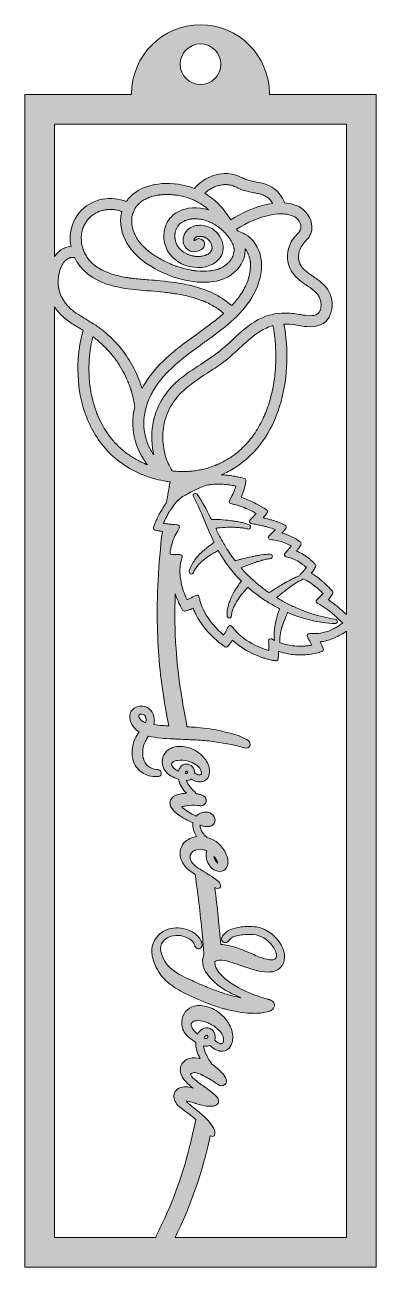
# Model space of a CAD drawing. Extents: x 1262 to 1738, y -1382 to 303.
import ezdxf

# ---------------------------------------------------------------- set-up
doc = ezdxf.new("R2010")
doc.units = 0
doc.header["$MEASUREMENT"] = 0
doc.layers.add('Layer 1', color=7, linetype='Continuous')

# ---------------------------------------------------------------- blocks, each defined once
blk = doc.blocks.new('block 2')
at = {"layer": 'Layer 1', "true_color": 0x333644}
h = blk.add_hatch(color=159, dxfattribs=at)
h.dxf.hatch_style = 2
edge = h.paths.add_edge_path()
edge.add_spline(control_points=[(1593.3, 208.1), (1593.3, 208.4), (1593.3, 208.8), (1593.3, 209.2), (1593.3, 260.8), (1551.5, 302.6), (1499.9, 302.6), (1448.3, 302.6), (1406.5, 260.8), (1406.5, 209.2), (1406.5, 208.8), (1406.5, 208.4), (1406.5, 208.1), (1406.5, 208.1), (1261.8, 208.1), (1261.8, 208.1), (1261.8, 208.1), (1261.8, -1382.2), (1261.8, -1382.2), (1261.8, -1382.2), (1738, -1382.2), (1738, -1382.2), (1738, -1382.2), (1738, 208.1), (1738, 208.1), (1738, 208.1), (1593.3, 208.1), (1593.3, 208.1)], knot_values=[0, 0, 0, 0, 1, 1, 1, 2, 2, 2, 3, 3, 3, 4, 4, 4, 5, 5, 5, 6, 6, 6, 7, 7, 7, 8, 8, 8, 9, 9, 9, 9], degree=3, periodic=1)
edge = h.paths.add_edge_path()
edge.add_spline(control_points=[(1499.9, 276.8), (1515.1, 276.8), (1527.5, 264.4), (1527.5, 249.2), (1527.5, 234), (1515.1, 221.6), (1499.9, 221.6), (1484.7, 221.6), (1472.3, 234), (1472.3, 249.2), (1472.3, 264.4), (1484.7, 276.8), (1499.9, 276.8)], knot_values=[0, 0, 0, 0, 1, 1, 1, 2, 2, 2, 3, 3, 3, 4, 4, 4, 4], degree=3, periodic=1)
edge = h.paths.add_edge_path()
edge.add_spline(control_points=[(1416.1, 167.8), (1416.1, 167.8), (1583.6, 167.8), (1583.6, 167.8), (1583.6, 167.8), (1697.7, 167.8), (1697.7, 167.8), (1697.7, 167.8), (1697.7, -497.2), (1697.7, -497.2), (1696.6, -496.1), (1695.3, -495), (1694, -493.8), (1692.2, -492.1), (1690.5, -490.6), (1688.8, -489.2), (1688.8, -489.2), (1688.5, -489), (1688.5, -489), (1686.8, -487.5), (1685, -485.9), (1683.1, -484.4), (1680.7, -482.5), (1678.7, -481), (1676.8, -479.7), (1675.5, -478.7), (1674.5, -478), (1673.5, -477.3), (1673.3, -477.3), (1673.2, -477.2), (1673.1, -477.1), (1674, -476), (1674.9, -474.9), (1675.7, -473.8), (1676.8, -472.3), (1677.5, -471.3), (1677.6, -471.1), (1677.6, -471.1), (1679, -469), (1679, -469), (1679.7, -467.9), (1679.6, -466.4), (1678.7, -465.4), (1678.7, -465.4), (1677.2, -463.8), (1677.2, -463.8), (1676.5, -463), (1672.8, -459), (1667.6, -454.3), (1667.1, -453.8), (1666.6, -453.4), (1666, -452.9), (1665.2, -452.1), (1664.3, -451.3), (1663.3, -450.5), (1662.8, -450.1), (1662.4, -449.7), (1661.9, -449.4), (1660.8, -448.4), (1659.6, -447.5), (1658.4, -446.6), (1656.7, -445.4), (1654.9, -444), (1652.9, -442.9), (1652, -442.3), (1651, -441.7), (1650.1, -441.2), (1652.3, -438.2), (1653.8, -435.9), (1654.4, -434.9), (1654.4, -434.9), (1654.4, -434.8), (1654.4, -434.8), (1654.4, -434.8), (1655.8, -432.5), (1655.8, -432.5), (1656.5, -431.4), (1656.3, -429.9), (1655.3, -428.9), (1654.9, -428.4), (1654.5, -428.1), (1654.2, -427.7), (1653.9, -427.3), (1653, -426.3), (1651.6, -425.1), (1651.4, -424.9), (1651.1, -424.6), (1650.8, -424.4), (1650.3, -423.9), (1649.8, -423.4), (1649.1, -422.8), (1648.6, -422.4), (1648.1, -422), (1647.6, -421.6), (1647, -421.1), (1646.4, -420.6), (1645.8, -420.1), (1645.2, -419.7), (1644.6, -419.2), (1643.8, -418.7), (1643.2, -418.2), (1642.5, -417.7), (1641.8, -417.2), (1641.4, -417), (1641, -416.7), (1640.5, -416.4), (1640.2, -416.2), (1639.9, -416), (1639.6, -415.8), (1638.8, -415.3), (1638, -414.8), (1637.1, -414.3), (1637.1, -414.3), (1636.5, -414), (1636.5, -414), (1635.9, -413.7), (1635.3, -413.4), (1634.6, -413.1), (1633.7, -412.6), (1632.8, -412.1), (1631.9, -411.8), (1631.3, -411.5), (1630.7, -411.3), (1630, -411), (1631, -409.7), (1631.8, -408.7), (1632.4, -407.9), (1633.2, -406.8), (1633.8, -406), (1634.1, -405.5), (1634.1, -405.5), (1634.2, -405.4), (1634.2, -405.4), (1634.3, -405.3), (1634.3, -405.3), (1634.3, -405.2), (1634.3, -405.2), (1635.8, -403), (1635.8, -403), (1636.7, -401.8), (1636.5, -400.1), (1635.3, -399.1), (1635.3, -399.1), (1634.1, -398.1), (1634.1, -398.1), (1633.9, -397.9), (1633.6, -397.7), (1632.7, -397), (1632.7, -397), (1631.7, -396.3), (1631.7, -396.3), (1631.6, -396.2), (1631.6, -396.2), (1631.6, -396.2), (1630.9, -395.7), (1630.1, -395.2), (1629, -394.6), (1628, -393.9), (1626.9, -393.3), (1625.6, -392.7), (1620.5, -390), (1615.4, -388.1), (1610, -386.8), (1610.7, -386.1), (1611.3, -385.4), (1611.8, -384.9), (1612.9, -383.6), (1613.7, -382.8), (1613.9, -382.5), (1613.9, -382.5), (1615.5, -380.6), (1615.5, -380.6), (1616.1, -379.9), (1616.4, -379), (1616.2, -378.1), (1616.1, -377.3), (1615.5, -376.5), (1614.8, -376), (1614.8, -376), (1613.5, -375.3), (1613.5, -375.3), (1613, -375), (1609.6, -373.3), (1603.8, -371.3), (1603.4, -371.1), (1602.9, -371), (1602.5, -370.8), (1601.4, -370.5), (1600.4, -370.1), (1599.2, -369.8), (1599.2, -369.8), (1598.2, -369.5), (1598.2, -369.5), (1596.8, -369.1), (1595.3, -368.6), (1593.6, -368.2), (1592.7, -368), (1591.7, -367.7), (1590.7, -367.5), (1589.6, -367.2), (1588.5, -366.8), (1587.3, -366.6), (1586.5, -366.3), (1585.7, -366.1), (1584.8, -365.9), (1585.5, -365), (1586.2, -364.3), (1586.6, -363.7), (1587.5, -362.7), (1588.3, -361.6), (1588.7, -361.2), (1588.7, -361.2), (1590.2, -359.2), (1590.2, -359.2), (1590.7, -358.6), (1590.9, -357.7), (1590.7, -356.9), (1590.6, -356.1), (1590.1, -355.3), (1589.4, -354.9), (1589.4, -354.9), (1588.9, -354.6), (1588.9, -354.6), (1588.4, -354.3), (1588, -354), (1587.5, -353.7), (1586.7, -353.2), (1582.9, -350.9), (1577.3, -347.9), (1572.7, -345.5), (1564.7, -341.2), (1555.1, -338), (1559.4, -328.7), (1560.7, -320.8), (1560.9, -319.7), (1560.9, -319.7), (1561.4, -316.1), (1561.4, -316.1), (1561.7, -314.6), (1560.8, -313.2), (1559.3, -312.8), (1559.3, -312.8), (1555.9, -311.8), (1555.9, -311.8), (1555.9, -311.8), (1555.8, -311.8), (1555.8, -311.8), (1553.4, -311.1), (1550.9, -310.6), (1549.2, -310.2), (1546.9, -309.8), (1544.6, -309.3), (1542.4, -309), (1541, -308.8), (1539.7, -308.6), (1538.3, -308.5), (1536.9, -308.3), (1535.4, -308.1), (1533.6, -308), (1531.9, -307.8), (1530.1, -307.7), (1528, -307.7), (1534.4, -305), (1540.6, -301.8), (1546.4, -298.1), (1561, -288.8), (1573.8, -276.6), (1584.4, -261.6), (1594, -248.1), (1601.6, -232.2), (1607.2, -214.5), (1612.3, -198.1), (1615.5, -180.4), (1616.6, -161.8), (1617.6, -144.5), (1616.8, -126.8), (1614, -109.2), (1613.7, -107.3), (1613.3, -105.3), (1612.9, -103.2), (1617.9, -103.1), (1623.1, -103.5), (1628.4, -104.3), (1629.8, -104.5), (1631.2, -104.7), (1632.6, -105), (1636.3, -105.6), (1640.1, -106.3), (1644, -106.6), (1658.1, -107.8), (1668.8, -103.3), (1674.2, -93.8), (1679.1, -85.2), (1679.7, -72.9), (1675.5, -62.5), (1671.6, -52.9), (1663.5, -46.2), (1656.2, -41), (1654.7, -40), (1653.3, -39), (1651.8, -38), (1649.8, -36.6), (1647.8, -35.2), (1645.8, -33.8), (1645.8, -33.8), (1644.9, -33.1), (1644.9, -33.1), (1644.9, -33.1), (1644.9, -33.1), (1644.9, -33.1), (1644.8, -33), (1644.7, -33), (1644.6, -32.9), (1644.5, -32.8), (1644.3, -32.6), (1644.2, -32.6), (1644.2, -32.6), (1644.2, -32.6), (1644.2, -32.5), (1643.3, -31.8), (1642.6, -31.2), (1641.9, -30.6), (1640.3, -29.2), (1639, -27.8), (1637.9, -26.5), (1637.8, -26.4), (1637.6, -26.2), (1637.5, -26.1), (1637.5, -26), (1637.4, -26), (1637.4, -25.9), (1637.4, -25.9), (1636.7, -25), (1636.7, -25), (1636.3, -24.3), (1635.7, -23.4), (1635.2, -22.5), (1635, -22.1), (1634.8, -21.7), (1634.7, -21.3), (1634.7, -21.3), (1634.7, -21.3), (1634.7, -21.3), (1634.6, -21.2), (1634.6, -21.1), (1634.5, -21), (1634.5, -20.9), (1634.4, -20.8), (1634.4, -20.7), (1634, -19.7), (1633.7, -18.7), (1633.5, -17.8), (1632.4, -13.5), (1632.5, -8.9), (1633.7, -4.4), (1634.9, -0.3), (1637.2, 3.5), (1641.1, 7.8), (1645.3, 12.3), (1649.5, 17.4), (1650.6, 24.1), (1652.5, 35.7), (1646.4, 48.1), (1635.4, 54.8), (1629.5, 58.5), (1622.3, 60.6), (1613.8, 61.1), (1611.1, 68.7), (1606.2, 75.4), (1599.4, 80.6), (1595.8, 83.4), (1591.4, 85.6), (1586.5, 87.1), (1582.9, 88.2), (1579.3, 88.8), (1575.8, 89.5), (1574.5, 89.7), (1573.2, 90), (1571.9, 90.2), (1569.2, 90.7), (1566.9, 91.3), (1564.9, 91.9), (1563.7, 92.2), (1562.7, 92.6), (1561.7, 93), (1561.7, 93), (1561.6, 93), (1561.6, 93), (1561.2, 93.1), (1560.8, 93.3), (1560.4, 93.4), (1560.4, 93.4), (1560.2, 93.5), (1560.2, 93.5), (1560, 93.6), (1559.9, 93.6), (1559.7, 93.7), (1559.6, 93.7), (1559.4, 93.8), (1559.3, 93.8), (1559.3, 93.8), (1559.3, 93.8), (1559.3, 93.8), (1559.2, 93.9), (1559.1, 93.9), (1559, 94), (1559, 94), (1558.1, 94.3), (1558.1, 94.3), (1558, 94.4), (1557.8, 94.5), (1557.7, 94.5), (1557.7, 94.5), (1557.4, 94.7), (1557.4, 94.7), (1556.8, 94.9), (1556.3, 95.2), (1555.9, 95.4), (1555.9, 95.4), (1555.6, 95.5), (1555.6, 95.5), (1554.5, 96), (1553.4, 96.5), (1552.3, 97), (1550, 98), (1547.2, 99.1), (1544, 99.8), (1534.2, 102), (1523.3, 100.9), (1513.4, 96.7), (1504.9, 93.1), (1497.5, 87.8), (1491.6, 80.9), (1486.6, 82.8), (1481.2, 84.3), (1475.5, 85.4), (1460.2, 88.4), (1445.3, 88.2), (1432.4, 84.9), (1420, 81.7), (1409.4, 75.3), (1402.4, 67), (1401.3, 65.7), (1400.3, 64.3), (1399.4, 62.9), (1389.5, 67), (1378.1, 68.2), (1367.1, 66.2), (1354.5, 64), (1342.8, 57.1), (1335, 47.3), (1328, 38.4), (1324, 27.7), (1323.4, 16.3), (1323.1, 11.5), (1323.5, 6.7), (1324.4, 1.9), (1319.4, 1.6), (1314.7, 0.1), (1310.7, -2.7), (1307.5, -5), (1304.6, -7.9), (1302.1, -11.4), (1302.1, -11.4), (1302.1, 167.8), (1302.1, 167.8), (1302.1, 167.8), (1416.1, 167.8), (1416.1, 167.8)], knot_values=[0, 0, 0, 0, 1, 1, 1, 2, 2, 2, 3, 3, 3, 4, 4, 4, 5, 5, 5, 6, 6, 6, 7, 7, 7, 8, 8, 8, 9, 9, 9, 10, 10, 10, 11, 11, 11, 12, 12, 12, 13, 13, 13, 14, 14, 14, 15, 15, 15, 16, 16, 16, 17, 17, 17, 18, 18, 18, 19, 19, 19, 20, 20, 20, 21, 21, 21, 22, 22, 22, 23, 23, 23, 24, 24, 24, 25, 25, 25, 26, 26, 26, 27, 27, 27, 28, 28, 28, 29, 29, 29, 30, 30, 30, 31, 31, 31, 32, 32, 32, 33, 33, 33, 34, 34, 34, 35, 35, 35, 36, 36, 36, 37, 37, 37, 38, 38, 38, 39, 39, 39, 40, 40, 40, 41, 41, 41, 42, 42, 42, 43, 43, 43, 44, 44, 44, 45, 45, 45, 46, 46, 46, 47, 47, 47, 48, 48, 48, 49, 49, 49, 50, 50, 50, 51, 51, 51, 52, 52, 52, 53, 53, 53, 54, 54, 54, 55, 55, 55, 56, 56, 56, 57, 57, 57, 58, 58, 58, 59, 59, 59, 60, 60, 60, 61, 61, 61, 62, 62, 62, 63, 63, 63, 64, 64, 64, 65, 65, 65, 66, 66, 66, 67, 67, 67, 68, 68, 68, 69, 69, 69, 70, 70, 70, 71, 71, 71, 72, 72, 72, 73, 73, 73, 74, 74, 74, 75, 75, 75, 76, 76, 76, 77, 77, 77, 78, 78, 78, 79, 79, 79, 80, 80, 80, 81, 81, 81, 82, 82, 82, 83, 83, 83, 84, 84, 84, 85, 85, 85, 86, 86, 86, 87, 87, 87, 88, 88, 88, 89, 89, 89, 90, 90, 90, 91, 91, 91, 92, 92, 92, 93, 93, 93, 94, 94, 94, 95, 95, 95, 96, 96, 96, 97, 97, 97, 98, 98, 98, 99, 99, 99, 100, 100, 100, 101, 101, 101, 102, 102, 102, 103, 103, 103, 104, 104, 104, 105, 105, 105, 106, 106, 106, 107, 107, 107, 108, 108, 108, 109, 109, 109, 110, 110, 110, 111, 111, 111, 112, 112, 112, 113, 113, 113, 114, 114, 114, 115, 115, 115, 116, 116, 116, 117, 117, 117, 118, 118, 118, 119, 119, 119, 120, 120, 120, 121, 121, 121, 122, 122, 122, 123, 123, 123, 124, 124, 124, 125, 125, 125, 126, 126, 126, 127, 127, 127, 128, 128, 128, 129, 129, 129, 130, 130, 130, 131, 131, 131, 132, 132, 132, 133, 133, 133, 134, 134, 134, 135, 135, 135, 136, 136, 136, 137, 137, 137, 138, 138, 138, 139, 139, 139, 140, 140, 140, 141, 141, 141, 142, 142, 142, 143, 143, 143, 144, 144, 144, 145, 145, 145, 146, 146, 146, 147, 147, 147, 148, 148, 148, 149, 149, 149, 150, 150, 150, 151, 151, 151, 152, 152, 152, 153, 153, 153, 154, 154, 154, 155, 155, 155, 156, 156, 156, 156], degree=3, periodic=1)
edge = h.paths.add_edge_path()
edge.add_spline(control_points=[(1644.8, -527.1), (1644.8, -527.1), (1646.9, -531.3), (1646.9, -531.3), (1648.3, -534.1), (1649.6, -536.6), (1650.6, -538.7), (1649.1, -539), (1647.5, -539.2), (1645.7, -539.4), (1643.8, -539.6), (1641.8, -539.8), (1639.8, -539.9), (1637.7, -540), (1635.4, -540), (1633, -540), (1626.7, -539.9), (1617.4, -538.9), (1607.6, -535.3), (1607.2, -532.4), (1607.3, -529.4), (1607.7, -526.1), (1607.9, -524), (1608.3, -521.9), (1608.8, -519.8), (1609.2, -517.9), (1609.7, -516), (1610.4, -513.6), (1611.6, -509.8), (1613.1, -505.8), (1614.9, -501.5), (1615.7, -499.7), (1616.6, -497.7), (1617.6, -495.6), (1617.8, -495.2), (1618, -494.8), (1618.2, -494.4), (1622.1, -496.1), (1626.4, -497.8), (1631.8, -499.7), (1631.8, -499.7), (1638, -501.7), (1638, -501.7), (1638, -501.7), (1644.2, -503.5), (1644.2, -503.5), (1644.2, -503.5), (1648.3, -504.5), (1648.3, -504.5), (1659.4, -507.3), (1670.9, -509), (1682.4, -509.5), (1683.9, -509.6), (1685.3, -508.4), (1685.4, -506.8), (1685.6, -505.3), (1684.5, -503.8), (1683, -503.6), (1671.8, -501.8), (1661, -499.2), (1650.8, -496), (1650.8, -496), (1646.9, -494.7), (1646.9, -494.7), (1646.9, -494.7), (1641.1, -492.6), (1641.1, -492.6), (1641.1, -492.6), (1635.3, -490.4), (1635.3, -490.4), (1629.3, -487.9), (1624.5, -485.8), (1620.2, -483.6), (1615.2, -481.2), (1610.3, -478.4), (1605.9, -475.9), (1605, -475.3), (1604, -474.8), (1603.1, -474.2), (1604.1, -473.3), (1605.2, -472.4), (1606.5, -471.4), (1610, -468.5), (1613.3, -465.8), (1616.6, -463.3), (1618.4, -461.8), (1620.1, -460.6), (1621.7, -459.4), (1623.4, -458.2), (1625.1, -457), (1626.8, -455.9), (1628.7, -454.6), (1630.4, -453.6), (1631.9, -452.7), (1633.6, -451.8), (1635.3, -451), (1637.1, -450.1), (1637.8, -449.8), (1638.3, -449.3), (1638.6, -448.7), (1638.6, -448.7), (1639.3, -449), (1639.3, -449), (1646.5, -451.8), (1652.6, -456.6), (1656.7, -460), (1657.8, -460.8), (1658.9, -461.8), (1660.2, -463), (1660.6, -463.4), (1661, -463.7), (1661.4, -464.1), (1662.1, -464.7), (1662.7, -465.3), (1663.3, -465.9), (1663.3, -465.9), (1664, -466.5), (1664, -466.5), (1664.7, -467.2), (1665.4, -467.9), (1666, -468.5), (1664.6, -470.2), (1662.8, -472.2), (1660.6, -474.1), (1660.6, -474.1), (1657.5, -477), (1657.5, -477), (1656.8, -477.6), (1656.4, -478.6), (1656.5, -479.5), (1656.6, -480.5), (1657.2, -481.3), (1658, -481.8), (1658, -481.8), (1661.5, -483.7), (1661.5, -483.7), (1669.2, -487.8), (1676.3, -493.6), (1681.6, -498.2), (1681.6, -498.2), (1681.7, -498.3), (1681.7, -498.3), (1683.1, -499.6), (1684.5, -500.8), (1685.8, -502), (1687, -503), (1688.2, -504.2), (1689.5, -505.5), (1690.6, -506.5), (1691.6, -507.4), (1692.7, -508.5), (1691.7, -509.2), (1690.6, -510.1), (1689.3, -511.1), (1688.1, -511.9), (1686.6, -512.9), (1685, -513.9), (1684.2, -514.3), (1683.4, -514.8), (1682.6, -515.3), (1681.6, -515.8), (1680.7, -516.3), (1679.9, -516.7), (1671.2, -520.9), (1661.4, -523.2), (1652.5, -523), (1652.5, -523), (1647.5, -522.8), (1647.5, -522.8), (1646.5, -522.7), (1645.5, -523.3), (1644.9, -524.2), (1644.4, -525), (1644.3, -526.2), (1644.8, -527.1)], knot_values=[0, 0, 0, 0, 1, 1, 1, 2, 2, 2, 3, 3, 3, 4, 4, 4, 5, 5, 5, 6, 6, 6, 7, 7, 7, 8, 8, 8, 9, 9, 9, 10, 10, 10, 11, 11, 11, 12, 12, 12, 13, 13, 13, 14, 14, 14, 15, 15, 15, 16, 16, 16, 17, 17, 17, 18, 18, 18, 19, 19, 19, 20, 20, 20, 21, 21, 21, 22, 22, 22, 23, 23, 23, 24, 24, 24, 25, 25, 25, 26, 26, 26, 27, 27, 27, 28, 28, 28, 29, 29, 29, 30, 30, 30, 31, 31, 31, 32, 32, 32, 33, 33, 33, 34, 34, 34, 35, 35, 35, 36, 36, 36, 37, 37, 37, 38, 38, 38, 39, 39, 39, 40, 40, 40, 41, 41, 41, 42, 42, 42, 43, 43, 43, 44, 44, 44, 45, 45, 45, 46, 46, 46, 47, 47, 47, 48, 48, 48, 49, 49, 49, 50, 50, 50, 51, 51, 51, 52, 52, 52, 53, 53, 53, 54, 54, 54, 55, 55, 55, 56, 56, 56, 57, 57, 57, 58, 58, 58, 58], degree=3, periodic=1)
edge = h.paths.add_edge_path()
edge.add_spline(control_points=[(1599.8, -525.5), (1599.8, -527.8), (1600, -530), (1600.3, -532.2), (1600.3, -532.2), (1596.6, -530.3), (1596.6, -530.3), (1595.6, -529.8), (1594.5, -529.9), (1593.6, -530.5), (1592.7, -531), (1592.2, -532), (1592.3, -533.1), (1592.3, -533.1), (1592.5, -537.7), (1592.5, -537.7), (1592.6, -541), (1592.6, -543.8), (1592.6, -546), (1590.9, -545.5), (1589, -544.9), (1586.8, -544.2), (1581.8, -542.4), (1577.6, -540.7), (1573.7, -538.7), (1562.7, -533.2), (1552.9, -525.8), (1545.9, -517.6), (1544.6, -516), (1543.4, -514.7), (1542.4, -513.3), (1541.8, -512.6), (1540.9, -512.2), (1540, -512.2), (1539.9, -512.2), (1539.8, -512.2), (1539.7, -512.2), (1538.7, -512.3), (1537.9, -512.9), (1537.4, -513.8), (1537.4, -513.8), (1535.3, -517.8), (1535.3, -517.8), (1533.8, -520.7), (1532.4, -523.1), (1531.2, -524.9), (1525.3, -519.9), (1520.2, -514.8), (1515.8, -509.2), (1507.8, -499.4), (1501.9, -488.5), (1499.2, -478.3), (1498.6, -476.4), (1498.2, -474.7), (1497.8, -473), (1497.6, -472.1), (1496.9, -471.4), (1496.1, -471), (1495.2, -470.6), (1494.3, -470.7), (1493.4, -471.1), (1493.4, -471.1), (1489.6, -473.3), (1489.6, -473.3), (1486.5, -475), (1483.8, -476.2), (1481.6, -477.1), (1479.7, -473.1), (1476.5, -465.5), (1474.3, -456.2), (1473.8, -453.8), (1473.2, -451), (1472.8, -448.2), (1472.4, -445.3), (1472.1, -442.4), (1472, -439.9), (1471.9, -437.2), (1472, -434.4), (1472.3, -431.7), (1472.6, -428.9), (1473.1, -426.4), (1473.6, -424.1), (1473.6, -424.1), (1474.9, -419.5), (1474.9, -419.5), (1475.2, -418.6), (1475, -417.6), (1474.4, -416.9), (1473.9, -416.1), (1473, -415.7), (1472.1, -415.7), (1472.1, -415.7), (1472.1, -415.7), (1472.1, -415.7), (1472.1, -415.7), (1465.7, -415.8), (1465.7, -415.8), (1463.3, -415.7), (1460.9, -415.6), (1458.6, -415.4), (1458.7, -414.2), (1458.8, -412.9), (1459, -411.7), (1459.4, -409.2), (1459.9, -406.1), (1460.7, -403), (1461.5, -400), (1462.5, -396.9), (1464, -393.3), (1465.5, -389.5), (1467.2, -386.3), (1469, -383.4), (1469, -383.4), (1471.1, -379.9), (1471.1, -379.9), (1471.6, -379), (1471.7, -377.9), (1471.2, -377), (1470.7, -376.1), (1469.8, -375.5), (1468.8, -375.4), (1468.8, -375.4), (1464.7, -375.1), (1464.7, -375.1), (1463.1, -375), (1461.6, -374.8), (1460.2, -374.7), (1460.2, -374.7), (1458.6, -374.5), (1458.6, -374.5), (1456.7, -374.4), (1454.9, -374.2), (1453.3, -374), (1453.3, -374), (1451.5, -373.7), (1451.5, -373.7), (1450.8, -373.7), (1450.3, -373.6), (1449.7, -373.5), (1450.1, -372.5), (1450.6, -371.5), (1451.1, -370.4), (1451.7, -369), (1452.4, -367.5), (1453.2, -365.9), (1454.1, -364.1), (1455, -362.4), (1455.9, -360.7), (1456.4, -359.8), (1457, -358.9), (1457.5, -358), (1457.5, -358), (1457.6, -357.9), (1457.6, -357.9), (1457.9, -357.4), (1458.3, -356.9), (1458.6, -356.4), (1459.5, -355), (1460.4, -353.5), (1461.4, -352.2), (1463.4, -349.2), (1465.3, -346.8), (1467.1, -344.7), (1470.8, -340.5), (1474.6, -337.5), (1478.5, -335.6), (1479.1, -335.3), (1479.6, -335), (1480.2, -334.8), (1480.7, -334.6), (1481.3, -334.3), (1482, -333.8), (1482, -333.8), (1482.1, -333.7), (1482.1, -333.7), (1485.9, -331.4), (1497.9, -324.6), (1509.9, -321.3), (1510.1, -321.3), (1510.2, -321.2), (1510.4, -321.2), (1512.6, -320.9), (1515, -320.7), (1517.9, -320.5), (1520.7, -320.4), (1523.5, -320.3), (1526.2, -320.4), (1529, -320.4), (1531.5, -320.6), (1533.9, -320.8), (1536.4, -321), (1538.8, -321.3), (1540.7, -321.6), (1543.4, -322), (1545.8, -322.4), (1547.7, -322.8), (1546.6, -326.6), (1544.7, -332.5), (1541.3, -338.6), (1541.3, -338.6), (1539.2, -342.3), (1539.2, -342.3), (1538.7, -343.2), (1538.7, -344.1), (1539, -345), (1539.4, -345.9), (1540.2, -346.5), (1541.1, -346.7), (1541.1, -346.7), (1545.3, -347.7), (1545.3, -347.7), (1549.1, -348.6), (1552.9, -349.7), (1556.5, -351.1), (1560, -352.4), (1563.2, -353.9), (1566.1, -355.2), (1566.1, -355.2), (1567.1, -355.7), (1567.1, -355.7), (1569.6, -357), (1571.8, -358), (1573.7, -359.1), (1574.4, -359.4), (1575, -359.7), (1575.5, -360), (1574.2, -361.5), (1572.4, -363.4), (1570.3, -365.5), (1570.3, -365.5), (1567.2, -368.6), (1567.2, -368.6), (1566.5, -369.3), (1566.2, -370.5), (1566.5, -371.5), (1566.8, -372.6), (1567.7, -373.4), (1568.8, -373.6), (1568.8, -373.6), (1572.8, -374.4), (1572.8, -374.4), (1575.3, -374.8), (1577.2, -375.2), (1579.1, -375.7), (1581, -376.1), (1582.9, -376.6), (1584.7, -377), (1586.6, -377.4), (1588.2, -377.8), (1589.6, -378.2), (1589.6, -378.2), (1590.6, -378.5), (1590.6, -378.5), (1591.8, -378.9), (1592.9, -379.2), (1594, -379.5), (1596.6, -380.3), (1599, -381.2), (1601.4, -382.2), (1600, -383.6), (1598.2, -385.4), (1596.3, -387.2), (1596.3, -387.2), (1593.1, -390.3), (1593.1, -390.3), (1592.3, -391.1), (1592, -392.3), (1592.3, -393.3), (1592.6, -394.4), (1593.5, -395.2), (1594.6, -395.4), (1595.8, -395.6), (1596.9, -395.7), (1598, -395.8), (1598, -395.8), (1598.2, -395.9), (1598.2, -395.9), (1604.3, -396.6), (1610, -398.2), (1615.8, -400.7), (1618.7, -402.1), (1621.1, -403.4), (1622.9, -404.5), (1621.2, -406.6), (1619.4, -408.7), (1617.5, -410.8), (1617.5, -410.8), (1614.5, -414), (1614.5, -414), (1613.8, -414.8), (1613.5, -415.8), (1613.8, -416.8), (1614.1, -417.8), (1614.9, -418.6), (1615.9, -418.9), (1616.8, -419.1), (1617.9, -419.4), (1619.1, -419.7), (1624.6, -420.9), (1629.8, -423.3), (1635.5, -427.1), (1638, -428.8), (1639.9, -430.3), (1641.4, -431.5), (1641.4, -431.5), (1641.4, -431.6), (1641.5, -431.6), (1642.2, -432.1), (1642.8, -432.7), (1643.4, -433.2), (1641.7, -435.4), (1639.9, -437.6), (1638, -439.7), (1638, -439.7), (1635.1, -442.8), (1635.1, -442.8), (1634.6, -443.4), (1634.3, -444.1), (1634.3, -444.8), (1632.5, -445.3), (1630.9, -445.9), (1629.2, -446.6), (1627.3, -447.4), (1625.4, -448.3), (1623.3, -449.3), (1621.3, -450.4), (1619.3, -451.4), (1617.5, -452.4), (1617.5, -452.4), (1616.7, -452.8), (1616.7, -452.8), (1615.1, -453.8), (1613.5, -454.7), (1611.9, -455.6), (1608.4, -457.6), (1604.9, -459.8), (1601.5, -461.9), (1601.5, -461.9), (1600.4, -462.6), (1600.4, -462.6), (1598.5, -463.8), (1596.6, -465), (1594.6, -466.2), (1594, -466.6), (1593.4, -467), (1592.9, -467.4), (1592.9, -467.4), (1592.7, -467.4), (1592.7, -467.4), (1592.5, -467.3), (1592.3, -467.1), (1592, -466.9), (1587.5, -463.9), (1583.3, -460.5), (1579, -457.1), (1575, -453.7), (1570.8, -450.1), (1566.7, -446.2), (1562.4, -442.1), (1558.4, -437.8), (1555.4, -434.5), (1555.4, -434.5), (1554.8, -433.8), (1554.8, -433.8), (1556.2, -433.2), (1557.7, -432.6), (1559.1, -432), (1563.8, -430.2), (1567.7, -428.7), (1571.2, -427.5), (1573.6, -426.6), (1575.5, -426), (1577.2, -425.4), (1579, -424.9), (1581.1, -424.2), (1583.2, -423.6), (1585.3, -423), (1587.2, -422.5), (1589, -422.2), (1591.2, -421.7), (1593, -421.4), (1594.6, -421.3), (1596.2, -421.1), (1597.4, -419.8), (1597.3, -418.2), (1597.3, -416.6), (1596, -415.4), (1594.4, -415.3), (1590.7, -415.2), (1586.6, -415.6), (1581.9, -416.3), (1579.5, -416.7), (1577.5, -417), (1575.5, -417.4), (1573.7, -417.8), (1571.7, -418.2), (1569.9, -418.6), (1569.9, -418.6), (1569.1, -418.8), (1569.1, -418.8), (1564.7, -419.7), (1560.1, -420.8), (1556.1, -421.8), (1554.7, -422.2), (1553.3, -422.5), (1551.9, -422.8), (1551.9, -422.8), (1549.5, -423.4), (1549.5, -423.4), (1549, -423.6), (1548.4, -423.7), (1547.9, -423.9), (1547.5, -423.9), (1547.2, -424), (1546.9, -424.1), (1546.9, -424.1), (1545.1, -421.8), (1545.1, -421.8), (1543.9, -420.2), (1542.8, -418.7), (1541.6, -417), (1541.2, -416.4), (1540.7, -415.8), (1540.3, -415.1), (1539.8, -414.5), (1539.4, -413.8), (1538.9, -413.1), (1538.6, -412.6), (1538.3, -412.2), (1538.1, -411.8), (1537.8, -411.4), (1537.5, -410.9), (1537.2, -410.5), (1536.7, -409.8), (1536.3, -409.1), (1535.8, -408.4), (1533, -403.8), (1530.2, -399), (1527.6, -394.1), (1525.2, -389.5), (1522.8, -384.7), (1520.5, -380), (1522.4, -379.7), (1524.4, -379.5), (1526.6, -379.4), (1531, -379), (1535.4, -378.8), (1539.5, -378.7), (1541.6, -378.7), (1543.7, -378.7), (1546, -378.8), (1548.1, -378.9), (1550.3, -379), (1552.2, -379.2), (1554.2, -379.4), (1556.3, -379.6), (1558.4, -379.9), (1559.3, -380.1), (1560.3, -380.3), (1561.3, -380.5), (1562.3, -380.7), (1563.3, -380.9), (1564.1, -381.1), (1565.7, -381.5), (1567.2, -380.7), (1567.7, -379.2), (1568.2, -377.7), (1567.5, -376.1), (1566, -375.5), (1564.1, -374.7), (1562.1, -374), (1559.9, -373.4), (1557.5, -372.7), (1555.4, -372.2), (1553.5, -371.8), (1551.4, -371.3), (1549.1, -370.9), (1546.9, -370.5), (1544.8, -370.2), (1542.6, -369.9), (1540.1, -369.6), (1536, -369.1), (1531.5, -368.7), (1526.5, -368.4), (1524.1, -368.3), (1521.7, -368.3), (1519.5, -368.2), (1518.4, -368.2), (1517.2, -368.2), (1516, -368.2), (1516, -368.2), (1514.7, -368.2), (1514.7, -368.2), (1514, -366.8), (1513.3, -365.3), (1512.6, -363.9), (1508, -354.8), (1502.4, -344), (1495.3, -334), (1494.4, -332.8), (1492.7, -332.4), (1491.3, -333.2), (1490, -334.1), (1489.5, -335.8), (1490.3, -337.2), (1496.7, -348.9), (1501.9, -361.3), (1506.9, -373.3), (1510.4, -381.7), (1514.1, -390.5), (1518.1, -398.9), (1518.2, -399.1), (1518.3, -399.2), (1518.4, -399.4), (1517.9, -399.8), (1517.3, -400.1), (1516.8, -400.5), (1514.5, -402.1), (1512.7, -403.4), (1511.1, -404.6), (1507, -407.7), (1503.5, -410.6), (1500.4, -413.7), (1498.6, -415.4), (1497, -417.1), (1495.5, -418.8), (1494.1, -420.5), (1492.5, -422.4), (1491.1, -424.6), (1488, -429.1), (1485.8, -433.7), (1484.6, -438.4), (1484.2, -440), (1485, -441.5), (1486.5, -442), (1488, -442.5), (1489.6, -441.8), (1490.2, -440.3), (1491.7, -436.7), (1494, -433.2), (1497.2, -429.6), (1498.5, -428.1), (1500, -426.6), (1501.7, -425.2), (1503.1, -423.9), (1504.7, -422.5), (1506.6, -421.1), (1509.7, -418.8), (1513.1, -416.5), (1517.4, -413.9), (1519.1, -412.9), (1521, -411.8), (1523, -410.7), (1523, -410.7), (1523.1, -410.7), (1523.1, -410.7), (1523.4, -410.5), (1523.7, -410.4), (1523.9, -410.2), (1524.7, -411.7), (1525.5, -413), (1526.2, -414.2), (1526.7, -415.1), (1527.3, -416), (1527.8, -416.9), (1527.8, -416.9), (1528.5, -417.9), (1528.5, -417.9), (1528.7, -418.3), (1528.9, -418.7), (1529.2, -419.1), (1529.7, -419.9), (1530.2, -420.8), (1530.8, -421.6), (1531.2, -422.2), (1531.6, -422.8), (1532, -423.4), (1533.2, -425.1), (1534.4, -427), (1535.7, -428.7), (1535.7, -428.7), (1538.3, -432.3), (1538.3, -432.3), (1538.3, -432.3), (1542.2, -437.3), (1542.2, -437.3), (1542.3, -437.3), (1542.3, -437.4), (1542.3, -437.4), (1542.3, -437.4), (1546.5, -442.4), (1546.5, -442.4), (1548.9, -445), (1552, -448.4), (1555.4, -451.8), (1555.1, -452.2), (1554.8, -452.5), (1554.6, -452.8), (1553.1, -454.7), (1551.8, -456.6), (1550.5, -458.5), (1547.5, -462.8), (1545.2, -466.7), (1543.2, -470.5), (1542, -473), (1541, -475.1), (1540.2, -477), (1539.2, -479.5), (1538.4, -481.7), (1537.8, -483.8), (1536.2, -489.2), (1535.6, -494.2), (1535.9, -498.9), (1536, -500.5), (1537.3, -501.7), (1538.9, -501.7), (1538.9, -501.7), (1538.9, -501.7), (1538.9, -501.7), (1540.5, -501.7), (1541.8, -500.5), (1541.9, -499), (1542, -496.9), (1542.4, -494.8), (1543, -492.7), (1543.5, -490.8), (1544.2, -488.8), (1545.2, -486.7), (1546, -484.9), (1546.9, -483.1), (1548.1, -481), (1549.1, -479.3), (1550.2, -477.5), (1551.5, -475.6), (1553.7, -472.3), (1556.3, -469), (1559.4, -465.4), (1560.9, -463.6), (1562.3, -462.1), (1563.7, -460.6), (1563.8, -460.4), (1564, -460.3), (1564.1, -460.1), (1566.6, -462.3), (1569.1, -464.4), (1571.5, -466.4), (1575.2, -469.3), (1580.2, -473.1), (1585.4, -476.6), (1590.6, -480.1), (1596, -483.3), (1600.3, -485.6), (1602.7, -487), (1605, -488.2), (1607.2, -489.3), (1607, -489.8), (1606.8, -490.3), (1606.6, -490.9), (1605.7, -493.5), (1605, -495.6), (1604.4, -497.6), (1602.9, -502.5), (1601.8, -506.9), (1601, -511.2), (1600.6, -513.6), (1600.3, -516), (1600.1, -518.2), (1599.8, -520.8), (1599.8, -523.2), (1599.8, -525.5)], knot_values=[0, 0, 0, 0, 1, 1, 1, 2, 2, 2, 3, 3, 3, 4, 4, 4, 5, 5, 5, 6, 6, 6, 7, 7, 7, 8, 8, 8, 9, 9, 9, 10, 10, 10, 11, 11, 11, 12, 12, 12, 13, 13, 13, 14, 14, 14, 15, 15, 15, 16, 16, 16, 17, 17, 17, 18, 18, 18, 19, 19, 19, 20, 20, 20, 21, 21, 21, 22, 22, 22, 23, 23, 23, 24, 24, 24, 25, 25, 25, 26, 26, 26, 27, 27, 27, 28, 28, 28, 29, 29, 29, 30, 30, 30, 31, 31, 31, 32, 32, 32, 33, 33, 33, 34, 34, 34, 35, 35, 35, 36, 36, 36, 37, 37, 37, 38, 38, 38, 39, 39, 39, 40, 40, 40, 41, 41, 41, 42, 42, 42, 43, 43, 43, 44, 44, 44, 45, 45, 45, 46, 46, 46, 47, 47, 47, 48, 48, 48, 49, 49, 49, 50, 50, 50, 51, 51, 51, 52, 52, 52, 53, 53, 53, 54, 54, 54, 55, 55, 55, 56, 56, 56, 57, 57, 57, 58, 58, 58, 59, 59, 59, 60, 60, 60, 61, 61, 61, 62, 62, 62, 63, 63, 63, 64, 64, 64, 65, 65, 65, 66, 66, 66, 67, 67, 67, 68, 68, 68, 69, 69, 69, 70, 70, 70, 71, 71, 71, 72, 72, 72, 73, 73, 73, 74, 74, 74, 75, 75, 75, 76, 76, 76, 77, 77, 77, 78, 78, 78, 79, 79, 79, 80, 80, 80, 81, 81, 81, 82, 82, 82, 83, 83, 83, 84, 84, 84, 85, 85, 85, 86, 86, 86, 87, 87, 87, 88, 88, 88, 89, 89, 89, 90, 90, 90, 91, 91, 91, 92, 92, 92, 93, 93, 93, 94, 94, 94, 95, 95, 95, 96, 96, 96, 97, 97, 97, 98, 98, 98, 99, 99, 99, 100, 100, 100, 101, 101, 101, 102, 102, 102, 103, 103, 103, 104, 104, 104, 105, 105, 105, 106, 106, 106, 107, 107, 107, 108, 108, 108, 109, 109, 109, 110, 110, 110, 111, 111, 111, 112, 112, 112, 113, 113, 113, 114, 114, 114, 115, 115, 115, 116, 116, 116, 117, 117, 117, 118, 118, 118, 119, 119, 119, 120, 120, 120, 121, 121, 121, 122, 122, 122, 123, 123, 123, 124, 124, 124, 125, 125, 125, 126, 126, 126, 127, 127, 127, 128, 128, 128, 129, 129, 129, 130, 130, 130, 131, 131, 131, 132, 132, 132, 133, 133, 133, 134, 134, 134, 135, 135, 135, 136, 136, 136, 137, 137, 137, 138, 138, 138, 139, 139, 139, 140, 140, 140, 141, 141, 141, 142, 142, 142, 143, 143, 143, 144, 144, 144, 145, 145, 145, 146, 146, 146, 147, 147, 147, 148, 148, 148, 149, 149, 149, 150, 150, 150, 151, 151, 151, 152, 152, 152, 153, 153, 153, 154, 154, 154, 155, 155, 155, 156, 156, 156, 157, 157, 157, 158, 158, 158, 159, 159, 159, 160, 160, 160, 161, 161, 161, 162, 162, 162, 163, 163, 163, 164, 164, 164, 165, 165, 165, 166, 166, 166, 167, 167, 167, 168, 168, 168, 169, 169, 169, 170, 170, 170, 171, 171, 171, 172, 172, 172, 173, 173, 173, 174, 174, 174, 175, 175, 175, 176, 176, 176, 177, 177, 177, 178, 178, 178, 179, 179, 179, 180, 180, 180, 181, 181, 181, 182, 182, 182, 183, 183, 183, 184, 184, 184, 185, 185, 185, 186, 186, 186, 187, 187, 187, 188, 188, 188, 189, 189, 189, 190, 190, 190, 191, 191, 191, 192, 192, 192, 193, 193, 193, 194, 194, 194, 195, 195, 195, 196, 196, 196, 197, 197, 197, 198, 198, 198, 199, 199, 199, 200, 200, 200, 201, 201, 201, 202, 202, 202, 203, 203, 203, 204, 204, 204, 205, 205, 205, 206, 206, 206, 207, 207, 207, 208, 208, 208, 209, 209, 209, 210, 210, 210, 211, 211, 211, 212, 212, 212, 213, 213, 213, 214, 214, 214, 215, 215, 215, 216, 216, 216, 217, 217, 217, 218, 218, 218, 219, 219, 219, 220, 220, 220, 221, 221, 221, 222, 222, 222, 223, 223, 223, 223], degree=3, periodic=1)
edge = h.paths.add_edge_path()
edge.add_spline(control_points=[(1435.7, -276.7), (1436, -278.1), (1436.3, -279.3), (1436.6, -280.5), (1435.9, -279.6), (1435.2, -278.5), (1434.5, -277.4), (1433.8, -276.3), (1433, -275), (1432.1, -273.3), (1426.3, -262.5), (1423.1, -250.3), (1423.1, -238.1), (1423, -225.8), (1426.1, -212.8), (1432.1, -200.6), (1434.9, -195), (1438.3, -189.3), (1442.2, -183.8), (1444.3, -181), (1445.5, -179.4), (1447.7, -176.8), (1449.8, -174.3), (1452, -171.9), (1454.4, -169.3), (1469, -154), (1485.3, -142.2), (1502.6, -129.7), (1507, -126.6), (1511.6, -123.3), (1516.1, -120), (1537.9, -103.8), (1562.3, -84.3), (1574.7, -57.3), (1581.7, -42.1), (1584.1, -27.1), (1581.8, -13.8), (1579.2, 0.6), (1571.1, 12.9), (1560, 18.9), (1557.1, 20.5), (1554.1, 21.7), (1551, 22.4), (1550.3, 23.4), (1549.5, 24.4), (1548.7, 25.5), (1563.5, 34.9), (1578.8, 41.4), (1594.1, 44.6), (1599.3, 45.7), (1602.9, 46.2), (1607.5, 46.3), (1609.9, 46.3), (1612.1, 46.3), (1614.1, 46.1), (1614.1, 46.1), (1615.4, 46), (1615.4, 46), (1615.6, 45.9), (1615.9, 45.9), (1616.5, 45.8), (1617.4, 45.6), (1618.4, 45.4), (1619.6, 45.2), (1624.2, 44), (1627.1, 42.7), (1629.5, 40.8), (1632.9, 37.9), (1634.9, 34.9), (1635.7, 31.2), (1636.5, 28), (1635.8, 24.9), (1633.6, 21.9), (1632.3, 20.2), (1631, 18.7), (1629.5, 17.1), (1627.1, 14.4), (1624.7, 11.7), (1622.8, 8.2), (1616.8, -2.9), (1616.1, -16.2), (1621.1, -27.5), (1625, -36.6), (1632.6, -42.8), (1639.5, -47.7), (1641, -48.8), (1642.6, -49.8), (1644.1, -50.8), (1646, -52.1), (1647.9, -53.4), (1649.7, -54.8), (1649.7, -54.8), (1649.9, -54.9), (1649.9, -54.9), (1650.2, -55.2), (1650.6, -55.4), (1650.9, -55.7), (1651, -55.7), (1651, -55.8), (1651.1, -55.8), (1651.2, -55.9), (1651.2, -55.9), (1651.3, -56), (1651.3, -56), (1651.5, -56.1), (1651.5, -56.1), (1652.3, -56.8), (1653.2, -57.5), (1653.9, -58.1), (1655.3, -59.4), (1656.7, -60.7), (1658, -62.2), (1658.2, -62.5), (1658.5, -62.8), (1658.8, -63.1), (1658.8, -63.1), (1658.9, -63.3), (1658.9, -63.3), (1658.9, -63.3), (1659, -63.3), (1659, -63.4), (1659, -63.4), (1659.1, -63.5), (1659.1, -63.5), (1659.1, -63.6), (1659.2, -63.7), (1659.2, -63.7), (1659.9, -64.6), (1660.3, -65.4), (1660.7, -66.1), (1661.5, -67.6), (1662, -69), (1662.5, -71.1), (1663.1, -73.4), (1663.2, -74.2), (1663.3, -76.5), (1663.3, -77.7), (1663.2, -78.7), (1663.2, -79.6), (1663.2, -79.6), (1663.1, -79.9), (1663.1, -79.9), (1663.1, -80.7), (1663.1, -80.8), (1662.8, -81.9), (1662.6, -82.7), (1662.3, -83.6), (1662, -84.5), (1662, -84.5), (1661.9, -84.9), (1661.9, -84.9), (1661.9, -85), (1661.9, -85), (1661.8, -85.1), (1661.6, -85.6), (1661.4, -86), (1661.1, -86.5), (1660.3, -87.8), (1659.5, -88.7), (1658.5, -89.4), (1655.3, -91.5), (1651.9, -91.9), (1647.6, -91.8), (1643.4, -91.7), (1640, -91.1), (1635.8, -90.4), (1635.8, -90.4), (1634.3, -90.1), (1634.3, -90.1), (1626.7, -88.8), (1620.4, -88.2), (1614.6, -88.2), (1601.7, -88.2), (1589.4, -91.2), (1578.2, -97.2), (1565, -104.3), (1554, -114.5), (1543.4, -124.4), (1538.3, -129.2), (1532.9, -134.1), (1527.4, -138.6), (1518.9, -145.6), (1509.4, -151.8), (1500.3, -157.8), (1490, -164.5), (1479.3, -171.4), (1469.7, -179.7), (1452.4, -194.6), (1440.8, -213.5), (1436.2, -234.4), (1433.2, -248.2), (1433, -262.8), (1435.7, -276.7)], knot_values=[0, 0, 0, 0, 1, 1, 1, 2, 2, 2, 3, 3, 3, 4, 4, 4, 5, 5, 5, 6, 6, 6, 7, 7, 7, 8, 8, 8, 9, 9, 9, 10, 10, 10, 11, 11, 11, 12, 12, 12, 13, 13, 13, 14, 14, 14, 15, 15, 15, 16, 16, 16, 17, 17, 17, 18, 18, 18, 19, 19, 19, 20, 20, 20, 21, 21, 21, 22, 22, 22, 23, 23, 23, 24, 24, 24, 25, 25, 25, 26, 26, 26, 27, 27, 27, 28, 28, 28, 29, 29, 29, 30, 30, 30, 31, 31, 31, 32, 32, 32, 33, 33, 33, 34, 34, 34, 35, 35, 35, 36, 36, 36, 37, 37, 37, 38, 38, 38, 39, 39, 39, 40, 40, 40, 41, 41, 41, 42, 42, 42, 43, 43, 43, 44, 44, 44, 45, 45, 45, 46, 46, 46, 47, 47, 47, 48, 48, 48, 49, 49, 49, 50, 50, 50, 51, 51, 51, 52, 52, 52, 53, 53, 53, 54, 54, 54, 55, 55, 55, 56, 56, 56, 57, 57, 57, 58, 58, 58, 59, 59, 59, 60, 60, 60, 61, 61, 61, 62, 62, 62, 63, 63, 63, 64, 64, 64, 64], degree=3, periodic=1)
edge = h.paths.add_edge_path()
edge.add_spline(control_points=[(1338.6, 19.1), (1338.6, 19.2), (1338.7, 19.3), (1338.7, 19.4), (1339, 21.5), (1339.5, 23.7), (1340.1, 25.8), (1340.5, 26.8), (1340.8, 27.8), (1341.2, 28.8), (1341.3, 29), (1341.4, 29.1), (1341.5, 29.3), (1341.5, 29.3), (1341.5, 29.5), (1341.5, 29.5), (1341.8, 30), (1342, 30.5), (1342.3, 31), (1343.2, 32.9), (1344.4, 34.9), (1345.8, 36.7), (1345.9, 36.9), (1346, 37), (1346.1, 37.2), (1346.1, 37.2), (1346.1, 37.2), (1346.2, 37.3), (1346.2, 37.3), (1346.3, 37.4), (1346.3, 37.4), (1346.6, 37.9), (1347, 38.3), (1347.3, 38.7), (1348.3, 39.8), (1349.1, 40.6), (1349.8, 41.3), (1350.6, 42.1), (1351.5, 42.9), (1352.5, 43.7), (1352.5, 43.7), (1352.6, 43.7), (1352.6, 43.7), (1352.7, 43.9), (1352.9, 44), (1353, 44.1), (1353.1, 44.2), (1353.2, 44.2), (1353.2, 44.2), (1353.7, 44.6), (1354.2, 45), (1354.9, 45.4), (1356, 46.2), (1357.3, 46.9), (1358.5, 47.6), (1358.9, 47.8), (1359.3, 48), (1359.7, 48.2), (1359.7, 48.2), (1360.6, 48.6), (1360.6, 48.6), (1360.7, 48.7), (1360.9, 48.8), (1361.1, 48.9), (1361.1, 48.9), (1361.2, 48.9), (1361.4, 49), (1361.6, 49.1), (1361.7, 49.2), (1361.9, 49.3), (1362.7, 49.6), (1363.6, 49.9), (1364.6, 50.2), (1364.6, 50.2), (1365.3, 50.4), (1365.3, 50.4), (1366.8, 50.8), (1368.1, 51.2), (1369.4, 51.4), (1370.1, 51.6), (1370.8, 51.7), (1371.6, 51.8), (1371.7, 51.8), (1371.9, 51.9), (1372.1, 51.9), (1372.1, 51.9), (1372.4, 51.9), (1372.4, 51.9), (1372.5, 52), (1372.7, 52), (1372.7, 52), (1374.1, 52.1), (1375.5, 52.2), (1377, 52.2), (1378.3, 52.3), (1379.7, 52.2), (1381.2, 52.1), (1381.6, 52.1), (1382.1, 52), (1382.5, 52), (1382.5, 52), (1383.2, 51.9), (1383.2, 51.9), (1383.2, 51.9), (1383.2, 51.9), (1383.2, 51.9), (1383.3, 51.9), (1383.3, 51.9), (1383.3, 51.9), (1383.7, 51.8), (1384.1, 51.8), (1384.5, 51.7), (1387.3, 51.2), (1390, 50.5), (1392.5, 49.5), (1392.8, 49.4), (1393, 49.4), (1393.2, 49.3), (1391.7, 43.5), (1391.2, 37.6), (1391.9, 31.6), (1393.3, 17.9), (1399.7, 4.6), (1410.3, -6.9), (1418.5, -15.8), (1429.3, -23.6), (1443.5, -30.8), (1457, -37.6), (1470.6, -42.3), (1483.9, -44.7), (1499.9, -47.5), (1514.1, -47.1), (1526.3, -43.6), (1540.3, -39.4), (1552.3, -29.4), (1557.4, -17.4), (1559.7, -12), (1560.7, -6.3), (1560.3, -0.8), (1560.3, -0.8), (1560.9, -1.6), (1560.9, -1.6), (1561.7, -2.7), (1562.4, -3.9), (1563.1, -5.2), (1563.4, -5.8), (1563.7, -6.4), (1564, -6.9), (1564, -7), (1564, -7), (1564.1, -7), (1564.2, -7.3), (1564.3, -7.5), (1564.4, -7.7), (1564.4, -7.7), (1564.5, -8.1), (1564.5, -8.1), (1564.6, -8.1), (1564.6, -8.2), (1564.6, -8.3), (1565.1, -9.5), (1565.6, -10.7), (1566, -12.2), (1566.4, -13.5), (1566.7, -14.8), (1567, -16.1), (1567.1, -16.7), (1567.2, -17.4), (1567.4, -18.3), (1567.4, -18.3), (1567.4, -18.4), (1567.4, -18.6), (1567.5, -18.9), (1567.5, -19.3), (1567.5, -19.7), (1567.8, -22.5), (1567.7, -25.4), (1567.4, -28.8), (1566.9, -34.5), (1565.1, -41.6), (1562.6, -47.8), (1561.7, -50.1), (1560, -53.5), (1558.5, -56.3), (1556.7, -59.4), (1554.8, -62.4), (1552.8, -65.2), (1549.9, -69.5), (1546.3, -73.8), (1542.2, -78.2), (1534.7, -71.5), (1526.2, -65.9), (1516.8, -61.4), (1506.4, -56.5), (1495.1, -52.7), (1482.2, -49.9), (1471.8, -47.7), (1460.6, -46), (1445.9, -44.6), (1440.6, -44), (1435.1, -43.6), (1429.8, -43.2), (1423.4, -42.7), (1416.7, -42.1), (1410.3, -41.4), (1408.6, -41.2), (1407, -41.1), (1405.4, -40.8), (1405.4, -40.8), (1405.3, -40.8), (1405.3, -40.8), (1405.2, -40.8), (1405, -40.8), (1404.9, -40.8), (1404.9, -40.8), (1404.9, -40.8), (1404.9, -40.8), (1404.9, -40.8), (1404.8, -40.8), (1404.8, -40.8), (1404.7, -40.7), (1404.7, -40.7), (1404.6, -40.7), (1404.4, -40.7), (1404.2, -40.7), (1404.1, -40.7), (1404, -40.6), (1404, -40.6), (1403.9, -40.6), (1403.1, -40.5), (1402.2, -40.4), (1401.3, -40.2), (1398, -39.7), (1394.9, -39.2), (1391.9, -38.5), (1385.1, -37), (1379, -35.2), (1373.3, -33), (1373.2, -32.9), (1373, -32.8), (1372.8, -32.8), (1372.8, -32.8), (1372.2, -32.5), (1372.2, -32.5), (1372.2, -32.5), (1372.2, -32.5), (1372.1, -32.5), (1371.4, -32.2), (1370.6, -31.8), (1369.8, -31.5), (1368.6, -30.9), (1367.3, -30.3), (1365.7, -29.5), (1362.9, -27.9), (1360.2, -26.3), (1357.7, -24.5), (1357.5, -24.4), (1357.3, -24.2), (1357.1, -24.1), (1356.9, -23.9), (1356.7, -23.8), (1356.5, -23.6), (1356.4, -23.6), (1356.4, -23.5), (1356.3, -23.5), (1356.3, -23.4), (1356.2, -23.4), (1356.1, -23.4), (1356, -23.3), (1355.9, -23.1), (1355.7, -23), (1355.7, -23), (1355.5, -22.8), (1355.5, -22.8), (1354.6, -22.1), (1353.7, -21.3), (1352.8, -20.5), (1351.4, -19.1), (1349.9, -17.5), (1348.2, -15.4), (1348.2, -15.4), (1348.1, -15.3), (1348.1, -15.2), (1348, -15.1), (1347.9, -15), (1347.7, -14.7), (1347.4, -14.3), (1347, -13.8), (1346.7, -13.3), (1346, -12.3), (1345.4, -11.4), (1344.9, -10.4), (1344.3, -9.5), (1343.8, -8.5), (1343.2, -7.4), (1343.2, -7.4), (1343.2, -7.4), (1343.2, -7.4), (1342.9, -6.9), (1342.7, -6.3), (1342.5, -5.8), (1342.4, -5.7), (1342.3, -5.6), (1342.3, -5.4), (1342.3, -5.4), (1342.2, -5.1), (1342.2, -5.1), (1342.1, -5.1), (1342.1, -5), (1342.1, -4.9), (1342, -4.9), (1342, -4.9), (1342, -4.8), (1341.9, -4.7), (1341.9, -4.5), (1341.8, -4.4), (1341.8, -4.4), (1341.5, -3.5), (1341.5, -3.5), (1341.3, -3), (1341.1, -2.4), (1340.9, -1.9), (1340.5, -0.9), (1340.2, 0.2), (1339.9, 1.4), (1339.6, 2.5), (1339.3, 3.6), (1339.1, 4.6), (1339.1, 4.6), (1338.8, 6.3), (1338.8, 6.3), (1338.8, 6.5), (1338.7, 6.7), (1338.7, 6.9), (1338.7, 6.9), (1338.7, 7), (1338.7, 7), (1338.7, 7), (1338.7, 7.2), (1338.7, 7.2), (1338.4, 9.8), (1338.3, 11.8), (1338.3, 13.6), (1338.3, 14.7), (1338.3, 15.8), (1338.4, 16.9), (1338.4, 17.5), (1338.5, 18.1), (1338.6, 18.6), (1338.6, 18.7), (1338.6, 18.8), (1338.6, 19), (1338.6, 18.9), (1338.6, 18.8), (1338.6, 18.8), (1338.6, 18.9), (1338.6, 19.1), (1338.6, 19.1)], knot_values=[0, 0, 0, 0, 1, 1, 1, 2, 2, 2, 3, 3, 3, 4, 4, 4, 5, 5, 5, 6, 6, 6, 7, 7, 7, 8, 8, 8, 9, 9, 9, 10, 10, 10, 11, 11, 11, 12, 12, 12, 13, 13, 13, 14, 14, 14, 15, 15, 15, 16, 16, 16, 17, 17, 17, 18, 18, 18, 19, 19, 19, 20, 20, 20, 21, 21, 21, 22, 22, 22, 23, 23, 23, 24, 24, 24, 25, 25, 25, 26, 26, 26, 27, 27, 27, 28, 28, 28, 29, 29, 29, 30, 30, 30, 31, 31, 31, 32, 32, 32, 33, 33, 33, 34, 34, 34, 35, 35, 35, 36, 36, 36, 37, 37, 37, 38, 38, 38, 39, 39, 39, 40, 40, 40, 41, 41, 41, 42, 42, 42, 43, 43, 43, 44, 44, 44, 45, 45, 45, 46, 46, 46, 47, 47, 47, 48, 48, 48, 49, 49, 49, 50, 50, 50, 51, 51, 51, 52, 52, 52, 53, 53, 53, 54, 54, 54, 55, 55, 55, 56, 56, 56, 57, 57, 57, 58, 58, 58, 59, 59, 59, 60, 60, 60, 61, 61, 61, 62, 62, 62, 63, 63, 63, 64, 64, 64, 65, 65, 65, 66, 66, 66, 67, 67, 67, 68, 68, 68, 69, 69, 69, 70, 70, 70, 71, 71, 71, 72, 72, 72, 73, 73, 73, 74, 74, 74, 75, 75, 75, 76, 76, 76, 77, 77, 77, 78, 78, 78, 79, 79, 79, 80, 80, 80, 81, 81, 81, 82, 82, 82, 83, 83, 83, 84, 84, 84, 85, 85, 85, 86, 86, 86, 87, 87, 87, 88, 88, 88, 89, 89, 89, 90, 90, 90, 91, 91, 91, 92, 92, 92, 93, 93, 93, 94, 94, 94, 95, 95, 95, 96, 96, 96, 97, 97, 97, 98, 98, 98, 99, 99, 99, 100, 100, 100, 101, 101, 101, 102, 102, 102, 103, 103, 103, 104, 104, 104, 105, 105, 105, 106, 106, 106, 107, 107, 107, 108, 108, 108, 109, 109, 109, 110, 110, 110, 111, 111, 111, 112, 112, 112, 113, 113, 113, 114, 114, 114, 115, 115, 115, 116, 116, 116, 117, 117, 117, 118, 118, 118, 119, 119, 119, 119], degree=3, periodic=1)
edge = h.paths.add_edge_path()
edge.add_spline(control_points=[(1429.1, 68), (1429.1, 68), (1429.5, 68.2), (1429.5, 68.2), (1429.8, 68.3), (1430.1, 68.4), (1430.4, 68.6), (1431.5, 69), (1432.6, 69.4), (1434, 69.8), (1436.4, 70.5), (1438.9, 71.1), (1441.4, 71.5), (1441.9, 71.6), (1442.4, 71.7), (1443, 71.8), (1443.1, 71.8), (1443.2, 71.8), (1443.3, 71.8), (1443.3, 71.8), (1443.7, 71.9), (1443.7, 71.9), (1443.8, 71.9), (1444, 71.9), (1444.1, 71.9), (1445.8, 72.1), (1447.6, 72.2), (1449.6, 72.4), (1453, 72.5), (1456.5, 72.5), (1459.8, 72.4), (1461.4, 72.3), (1463, 72.1), (1464.6, 72), (1465.3, 71.9), (1465.9, 71.8), (1466.6, 71.8), (1466.6, 71.8), (1466.9, 71.7), (1466.9, 71.7), (1466.9, 71.7), (1467, 71.7), (1467, 71.7), (1467, 71.7), (1468.4, 71.5), (1468.4, 71.5), (1471.4, 71), (1474.1, 70.5), (1476.7, 69.8), (1481.2, 68.7), (1485.5, 67.3), (1489.5, 65.7), (1489.6, 65.6), (1489.6, 65.6), (1489.6, 65.6), (1489.7, 65.6), (1489.8, 65.5), (1489.9, 65.5), (1490.1, 65.4), (1490.3, 65.3), (1490.4, 65.3), (1490.6, 65.2), (1490.8, 65.1), (1491, 65), (1491.7, 64.7), (1492.4, 64.4), (1493, 64.1), (1495, 63), (1497.2, 61.8), (1499.3, 60.5), (1500.9, 59.5), (1502.1, 58.7), (1503.2, 57.9), (1503.8, 57.5), (1504.4, 57.1), (1505, 56.7), (1505.2, 56.5), (1505.4, 56.3), (1505.6, 56.2), (1505.6, 56.2), (1505.9, 56), (1505.9, 56), (1505.9, 55.9), (1506, 55.8), (1506.2, 55.7), (1507.8, 54.5), (1509.4, 53.1), (1510.8, 51.8), (1496.1, 56.4), (1481.1, 55.4), (1469.4, 49.2), (1462.6, 45.6), (1457.2, 40), (1454.1, 33.5), (1451, 26.9), (1449.7, 19.7), (1450.4, 12.7), (1451.1, 5.1), (1453.6, -1.8), (1457.6, -7.2), (1461.9, -13.2), (1467.7, -18.1), (1474.3, -21.3), (1488.3, -28.1), (1504.5, -28.4), (1516.5, -21.8), (1524, -17.8), (1529.1, -11.1), (1530.2, -3.8), (1531.3, 3.6), (1529.2, 11.6), (1524.4, 18), (1520.3, 23.5), (1515.2, 27.2), (1509.1, 29.2), (1503.5, 31), (1497.5, 31.3), (1492.2, 30), (1486, 28.5), (1480.8, 24.5), (1478.4, 19.2), (1476.5, 15.2), (1475.9, 11.2), (1476.5, 7.4), (1477.2, 3.7), (1479.4, 0.3), (1482.8, -2.2), (1488.9, -6.7), (1497.7, -5.8), (1503.3, -0.1), (1504.7, 1.4), (1505.5, 3.4), (1505.4, 5.5), (1505.4, 7.5), (1504.6, 9.3), (1503.2, 10.6), (1500.1, 13.4), (1495.5, 13.4), (1492.7, 10.5), (1492.6, 10.4), (1492.5, 10.4), (1492.5, 10.3), (1492.4, 10.2), (1492.3, 10.2), (1492.3, 10.1), (1492.2, 10.1), (1492.1, 10), (1492.1, 10), (1492, 10), (1491.9, 9.9), (1491.8, 9.9), (1491.8, 9.9), (1491.7, 9.9), (1491.7, 9.9), (1491.7, 9.9), (1491.7, 9.9), (1491.7, 9.9), (1491.6, 9.9), (1491.6, 9.9), (1491.5, 10), (1491.5, 10), (1491.5, 10), (1491.5, 10), (1491.5, 10), (1491.5, 10), (1491.4, 10), (1491.4, 10), (1491.4, 10), (1491.4, 10), (1491.4, 10), (1491.3, 10.2), (1491.3, 10.2), (1491.3, 10.2), (1491.3, 10.2), (1491.3, 10.2), (1491.3, 10.2), (1491.2, 10.3), (1491.2, 10.3), (1491.2, 10.3), (1491.2, 10.4), (1491.2, 10.5), (1491.2, 10.5), (1491.2, 10.5), (1491.2, 10.5), (1491.2, 10.7), (1491.2, 10.8), (1491.2, 10.9), (1491.3, 11), (1491.3, 11.1), (1491.3, 11.2), (1491.3, 11.2), (1491.3, 11.3), (1491.3, 11.3), (1491.4, 11.7), (1491.5, 12), (1491.6, 12.4), (1491.7, 12.4), (1491.7, 12.5), (1491.8, 12.6), (1491.8, 12.6), (1491.9, 12.8), (1491.9, 12.8), (1492, 13), (1492.1, 13.2), (1492.3, 13.4), (1492.3, 13.5), (1492.4, 13.6), (1492.5, 13.6), (1492.5, 13.7), (1492.5, 13.7), (1492.6, 13.8), (1492.7, 13.9), (1492.8, 14), (1492.9, 14.1), (1493, 14.1), (1493, 14.2), (1493, 14.2), (1493, 14.2), (1493.1, 14.2), (1493.1, 14.2), (1493.2, 14.3), (1493.4, 14.4), (1493.6, 14.5), (1493.9, 14.7), (1494.2, 14.9), (1494.5, 15), (1494.5, 15), (1494.6, 15.1), (1494.6, 15.1), (1494.7, 15.1), (1494.8, 15.1), (1494.9, 15.2), (1495.6, 15.4), (1496.3, 15.5), (1497.1, 15.7), (1497.1, 15.7), (1497.5, 15.7), (1497.5, 15.7), (1498, 15.8), (1498.5, 15.8), (1499, 15.8), (1499.5, 15.8), (1499.9, 15.8), (1500.4, 15.8), (1500.6, 15.7), (1500.7, 15.7), (1500.9, 15.7), (1501, 15.7), (1501.1, 15.7), (1501.1, 15.7), (1501.1, 15.7), (1501.1, 15.7), (1501.1, 15.7), (1501.2, 15.7), (1501.3, 15.7), (1501.3, 15.7), (1501.4, 15.6), (1501.5, 15.6), (1501.7, 15.6), (1501.8, 15.6), (1501.9, 15.6), (1502, 15.5), (1502, 15.5), (1502.3, 15.5), (1502.3, 15.5), (1502.7, 15.4), (1503.1, 15.3), (1503.5, 15.2), (1503.5, 15.2), (1503.6, 15.2), (1503.6, 15.2), (1504, 15.1), (1504.5, 14.9), (1505, 14.7), (1505.4, 14.6), (1505.8, 14.5), (1506.2, 14.3), (1506.2, 14.3), (1506.3, 14.3), (1506.4, 14.2), (1506.4, 14.2), (1506.5, 14.2), (1506.6, 14.1), (1506.6, 14.1), (1506.6, 14.1), (1506.7, 14.1), (1507.1, 13.9), (1507.4, 13.7), (1507.7, 13.5), (1508.1, 13.3), (1508.4, 13.1), (1508.8, 12.9), (1508.8, 12.8), (1508.9, 12.8), (1508.9, 12.8), (1509, 12.7), (1509.1, 12.6), (1509.2, 12.5), (1509.2, 12.5), (1509.3, 12.5), (1509.3, 12.5), (1510.1, 11.8), (1510.9, 11), (1511.7, 10), (1511.7, 10), (1511.7, 10), (1511.7, 10), (1511.9, 9.8), (1512.1, 9.5), (1512.2, 9.3), (1512.2, 9.3), (1512.3, 9.2), (1512.3, 9.2), (1512.3, 9.2), (1512.3, 9.2), (1512.3, 9.2), (1512.7, 8.7), (1513, 8.1), (1513.4, 7.5), (1513.7, 7), (1514, 6.4), (1514.3, 5.8), (1514.3, 5.8), (1514.3, 5.8), (1514.3, 5.8), (1514.3, 5.8), (1514.4, 5.5), (1514.4, 5.5), (1514.5, 5.3), (1514.5, 5.1), (1514.6, 5), (1514.6, 5), (1514.6, 4.9), (1514.6, 4.9), (1514.8, 4.3), (1515, 3.7), (1515.2, 3.1), (1515.2, 3.1), (1515.4, 2), (1515.4, 2), (1515.4, 2), (1515.4, 1.9), (1515.4, 1.8), (1515.4, 1.7), (1515.5, 1.6), (1515.5, 1.5), (1515.5, 1.5), (1515.5, 1.5), (1515.5, 1.5), (1515.5, 1.5), (1515.5, 1.4), (1515.5, 1.4), (1515.5, 1.4), (1515.5, 1.3), (1515.5, 1.3), (1515.5, 1.3), (1515.5, 1.2), (1515.5, 1.2), (1515.5, 1), (1515.5, 0.8), (1515.5, 0.6), (1515.5, 0.6), (1515.5, 0.3), (1515.5, 0.3), (1515.5, 0.2), (1515.5, 0.1), (1515.5, 0), (1515.5, -0.2), (1515.5, -0.3), (1515.5, -0.4), (1515.5, -0.5), (1515.5, -0.6), (1515.5, -0.7), (1515.4, -0.9), (1515.4, -1.1), (1515.4, -1.3), (1515.4, -1.4), (1515.4, -1.4), (1515.4, -1.4), (1515.3, -1.7), (1515.3, -1.9), (1515.3, -2.1), (1515.2, -2.3), (1515.1, -2.5), (1515, -2.8), (1515, -2.9), (1514.9, -3), (1514.9, -3.2), (1514.6, -3.7), (1514.4, -4.1), (1514.1, -4.4), (1514.1, -4.6), (1514, -4.7), (1513.9, -4.8), (1513.9, -4.8), (1513.9, -4.9), (1513.8, -4.9), (1513.7, -5), (1513.6, -5.2), (1513.5, -5.3), (1513.1, -5.7), (1512.8, -6.1), (1512.4, -6.5), (1512.2, -6.7), (1512, -6.9), (1511.8, -7), (1511.8, -7), (1511.7, -7.1), (1511.7, -7.1), (1511.6, -7.2), (1511.4, -7.3), (1511.3, -7.4), (1511.3, -7.5), (1511.2, -7.5), (1511.2, -7.5), (1511.2, -7.5), (1511.1, -7.6), (1511.1, -7.6), (1510.9, -7.7), (1510.8, -7.8), (1510.6, -7.9), (1510.6, -7.9), (1510.2, -8.2), (1510.2, -8.2), (1509.7, -8.5), (1509.1, -8.8), (1508.5, -9.1), (1508.4, -9.2), (1508.2, -9.3), (1508.1, -9.3), (1508, -9.4), (1507.8, -9.4), (1507.7, -9.5), (1507.6, -9.5), (1507.6, -9.6), (1507.5, -9.6), (1507.4, -9.7), (1507.2, -9.7), (1507.1, -9.8), (1507, -9.8), (1507, -9.8), (1507, -9.8), (1506.9, -9.9), (1506.5, -10), (1506.2, -10.1), (1506.2, -10.1), (1505.8, -10.2), (1505.8, -10.2), (1504.4, -10.6), (1503.1, -11), (1501.8, -11.2), (1501.8, -11.2), (1501.5, -11.3), (1501.5, -11.3), (1501.3, -11.3), (1501.2, -11.3), (1501, -11.3), (1500.9, -11.3), (1500.9, -11.3), (1500.8, -11.3), (1500.2, -11.4), (1499.5, -11.5), (1498.8, -11.5), (1497.3, -11.6), (1495.9, -11.6), (1494.5, -11.5), (1493.9, -11.5), (1493.3, -11.4), (1492.7, -11.4), (1492.6, -11.4), (1492.6, -11.3), (1492.5, -11.3), (1492.3, -11.3), (1492.1, -11.3), (1492, -11.3), (1491.9, -11.3), (1491.7, -11.2), (1491.5, -11.2), (1491.5, -11.2), (1491.4, -11.2), (1491.4, -11.2), (1490.1, -11), (1488.8, -10.7), (1487.2, -10.3), (1486, -9.9), (1484.7, -9.5), (1483.4, -9), (1483.3, -9), (1483.2, -8.9), (1483, -8.9), (1483, -8.9), (1482.9, -8.8), (1482.9, -8.8), (1482.8, -8.8), (1482.7, -8.7), (1482.6, -8.7), (1482.6, -8.7), (1482.6, -8.7), (1482.5, -8.7), (1482.5, -8.7), (1482.4, -8.6), (1482.4, -8.6), (1482.3, -8.6), (1482.3, -8.5), (1482.3, -8.5), (1481.6, -8.2), (1480.9, -7.9), (1480.3, -7.6), (1479, -6.9), (1477.9, -6.2), (1476.9, -5.5), (1476.9, -5.5), (1476.6, -5.3), (1476.6, -5.3), (1476.4, -5.2), (1476.2, -5), (1476, -4.9), (1476, -4.9), (1475.9, -4.8), (1475.9, -4.8), (1475.9, -4.8), (1475.7, -4.6), (1475.7, -4.6), (1475.5, -4.5), (1475.2, -4.3), (1475.2, -4.2), (1474.9, -4.1), (1474.7, -3.9), (1474.5, -3.7), (1474.5, -3.7), (1474.2, -3.4), (1474.2, -3.4), (1473.2, -2.5), (1472.3, -1.6), (1471.4, -0.6), (1471.3, -0.5), (1471.1, -0.3), (1470.9, -0.2), (1470.9, -0.1), (1470.8, 0), (1470.7, 0.1), (1470.7, 0.1), (1470.6, 0.2), (1470.6, 0.2), (1470.5, 0.4), (1470.5, 0.5), (1470.4, 0.6), (1470.4, 0.6), (1470.1, 0.9), (1470.1, 0.9), (1469.9, 1.3), (1469.6, 1.6), (1469.4, 1.9), (1468.7, 3), (1468.1, 4.1), (1467.5, 5.3), (1467.5, 5.3), (1467.4, 5.6), (1467.4, 5.6), (1467.3, 5.7), (1467.3, 5.8), (1467.2, 5.9), (1467.2, 6), (1467.2, 6.1), (1467.1, 6.2), (1467.1, 6.2), (1467.1, 6.3), (1467.1, 6.3), (1466.8, 6.9), (1466.6, 7.5), (1466.4, 8.1), (1466.1, 9.3), (1465.8, 10.5), (1465.5, 11.8), (1465.5, 11.8), (1465.5, 12), (1465.5, 12), (1465.5, 12.2), (1465.4, 12.6), (1465.3, 13), (1465.3, 13.5), (1465.2, 14.1), (1465.2, 14.8), (1465.2, 16), (1465.2, 17.3), (1465.3, 18.6), (1465.3, 18.9), (1465.3, 19.3), (1465.4, 19.6), (1465.4, 19.6), (1465.4, 19.7), (1465.4, 19.7), (1465.4, 19.7), (1465.5, 20.2), (1465.5, 20.2), (1465.5, 20.6), (1465.6, 21.1), (1465.7, 21.6), (1466, 22.8), (1466.3, 24), (1466.8, 25.2), (1466.8, 25.2), (1466.9, 25.4), (1466.9, 25.4), (1467, 25.6), (1467.1, 25.9), (1467.2, 26.2), (1467.5, 26.7), (1467.7, 27.3), (1468.1, 27.9), (1468.4, 28.5), (1468.7, 29), (1469, 29.4), (1469.1, 29.6), (1469.3, 29.8), (1469.4, 30), (1469.9, 30.4), (1470.3, 30.9), (1470.6, 31.4), (1470.7, 31.5), (1470.7, 31.6), (1470.8, 31.7), (1471.2, 32.1), (1471.7, 32.6), (1472.3, 33.1), (1472.3, 33.1), (1473, 33.7), (1473, 33.7), (1473.1, 33.8), (1473.1, 33.8), (1473.2, 33.9), (1473.2, 33.9), (1473.2, 33.9), (1473.2, 33.9), (1473.8, 34.4), (1474.4, 34.8), (1475.1, 35.2), (1476.1, 35.8), (1477.3, 36.4), (1478.8, 37.1), (1478.8, 37.1), (1478.8, 37.1), (1478.8, 37.1), (1478.9, 37.1), (1478.9, 37.1), (1478.9, 37.1), (1479.2, 37.3), (1479.6, 37.4), (1479.9, 37.5), (1480.8, 37.8), (1481.5, 38.1), (1482.1, 38.3), (1483.5, 38.6), (1484.9, 39), (1486.4, 39.2), (1486.4, 39.2), (1486.4, 39.2), (1486.5, 39.2), (1486.7, 39.3), (1486.9, 39.3), (1487.1, 39.3), (1487.2, 39.3), (1487.3, 39.3), (1487.5, 39.4), (1487.5, 39.4), (1487.7, 39.4), (1487.7, 39.4), (1488.5, 39.5), (1489.3, 39.5), (1490, 39.6), (1491.5, 39.6), (1493, 39.7), (1494.4, 39.6), (1495.1, 39.6), (1495.8, 39.5), (1496.5, 39.5), (1496.5, 39.5), (1498, 39.3), (1498, 39.3), (1498.1, 39.3), (1498.2, 39.3), (1498.3, 39.3), (1498.5, 39.2), (1498.8, 39.2), (1499.1, 39.2), (1499.2, 39.1), (1499.4, 39.1), (1499.5, 39.1), (1499.7, 39.1), (1499.8, 39), (1500, 39), (1500.8, 38.9), (1501.5, 38.7), (1502.3, 38.6), (1505.1, 37.9), (1508, 37.1), (1510.8, 36), (1511.1, 35.9), (1511.4, 35.7), (1511.7, 35.6), (1511.7, 35.6), (1511.7, 35.6), (1511.8, 35.6), (1511.8, 35.6), (1511.8, 35.6), (1511.8, 35.5), (1511.8, 35.5), (1511.8, 35.5), (1511.9, 35.5), (1511.9, 35.5), (1512, 35.5), (1512, 35.5), (1512.8, 35.1), (1513.5, 34.8), (1514.1, 34.5), (1515.4, 33.9), (1516.7, 33.2), (1518, 32.4), (1520.3, 31.1), (1522.7, 29.5), (1525.4, 27.6), (1525.5, 27.5), (1525.6, 27.4), (1525.7, 27.3), (1525.8, 27.2), (1525.8, 27.2), (1525.9, 27.2), (1526.2, 27), (1526.4, 26.8), (1526.7, 26.6), (1527.3, 26.1), (1527.9, 25.6), (1528.5, 25), (1529.6, 24.1), (1530.6, 23.1), (1531.7, 22), (1533.7, 20), (1535.7, 17.8), (1537.6, 15.4), (1537.6, 15.4), (1537.7, 15.3), (1537.7, 15.3), (1537.8, 15.1), (1537.9, 15), (1538, 14.9), (1538, 14.8), (1538.1, 14.8), (1538.1, 14.7), (1538.3, 14.5), (1538.5, 14.2), (1538.7, 13.9), (1539.2, 13.2), (1539.6, 12.6), (1540.1, 11.8), (1541, 10.4), (1541.8, 9.1), (1542.5, 7.8), (1542.8, 7.2), (1543.1, 6.5), (1543.5, 5.7), (1543.5, 5.7), (1543.5, 5.6), (1543.5, 5.6), (1543.6, 5.5), (1543.6, 5.4), (1543.6, 5.4), (1543.6, 5.4), (1543.6, 5.4), (1543.6, 5.4), (1543.8, 5), (1543.9, 4.7), (1544, 4.3), (1544, 4.3), (1544, 4.2), (1544, 4.2), (1544.5, 2.8), (1544.9, 1.4), (1545.2, -0.1), (1545.2, -0.3), (1545.3, -0.5), (1545.3, -0.6), (1545.3, -0.6), (1545.3, -0.6), (1545.3, -0.6), (1545.3, -0.7), (1545.3, -0.7), (1545.3, -0.7), (1545.3, -0.7), (1545.3, -0.9), (1545.3, -0.9), (1545.3, -1), (1545.4, -1.1), (1545.4, -1.2), (1545.4, -1.3), (1545.4, -1.3), (1545.4, -1.4), (1545.4, -2), (1545.5, -2.7), (1545.5, -3.3), (1545.4, -4), (1545.4, -4.6), (1545.4, -5.2), (1545.4, -5.2), (1545.3, -5.4), (1545.3, -5.4), (1545.3, -5.6), (1545.3, -5.8), (1545.3, -6), (1545.3, -6), (1545.3, -6.1), (1545.3, -6.1), (1545, -7.4), (1544.7, -8.6), (1544.3, -9.7), (1544.3, -10), (1544.2, -10.2), (1544.1, -10.5), (1544, -10.6), (1544, -10.7), (1544, -10.7), (1544, -10.7), (1544, -10.9), (1544, -10.9), (1543.9, -11), (1543.8, -11.3), (1543.7, -11.5), (1543.5, -11.8), (1543.4, -12.1), (1543.3, -12.3), (1542.7, -13.4), (1542.1, -14.5), (1541.3, -15.7), (1541.3, -15.8), (1541.2, -15.9), (1541.1, -16), (1540.8, -16.4), (1540.4, -16.8), (1540.1, -17.4), (1540.1, -17.4), (1539.4, -18.2), (1539.4, -18.2), (1538.6, -19.1), (1537.7, -20), (1536.7, -21), (1536.2, -21.4), (1535.7, -21.9), (1535.2, -22.3), (1535.2, -22.3), (1534.6, -22.7), (1534.6, -22.7), (1534.5, -22.8), (1534.5, -22.8), (1534.4, -22.9), (1534.3, -23), (1534.1, -23.1), (1534, -23.2), (1531.8, -24.8), (1529.5, -26.2), (1527.2, -27.3), (1527, -27.4), (1526.9, -27.4), (1526.7, -27.5), (1526.7, -27.5), (1526.3, -27.7), (1526.3, -27.7), (1526.2, -27.8), (1526, -27.8), (1525.8, -27.9), (1525.6, -28), (1525.1, -28.2), (1524.7, -28.3), (1524.7, -28.3), (1524.2, -28.5), (1524.2, -28.5), (1522.9, -29), (1521.4, -29.4), (1520.2, -29.7), (1519, -30), (1517.7, -30.2), (1516.1, -30.5), (1515.4, -30.7), (1514.6, -30.8), (1513.9, -30.9), (1513.9, -30.9), (1513.8, -30.9), (1513.7, -30.9), (1513.7, -30.9), (1513.7, -30.9), (1513.6, -31), (1513.5, -31), (1513.4, -31), (1513.4, -31), (1513.3, -31), (1513.3, -31), (1513.3, -31), (1513.3, -31), (1513.2, -31), (1513.2, -31), (1513.2, -31), (1513.2, -31), (1513.2, -31), (1513.2, -31), (1513.2, -31), (1513.2, -31), (1513, -31), (1512.8, -31), (1512.7, -31), (1512.6, -31), (1512.6, -31.1), (1512.5, -31.1), (1506.8, -31.7), (1500.7, -31.7), (1494.4, -31.1), (1493.7, -31), (1493, -30.9), (1492.3, -30.8), (1492.3, -30.8), (1492.2, -30.8), (1492.1, -30.8), (1492.1, -30.8), (1491.8, -30.8), (1491.8, -30.8), (1491.7, -30.8), (1491.6, -30.8), (1491.6, -30.8), (1491.5, -30.7), (1491.5, -30.7), (1491.4, -30.7), (1491.4, -30.7), (1491.4, -30.7), (1491.4, -30.7), (1491.4, -30.7), (1490.7, -30.6), (1490.7, -30.6), (1488.9, -30.4), (1487.4, -30.1), (1486, -29.8), (1482.8, -29.2), (1479.7, -28.5), (1476.7, -27.7), (1473.7, -26.9), (1470.7, -25.9), (1467.6, -24.8), (1466.3, -24.4), (1464.9, -23.9), (1463.2, -23.2), (1462.5, -22.9), (1461.8, -22.7), (1461, -22.3), (1461, -22.3), (1460.8, -22.2), (1460.8, -22.2), (1460.6, -22.2), (1460.4, -22.1), (1460.1, -22), (1460, -21.9), (1459.9, -21.9), (1459.8, -21.8), (1459.8, -21.8), (1459.8, -21.8), (1459.8, -21.8), (1459.6, -21.8), (1459.5, -21.7), (1459.4, -21.7), (1453.5, -19.1), (1448, -16.3), (1442.8, -13.3), (1440.1, -11.7), (1437.6, -10.2), (1435.3, -8.6), (1434.2, -7.8), (1432.9, -7), (1431.6, -6), (1431.4, -5.8), (1431.1, -5.6), (1430.9, -5.4), (1430.8, -5.4), (1430.7, -5.4), (1430.7, -5.3), (1430.6, -5.3), (1430.6, -5.2), (1430.5, -5.2), (1430.1, -4.9), (1429.7, -4.5), (1429.3, -4.2), (1429.3, -4.2), (1428.8, -3.8), (1428.8, -3.8), (1426.5, -1.9), (1424.3, 0.1), (1422.2, 2.3), (1421.2, 3.3), (1420.2, 4.4), (1419.2, 5.6), (1419.2, 5.6), (1418.5, 6.4), (1418.5, 6.4), (1418.3, 6.7), (1418.1, 6.9), (1417.9, 7.2), (1417.7, 7.4), (1417.6, 7.5), (1417.5, 7.6), (1417.4, 7.8), (1417.4, 7.8), (1417.3, 7.9), (1417.2, 8), (1417.1, 8.1), (1417.1, 8.2), (1417.1, 8.2), (1416.9, 8.4), (1416.9, 8.4), (1415.1, 11), (1413.5, 13.4), (1412.2, 15.8), (1411.5, 17.2), (1410.8, 18.5), (1410.2, 19.8), (1410.2, 19.9), (1410.2, 19.9), (1410.2, 19.9), (1410.2, 19.9), (1410.1, 20), (1410.1, 20), (1410.1, 20.1), (1410.1, 20.2), (1410, 20.3), (1410, 20.3), (1410, 20.3), (1410, 20.4), (1410, 20.4), (1410, 20.4), (1410, 20.4), (1410, 20.4), (1409.8, 20.8), (1409.8, 20.8), (1409.8, 20.8), (1409.8, 20.9), (1409.8, 20.9), (1409.5, 21.6), (1409.3, 22.3), (1409, 23), (1408.1, 25.7), (1407.4, 28.6), (1406.9, 31.3), (1406.9, 31.3), (1406.9, 31.3), (1406.9, 31.3), (1406.9, 31.4), (1406.9, 31.5), (1406.9, 31.5), (1406.9, 31.6), (1406.9, 31.6), (1406.9, 31.7), (1406.9, 31.9), (1406.8, 32.2), (1406.8, 32.6), (1406.7, 33.3), (1406.7, 34), (1406.6, 34.7), (1406.6, 36.1), (1406.6, 37.4), (1406.6, 38.6), (1406.6, 39.2), (1406.7, 39.9), (1406.7, 40.5), (1406.7, 40.5), (1406.8, 41.3), (1406.8, 41.3), (1406.8, 41.4), (1406.8, 41.5), (1406.8, 41.6), (1406.8, 41.6), (1407, 42.4), (1407, 42.4), (1407.1, 43.3), (1407.3, 44.1), (1407.5, 44.9), (1407.7, 45.7), (1407.9, 46.5), (1408.2, 47.2), (1408.7, 47.8), (1409.1, 48.4), (1409.5, 49), (1410, 50.1), (1410.3, 51.2), (1410.4, 52.3), (1411.1, 53.6), (1411.9, 54.9), (1412.8, 56.1), (1412.9, 56.2), (1412.9, 56.2), (1412.9, 56.3), (1413.1, 56.4), (1413.2, 56.6), (1413.3, 56.7), (1413.3, 56.7), (1413.4, 56.8), (1413.4, 56.8), (1413.8, 57.3), (1414.2, 57.7), (1414.5, 58.1), (1415.3, 59), (1416.1, 59.8), (1416.9, 60.5), (1417.3, 60.8), (1417.7, 61.2), (1418.2, 61.6), (1418.2, 61.6), (1418.3, 61.7), (1418.3, 61.7), (1418.4, 61.8), (1418.6, 62), (1418.7, 62.1), (1418.8, 62.1), (1418.9, 62.2), (1419, 62.3), (1419, 62.3), (1419.2, 62.4), (1419.2, 62.4), (1420.1, 63), (1420.9, 63.6), (1421.7, 64.2), (1423.7, 65.4), (1425.8, 66.6), (1427.9, 67.5), (1428, 67.6), (1428, 67.6), (1428, 67.6), (1428.2, 67.7), (1428.4, 67.7), (1428.5, 67.8), (1428.6, 67.8), (1428.7, 67.9), (1428.8, 67.9), (1428.8, 67.9), (1428.7, 67.9), (1428.6, 67.9), (1428.8, 67.9), (1428.9, 68), (1429.1, 68)], knot_values=[0, 0, 0, 0, 1, 1, 1, 2, 2, 2, 3, 3, 3, 4, 4, 4, 5, 5, 5, 6, 6, 6, 7, 7, 7, 8, 8, 8, 9, 9, 9, 10, 10, 10, 11, 11, 11, 12, 12, 12, 13, 13, 13, 14, 14, 14, 15, 15, 15, 16, 16, 16, 17, 17, 17, 18, 18, 18, 19, 19, 19, 20, 20, 20, 21, 21, 21, 22, 22, 22, 23, 23, 23, 24, 24, 24, 25, 25, 25, 26, 26, 26, 27, 27, 27, 28, 28, 28, 29, 29, 29, 30, 30, 30, 31, 31, 31, 32, 32, 32, 33, 33, 33, 34, 34, 34, 35, 35, 35, 36, 36, 36, 37, 37, 37, 38, 38, 38, 39, 39, 39, 40, 40, 40, 41, 41, 41, 42, 42, 42, 43, 43, 43, 44, 44, 44, 45, 45, 45, 46, 46, 46, 47, 47, 47, 48, 48, 48, 49, 49, 49, 50, 50, 50, 51, 51, 51, 52, 52, 52, 53, 53, 53, 54, 54, 54, 55, 55, 55, 56, 56, 56, 57, 57, 57, 58, 58, 58, 59, 59, 59, 60, 60, 60, 61, 61, 61, 62, 62, 62, 63, 63, 63, 64, 64, 64, 65, 65, 65, 66, 66, 66, 67, 67, 67, 68, 68, 68, 69, 69, 69, 70, 70, 70, 71, 71, 71, 72, 72, 72, 73, 73, 73, 74, 74, 74, 75, 75, 75, 76, 76, 76, 77, 77, 77, 78, 78, 78, 79, 79, 79, 80, 80, 80, 81, 81, 81, 82, 82, 82, 83, 83, 83, 84, 84, 84, 85, 85, 85, 86, 86, 86, 87, 87, 87, 88, 88, 88, 89, 89, 89, 90, 90, 90, 91, 91, 91, 92, 92, 92, 93, 93, 93, 94, 94, 94, 95, 95, 95, 96, 96, 96, 97, 97, 97, 98, 98, 98, 99, 99, 99, 100, 100, 100, 101, 101, 101, 102, 102, 102, 103, 103, 103, 104, 104, 104, 105, 105, 105, 106, 106, 106, 107, 107, 107, 108, 108, 108, 109, 109, 109, 110, 110, 110, 111, 111, 111, 112, 112, 112, 113, 113, 113, 114, 114, 114, 115, 115, 115, 116, 116, 116, 117, 117, 117, 118, 118, 118, 119, 119, 119, 120, 120, 120, 121, 121, 121, 122, 122, 122, 123, 123, 123, 124, 124, 124, 125, 125, 125, 126, 126, 126, 127, 127, 127, 128, 128, 128, 129, 129, 129, 130, 130, 130, 131, 131, 131, 132, 132, 132, 133, 133, 133, 134, 134, 134, 135, 135, 135, 136, 136, 136, 137, 137, 137, 138, 138, 138, 139, 139, 139, 140, 140, 140, 141, 141, 141, 142, 142, 142, 143, 143, 143, 144, 144, 144, 145, 145, 145, 146, 146, 146, 147, 147, 147, 148, 148, 148, 149, 149, 149, 150, 150, 150, 151, 151, 151, 152, 152, 152, 153, 153, 153, 154, 154, 154, 155, 155, 155, 156, 156, 156, 157, 157, 157, 158, 158, 158, 159, 159, 159, 160, 160, 160, 161, 161, 161, 162, 162, 162, 163, 163, 163, 164, 164, 164, 165, 165, 165, 166, 166, 166, 167, 167, 167, 168, 168, 168, 169, 169, 169, 170, 170, 170, 171, 171, 171, 172, 172, 172, 173, 173, 173, 174, 174, 174, 175, 175, 175, 176, 176, 176, 177, 177, 177, 178, 178, 178, 179, 179, 179, 180, 180, 180, 181, 181, 181, 182, 182, 182, 183, 183, 183, 184, 184, 184, 185, 185, 185, 186, 186, 186, 187, 187, 187, 188, 188, 188, 189, 189, 189, 190, 190, 190, 191, 191, 191, 192, 192, 192, 193, 193, 193, 194, 194, 194, 195, 195, 195, 196, 196, 196, 197, 197, 197, 198, 198, 198, 199, 199, 199, 200, 200, 200, 201, 201, 201, 202, 202, 202, 203, 203, 203, 204, 204, 204, 205, 205, 205, 206, 206, 206, 207, 207, 207, 208, 208, 208, 209, 209, 209, 210, 210, 210, 211, 211, 211, 212, 212, 212, 213, 213, 213, 214, 214, 214, 215, 215, 215, 216, 216, 216, 217, 217, 217, 218, 218, 218, 219, 219, 219, 220, 220, 220, 221, 221, 221, 222, 222, 222, 223, 223, 223, 224, 224, 224, 225, 225, 225, 226, 226, 226, 227, 227, 227, 228, 228, 228, 229, 229, 229, 230, 230, 230, 231, 231, 231, 232, 232, 232, 233, 233, 233, 234, 234, 234, 235, 235, 235, 236, 236, 236, 237, 237, 237, 238, 238, 238, 239, 239, 239, 240, 240, 240, 241, 241, 241, 242, 242, 242, 243, 243, 243, 244, 244, 244, 245, 245, 245, 246, 246, 246, 247, 247, 247, 248, 248, 248, 249, 249, 249, 250, 250, 250, 251, 251, 251, 252, 252, 252, 253, 253, 253, 254, 254, 254, 255, 255, 255, 256, 256, 256, 257, 257, 257, 258, 258, 258, 259, 259, 259, 260, 260, 260, 261, 261, 261, 262, 262, 262, 263, 263, 263, 264, 264, 264, 265, 265, 265, 266, 266, 266, 267, 267, 267, 268, 268, 268, 269, 269, 269, 270, 270, 270, 271, 271, 271, 272, 272, 272, 273, 273, 273, 274, 274, 274, 275, 275, 275, 276, 276, 276, 277, 277, 277, 278, 278, 278, 279, 279, 279, 280, 280, 280, 281, 281, 281, 282, 282, 282, 283, 283, 283, 284, 284, 284, 285, 285, 285, 286, 286, 286, 287, 287, 287, 288, 288, 288, 289, 289, 289, 290, 290, 290, 291, 291, 291, 292, 292, 292, 293, 293, 293, 294, 294, 294, 295, 295, 295, 296, 296, 296, 297, 297, 297, 298, 298, 298, 299, 299, 299, 300, 300, 300, 301, 301, 301, 302, 302, 302, 303, 303, 303, 304, 304, 304, 305, 305, 305, 306, 306, 306, 307, 307, 307, 308, 308, 308, 309, 309, 309, 310, 310, 310, 311, 311, 311, 312, 312, 312, 313, 313, 313, 314, 314, 314, 315, 315, 315, 316, 316, 316, 317, 317, 317, 318, 318, 318, 319, 319, 319, 320, 320, 320, 321, 321, 321, 322, 322, 322, 323, 323, 323, 324, 324, 324, 325, 325, 325, 326, 326, 326, 327, 327, 327, 328, 328, 328, 329, 329, 329, 330, 330, 330, 331, 331, 331, 332, 332, 332, 333, 333, 333, 334, 334, 334, 335, 335, 335, 336, 336, 336, 337, 337, 337, 338, 338, 338, 339, 339, 339, 340, 340, 340, 341, 341, 341, 342, 342, 342, 343, 343, 343, 344, 344, 344, 345, 345, 345, 346, 346, 346, 347, 347, 347, 348, 348, 348, 349, 349, 349, 350, 350, 350, 351, 351, 351, 352, 352, 352, 353, 353, 353, 354, 354, 354, 355, 355, 355, 356, 356, 356, 357, 357, 357, 358, 358, 358, 359, 359, 359, 360, 360, 360, 361, 361, 361, 362, 362, 362, 363, 363, 363, 364, 364, 364, 365, 365, 365, 366, 366, 366, 367, 367, 367, 368, 368, 368, 369, 369, 369, 370, 370, 370, 371, 371, 371, 372, 372, 372, 373, 373, 373, 374, 374, 374, 375, 375, 375, 376, 376, 376, 377, 377, 377, 378, 378, 378, 379, 379, 379, 380, 380, 380, 380], degree=3, periodic=1)
edge = h.paths.add_edge_path()
edge.add_spline(control_points=[(1505.7, 74.2), (1506.5, 74.9), (1507.3, 75.7), (1508.2, 76.4), (1508.2, 76.4), (1508.2, 76.4), (1508.2, 76.4), (1508.5, 76.7), (1508.8, 76.9), (1509.1, 77.2), (1509.2, 77.2), (1509.2, 77.2), (1509.3, 77.3), (1509.5, 77.4), (1509.5, 77.5), (1509.5, 77.5), (1509.6, 77.5), (1509.6, 77.5), (1509.6, 77.6), (1510.3, 78), (1511.2, 78.7), (1512.1, 79.2), (1513.6, 80.2), (1515.2, 81.1), (1516.9, 81.9), (1516.9, 81.9), (1518.1, 82.5), (1518.1, 82.5), (1518.3, 82.6), (1518.4, 82.7), (1518.5, 82.7), (1518.5, 82.7), (1518.7, 82.8), (1518.7, 82.8), (1519.7, 83.2), (1520.6, 83.5), (1521.3, 83.8), (1523.2, 84.4), (1525.1, 84.9), (1527.1, 85.3), (1527.1, 85.3), (1528.6, 85.6), (1528.6, 85.6), (1528.7, 85.6), (1528.7, 85.6), (1528.8, 85.6), (1529, 85.6), (1529.2, 85.7), (1529.4, 85.7), (1530.4, 85.8), (1531.5, 85.9), (1532.6, 85.9), (1533.6, 86), (1534.6, 86), (1535.5, 85.9), (1535.6, 85.9), (1535.6, 85.9), (1535.6, 85.9), (1536.2, 85.9), (1536.8, 85.8), (1537.3, 85.8), (1537.5, 85.8), (1537.8, 85.7), (1538, 85.7), (1538, 85.7), (1538.1, 85.7), (1538.1, 85.7), (1538.1, 85.7), (1538.1, 85.7), (1538.1, 85.7), (1540.4, 85.3), (1542.5, 84.8), (1544.3, 84.1), (1544.7, 84), (1545, 83.9), (1545.3, 83.8), (1545.3, 83.8), (1545.6, 83.6), (1545.6, 83.6), (1545.6, 83.6), (1545.6, 83.6), (1545.7, 83.6), (1545.7, 83.6), (1545.8, 83.5), (1545.9, 83.5), (1546.1, 83.4), (1546.3, 83.3), (1546.5, 83.2), (1547.2, 82.9), (1547.9, 82.6), (1548.6, 82.3), (1548.6, 82.3), (1550, 81.6), (1550, 81.6), (1555.1, 79.3), (1559.8, 77.6), (1564.3, 76.5), (1567, 75.9), (1569.6, 75.4), (1572.2, 74.9), (1574.1, 74.6), (1576.1, 74.2), (1578, 73.8), (1580.5, 73.2), (1582.6, 72.7), (1584.4, 72), (1584.4, 72), (1584.7, 71.9), (1584.7, 71.9), (1584.9, 71.8), (1585.1, 71.7), (1585.3, 71.6), (1585.4, 71.6), (1585.5, 71.5), (1585.7, 71.5), (1585.8, 71.4), (1585.9, 71.4), (1586.1, 71.3), (1586.9, 70.9), (1587.6, 70.5), (1588.5, 70), (1589, 69.6), (1589.6, 69.2), (1590.2, 68.8), (1590.2, 68.8), (1590.9, 68.3), (1590.9, 68.3), (1591, 68.3), (1591, 68.3), (1591, 68.2), (1591, 68.2), (1591.2, 68.1), (1591.2, 68.1), (1591.2, 68.1), (1591.2, 68.1), (1591.3, 68), (1591.7, 67.7), (1592, 67.4), (1592.4, 67), (1593.1, 66.4), (1593.7, 65.8), (1594.3, 65.1), (1594.3, 65.1), (1594.7, 64.7), (1594.7, 64.7), (1594.9, 64.5), (1595.1, 64.2), (1595.3, 64), (1595.4, 63.9), (1595.5, 63.8), (1595.6, 63.7), (1595.6, 63.7), (1595.7, 63.6), (1595.7, 63.6), (1595.7, 63.5), (1595.7, 63.5), (1595.8, 63.4), (1596.5, 62.4), (1597.2, 61.4), (1597.7, 60.5), (1581.5, 58.3), (1564.1, 51.8), (1545.8, 41.2), (1544.2, 40.3), (1542.5, 39.3), (1540.8, 38.2), (1538.5, 42.1), (1535.9, 46), (1533.1, 49.7), (1525.3, 59.7), (1516.1, 67.9), (1505.7, 74.2)], knot_values=[0, 0, 0, 0, 1, 1, 1, 2, 2, 2, 3, 3, 3, 4, 4, 4, 5, 5, 5, 6, 6, 6, 7, 7, 7, 8, 8, 8, 9, 9, 9, 10, 10, 10, 11, 11, 11, 12, 12, 12, 13, 13, 13, 14, 14, 14, 15, 15, 15, 16, 16, 16, 17, 17, 17, 18, 18, 18, 19, 19, 19, 20, 20, 20, 21, 21, 21, 22, 22, 22, 23, 23, 23, 24, 24, 24, 25, 25, 25, 26, 26, 26, 27, 27, 27, 28, 28, 28, 29, 29, 29, 30, 30, 30, 31, 31, 31, 32, 32, 32, 33, 33, 33, 34, 34, 34, 35, 35, 35, 36, 36, 36, 37, 37, 37, 38, 38, 38, 39, 39, 39, 40, 40, 40, 41, 41, 41, 42, 42, 42, 43, 43, 43, 44, 44, 44, 45, 45, 45, 46, 46, 46, 47, 47, 47, 48, 48, 48, 49, 49, 49, 50, 50, 50, 51, 51, 51, 52, 52, 52, 53, 53, 53, 54, 54, 54, 55, 55, 55, 56, 56, 56, 57, 57, 57, 57], degree=3, periodic=1)
edge = h.paths.add_edge_path()
edge.add_spline(control_points=[(1501.1, 15.7), (1501.1, 15.7), (1501.1, 15.7), (1501.1, 15.7), (1501.1, 15.7), (1501.1, 15.7), (1501.1, 15.7), (1501.1, 15.7), (1501.1, 15.7), (1501.1, 15.7)], knot_values=[0, 0, 0, 0, 1, 1, 1, 2, 2, 2, 3, 3, 3, 3], degree=3, periodic=1)
edge = h.paths.add_edge_path()
edge.add_spline(control_points=[(1342, -4.9), (1342, -4.9), (1342, -4.9), (1342, -4.9), (1342, -4.9), (1342, -4.9), (1342, -4.9), (1342, -4.9), (1342, -4.9), (1342, -4.9)], knot_values=[0, 0, 0, 0, 1, 1, 1, 2, 2, 2, 3, 3, 3, 3], degree=3, periodic=1)
edge = h.paths.add_edge_path()
edge.add_spline(control_points=[(1354, -40), (1364.7, -46.6), (1377.6, -51.2), (1393.2, -54), (1404.3, -56.1), (1415.7, -57), (1426.7, -57.9), (1428.7, -58), (1430.6, -58.2), (1432.5, -58.3), (1437.9, -58.8), (1444.2, -59.4), (1450.3, -60), (1453.2, -60.3), (1456.2, -60.7), (1459.1, -61.1), (1459.2, -61.1), (1459.4, -61.1), (1459.5, -61.1), (1459.6, -61.2), (1459.8, -61.2), (1460, -61.2), (1460.1, -61.2), (1460.3, -61.3), (1460.6, -61.3), (1461.3, -61.4), (1462, -61.5), (1462.8, -61.6), (1464.3, -61.8), (1465.8, -62.1), (1467.3, -62.3), (1480.4, -64.5), (1491.6, -67.3), (1501.4, -71.1), (1502.1, -71.3), (1502.7, -71.6), (1503.4, -71.8), (1503.5, -71.9), (1503.7, -71.9), (1504, -72), (1504.2, -72.1), (1504.6, -72.2), (1504.9, -72.3), (1505.1, -72.5), (1505.3, -72.6), (1505.5, -72.7), (1505.6, -72.7), (1505.6, -72.7), (1505.7, -72.8), (1505.7, -72.8), (1505.7, -72.8), (1505.7, -72.8), (1505.9, -72.9), (1506.2, -73), (1506.5, -73.2), (1506.5, -73.2), (1507, -73.4), (1507, -73.4), (1507.6, -73.6), (1508.1, -73.8), (1508.6, -74.1), (1511.3, -75.3), (1513.9, -76.6), (1516.3, -78), (1518.8, -79.5), (1521.3, -81), (1523.7, -82.6), (1525, -83.5), (1526.1, -84.3), (1527.1, -85.1), (1527.2, -85.2), (1527.3, -85.2), (1527.3, -85.2), (1527.3, -85.2), (1527.4, -85.3), (1527.4, -85.3), (1527.6, -85.4), (1527.7, -85.5), (1527.8, -85.6), (1528, -85.7), (1528.1, -85.9), (1528.2, -85.9), (1528.2, -85.9), (1529, -86.6), (1529, -86.6), (1529.3, -86.8), (1529.6, -87.1), (1529.9, -87.3), (1530.4, -87.7), (1530.9, -88.2), (1531.4, -88.6), (1529.1, -90.7), (1526.8, -92.7), (1524.4, -94.7), (1519.1, -99), (1514.6, -102.4), (1509.1, -106.5), (1504.4, -110.1), (1499.4, -113.6), (1494.7, -117.1), (1477.8, -129.2), (1460.3, -141.8), (1445.4, -157.1), (1435.1, -167.6), (1426.8, -178.8), (1420.6, -190.4), (1417, -178.3), (1411.9, -166.6), (1405.4, -155.6), (1395.3, -138.4), (1381.8, -123), (1366.5, -111.1), (1363, -108.3), (1359.2, -105.7), (1354.5, -102.7), (1353.9, -102.1), (1353.2, -101.6), (1352.3, -101.3), (1348.7, -99), (1344.9, -96.7), (1341.3, -94.5), (1341.3, -94.5), (1340.7, -94.2), (1340.7, -94.2), (1336.1, -91.4), (1332.3, -89), (1328.7, -86.4), (1328.5, -86.2), (1328.3, -86.1), (1328.1, -85.9), (1328.1, -85.9), (1328, -85.9), (1328, -85.8), (1328, -85.8), (1327.6, -85.6), (1327.6, -85.5), (1327.4, -85.4), (1327.3, -85.3), (1327.2, -85.2), (1327.2, -85.2), (1327, -85.1), (1327, -85.1), (1326.8, -85), (1326.7, -84.8), (1326.5, -84.6), (1325.6, -83.9), (1324.6, -83.1), (1323.7, -82.3), (1322, -80.7), (1320.4, -79.2), (1319.1, -77.7), (1318.4, -76.9), (1317.8, -76.1), (1317.2, -75.4), (1317.1, -75.2), (1317, -75.1), (1316.9, -75), (1316.9, -75), (1316.8, -74.9), (1316.8, -74.9), (1316.8, -74.9), (1316.7, -74.7), (1316.7, -74.7), (1316.4, -74.3), (1316, -73.9), (1315.7, -73.4), (1314.6, -71.8), (1313.5, -70), (1312.5, -68.2), (1312, -67.4), (1311.6, -66.4), (1311.2, -65.6), (1311.2, -65.6), (1310.7, -64.5), (1310.7, -64.5), (1310.7, -64.4), (1310.6, -64.4), (1310.6, -64.3), (1310.6, -64.2), (1310.5, -64.1), (1310.4, -63.9), (1310.4, -63.9), (1310.3, -63.5), (1310.3, -63.5), (1309.5, -61.6), (1308.9, -59.7), (1308.4, -57.8), (1308.2, -56.9), (1308, -56), (1307.8, -55), (1307.7, -54.7), (1307.7, -54.4), (1307.6, -54.2), (1307.6, -54.2), (1307.4, -52.9), (1307.4, -52.9), (1307.4, -52.8), (1307.4, -52.8), (1307.4, -52.8), (1307.4, -52.8), (1307.3, -52.3), (1307.3, -52.3), (1307.3, -52.2), (1307.3, -52.1), (1307.3, -52), (1307.3, -51.8), (1307.2, -51.7), (1307.2, -51.5), (1307.2, -51.4), (1307.2, -51.4), (1307.2, -51.3), (1307.2, -50.9), (1307.1, -50.5), (1307.1, -50), (1307, -49), (1307, -47.9), (1306.9, -46.7), (1306.9, -44.7), (1307, -42.7), (1307.2, -40.8), (1307.2, -40.5), (1307.2, -40.3), (1307.2, -40), (1307.3, -39.8), (1307.3, -39.5), (1307.3, -39.3), (1307.3, -39.2), (1307.3, -39.2), (1307.3, -39.1), (1307.4, -38.9), (1307.4, -38.7), (1307.4, -38.5), (1307.4, -38.5), (1307.4, -38.4), (1307.4, -38.4), (1307.6, -37.4), (1307.8, -36.4), (1308, -35.4), (1308.4, -33.6), (1308.8, -31.9), (1309.3, -30.3), (1309.6, -29.5), (1309.9, -28.7), (1310.1, -27.9), (1310.1, -27.9), (1310.7, -26.6), (1310.7, -26.6), (1310.7, -26.5), (1310.7, -26.4), (1310.8, -26.4), (1310.8, -26.4), (1310.8, -26.4), (1310.8, -26.4), (1310.8, -26.4), (1310.8, -26.4), (1310.8, -26.3), (1310.8, -26.3), (1310.9, -26.2), (1310.9, -26.1), (1311.6, -24.6), (1312.3, -23.1), (1313.2, -21.7), (1313.5, -21.1), (1314, -20.5), (1314.4, -19.8), (1314.5, -19.7), (1314.5, -19.7), (1314.6, -19.6), (1314.8, -19.4), (1314.9, -19.1), (1315.1, -18.9), (1315.2, -18.7), (1315.4, -18.6), (1315.5, -18.4), (1315.9, -17.9), (1316.5, -17.3), (1317, -16.8), (1317.2, -16.6), (1317.4, -16.5), (1317.6, -16.3), (1317.8, -16.2), (1318, -16), (1318.2, -15.9), (1318.4, -15.7), (1318.6, -15.5), (1318.8, -15.3), (1318.8, -15.3), (1318.8, -15.3), (1318.8, -15.3), (1319.1, -15.1), (1319.4, -14.9), (1319.6, -14.8), (1319.7, -14.7), (1320, -14.6), (1320.2, -14.5), (1320.7, -14.3), (1321.2, -14.1), (1321.8, -13.7), (1322.1, -13.6), (1322.3, -13.5), (1322.6, -13.4), (1322.7, -13.4), (1322.7, -13.4), (1322.8, -13.4), (1322.9, -13.4), (1323.2, -13.3), (1323.4, -13.3), (1323.7, -13.2), (1324, -13.2), (1324.3, -13.1), (1324.5, -13.1), (1324.6, -13), (1324.8, -13), (1324.8, -13), (1324.9, -13), (1324.9, -13), (1325.3, -12.9), (1325.6, -12.9), (1326, -12.9), (1326.3, -12.9), (1326.7, -12.9), (1327.1, -12.9), (1327.1, -12.9), (1327.1, -12.9), (1327.1, -12.9), (1327.2, -13), (1327.3, -13), (1327.4, -13), (1327.6, -13), (1327.8, -13), (1328, -13), (1328, -13), (1328, -13), (1328, -13), (1328.2, -13), (1328.4, -13.1), (1328.6, -13.1), (1328.9, -13.2), (1329.2, -13.2), (1329.5, -13.3), (1329.7, -13.9), (1330, -14.5), (1330.4, -15.2), (1335.5, -25.1), (1343.7, -33.7), (1354, -40)], knot_values=[0, 0, 0, 0, 1, 1, 1, 2, 2, 2, 3, 3, 3, 4, 4, 4, 5, 5, 5, 6, 6, 6, 7, 7, 7, 8, 8, 8, 9, 9, 9, 10, 10, 10, 11, 11, 11, 12, 12, 12, 13, 13, 13, 14, 14, 14, 15, 15, 15, 16, 16, 16, 17, 17, 17, 18, 18, 18, 19, 19, 19, 20, 20, 20, 21, 21, 21, 22, 22, 22, 23, 23, 23, 24, 24, 24, 25, 25, 25, 26, 26, 26, 27, 27, 27, 28, 28, 28, 29, 29, 29, 30, 30, 30, 31, 31, 31, 32, 32, 32, 33, 33, 33, 34, 34, 34, 35, 35, 35, 36, 36, 36, 37, 37, 37, 38, 38, 38, 39, 39, 39, 40, 40, 40, 41, 41, 41, 42, 42, 42, 43, 43, 43, 44, 44, 44, 45, 45, 45, 46, 46, 46, 47, 47, 47, 48, 48, 48, 49, 49, 49, 50, 50, 50, 51, 51, 51, 52, 52, 52, 53, 53, 53, 54, 54, 54, 55, 55, 55, 56, 56, 56, 57, 57, 57, 58, 58, 58, 59, 59, 59, 60, 60, 60, 61, 61, 61, 62, 62, 62, 63, 63, 63, 64, 64, 64, 65, 65, 65, 66, 66, 66, 67, 67, 67, 68, 68, 68, 69, 69, 69, 70, 70, 70, 71, 71, 71, 72, 72, 72, 73, 73, 73, 74, 74, 74, 75, 75, 75, 76, 76, 76, 77, 77, 77, 78, 78, 78, 79, 79, 79, 80, 80, 80, 81, 81, 81, 82, 82, 82, 83, 83, 83, 84, 84, 84, 85, 85, 85, 86, 86, 86, 87, 87, 87, 88, 88, 88, 89, 89, 89, 90, 90, 90, 91, 91, 91, 92, 92, 92, 93, 93, 93, 94, 94, 94, 95, 95, 95, 96, 96, 96, 97, 97, 97, 98, 98, 98, 99, 99, 99, 100, 100, 100, 101, 101, 101, 102, 102, 102, 103, 103, 103, 104, 104, 104, 105, 105, 105, 106, 106, 106, 107, 107, 107, 108, 108, 108, 109, 109, 109, 110, 110, 110, 111, 111, 111, 112, 112, 112, 113, 113, 113, 114, 114, 114, 115, 115, 115, 115], degree=3, periodic=1)
edge = h.paths.add_edge_path()
edge.add_spline(control_points=[(1349.2, -149.8), (1349.4, -147.6), (1349.6, -145.3), (1349.9, -142.8), (1350, -141.8), (1350.1, -140.8), (1350.3, -139.8), (1350.3, -139.8), (1350.3, -139.7), (1350.3, -139.7), (1350.3, -139.5), (1350.4, -138.8), (1350.4, -138.6), (1350.5, -138), (1350.6, -137.4), (1350.7, -136.9), (1350.7, -136.9), (1350.7, -136.7), (1350.7, -136.7), (1351.4, -132.2), (1352.2, -127.6), (1353.3, -123.2), (1353.5, -122.2), (1353.7, -121.2), (1354, -120.3), (1354, -120.3), (1354.5, -120.7), (1354.5, -120.7), (1355.2, -121.2), (1355.9, -121.7), (1356.5, -122.2), (1356.6, -122.3), (1356.7, -122.3), (1356.8, -122.4), (1356.8, -122.4), (1356.8, -122.5), (1356.9, -122.5), (1356.9, -122.5), (1357.2, -122.8), (1357.2, -122.8), (1357.4, -122.9), (1357.5, -123), (1357.6, -123.1), (1357.6, -123.1), (1358.1, -123.5), (1358.1, -123.5), (1358.5, -123.7), (1358.8, -124), (1359.2, -124.3), (1363, -127.5), (1366.7, -130.8), (1370.2, -134.3), (1373.5, -137.6), (1376.8, -141.2), (1379.9, -145), (1379.9, -145), (1382.1, -147.8), (1382.1, -147.8), (1382.1, -147.8), (1382.2, -147.9), (1382.2, -147.9), (1382.3, -148), (1382.4, -148.1), (1382.4, -148.3), (1382.4, -148.3), (1382.5, -148.4), (1382.5, -148.4), (1383, -148.9), (1383.3, -149.4), (1383.8, -150), (1385, -151.7), (1386.4, -153.6), (1387.7, -155.6), (1393, -163.5), (1397.5, -171.8), (1401.2, -180.4), (1401.2, -180.4), (1401.2, -180.4), (1401.2, -180.4), (1401.2, -180.5), (1401.2, -180.5), (1401.2, -180.6), (1401.3, -180.8), (1401.4, -181), (1401.5, -181.3), (1401.7, -181.6), (1401.8, -182), (1401.9, -182.3), (1401.9, -182.3), (1402.2, -182.8), (1402.2, -182.8), (1402.6, -184), (1403.1, -185.2), (1403.5, -186.3), (1404.3, -188.6), (1405, -190.8), (1405.7, -192.8), (1407.1, -197.4), (1408.3, -201.9), (1409.2, -206.4), (1409.6, -208.5), (1410, -210.7), (1410.4, -213.3), (1410.5, -213.9), (1410.7, -214.5), (1411, -215), (1409.6, -220.7), (1408.6, -226.4), (1408.3, -232), (1407, -251.4), (1412.5, -271.4), (1423.8, -288.3), (1425.1, -290.3), (1426.5, -292.2), (1428, -294), (1427.6, -293.9), (1427.3, -293.8), (1426.9, -293.6), (1426.5, -293.4), (1426, -293.2), (1425.5, -293), (1425.5, -293), (1425.5, -293), (1425.4, -293), (1425.4, -293), (1425.4, -293), (1425.4, -293), (1425.3, -293), (1425.2, -292.9), (1425.2, -292.9), (1424.8, -292.7), (1424.4, -292.6), (1424, -292.4), (1421.6, -291.3), (1419.4, -290.3), (1417.4, -289.2), (1412.9, -286.9), (1408.5, -284.4), (1404.5, -281.7), (1402.6, -280.4), (1400.6, -279), (1398.4, -277.3), (1398.3, -277.3), (1398.3, -277.2), (1398.2, -277.2), (1398.2, -277.2), (1398.2, -277.2), (1398.1, -277.1), (1398.1, -277.1), (1398, -277), (1397.9, -276.9), (1397.9, -276.9), (1397.8, -276.8), (1397.7, -276.8), (1397.7, -276.8), (1397.7, -276.8), (1397.7, -276.8), (1397.2, -276.4), (1396.7, -276), (1396.2, -275.6), (1395.2, -274.8), (1394.3, -274), (1393.4, -273.2), (1390, -270.3), (1386.7, -267.1), (1383.5, -263.6), (1381.8, -261.7), (1380.3, -260), (1378.9, -258.2), (1378.9, -258.2), (1378.8, -258.2), (1378.8, -258.1), (1378.5, -257.8), (1378.3, -257.5), (1378, -257.1), (1378, -257.1), (1377.5, -256.5), (1377.5, -256.5), (1377.5, -256.5), (1377.4, -256.4), (1377.4, -256.4), (1376.8, -255.6), (1376.1, -254.6), (1375.3, -253.6), (1370.2, -246.4), (1365.6, -238.4), (1361.8, -229.9), (1361.5, -229.3), (1361.3, -228.8), (1361.1, -228.3), (1361.1, -228.3), (1361, -228.2), (1361, -228.2), (1361, -228.1), (1361, -228), (1360.9, -227.9), (1360.9, -227.8), (1360.9, -227.8), (1360.8, -227.7), (1360.8, -227.6), (1360.8, -227.6), (1360.8, -227.5), (1360.3, -226.5), (1359.9, -225.4), (1359.5, -224.3), (1358.6, -222.2), (1357.9, -220.1), (1357.1, -217.8), (1355.7, -213.6), (1354.4, -209.1), (1353.3, -204.5), (1352.2, -200.1), (1351.3, -195.5), (1350.6, -190.8), (1350.5, -190.2), (1350.4, -189.7), (1350.4, -189.1), (1350.3, -189), (1350.3, -188.9), (1350.3, -188.8), (1350.3, -188.7), (1350.3, -188.5), (1350.2, -188.4), (1350.2, -188.1), (1350.2, -187.9), (1350.2, -187.7), (1350.1, -187.6), (1350.1, -187.5), (1350.1, -187.4), (1350.1, -187.2), (1350.1, -187), (1350, -186.7), (1349.9, -186.1), (1349.9, -185.4), (1349.8, -184.7), (1349.6, -182.5), (1349.3, -180.3), (1349.2, -177.8), (1348.5, -168.5), (1348.5, -159.1), (1349.2, -149.8)], knot_values=[0, 0, 0, 0, 1, 1, 1, 2, 2, 2, 3, 3, 3, 4, 4, 4, 5, 5, 5, 6, 6, 6, 7, 7, 7, 8, 8, 8, 9, 9, 9, 10, 10, 10, 11, 11, 11, 12, 12, 12, 13, 13, 13, 14, 14, 14, 15, 15, 15, 16, 16, 16, 17, 17, 17, 18, 18, 18, 19, 19, 19, 20, 20, 20, 21, 21, 21, 22, 22, 22, 23, 23, 23, 24, 24, 24, 25, 25, 25, 26, 26, 26, 27, 27, 27, 28, 28, 28, 29, 29, 29, 30, 30, 30, 31, 31, 31, 32, 32, 32, 33, 33, 33, 34, 34, 34, 35, 35, 35, 36, 36, 36, 37, 37, 37, 38, 38, 38, 39, 39, 39, 40, 40, 40, 41, 41, 41, 42, 42, 42, 43, 43, 43, 44, 44, 44, 45, 45, 45, 46, 46, 46, 47, 47, 47, 48, 48, 48, 49, 49, 49, 50, 50, 50, 51, 51, 51, 52, 52, 52, 53, 53, 53, 54, 54, 54, 55, 55, 55, 56, 56, 56, 57, 57, 57, 58, 58, 58, 59, 59, 59, 60, 60, 60, 61, 61, 61, 62, 62, 62, 63, 63, 63, 64, 64, 64, 65, 65, 65, 66, 66, 66, 67, 67, 67, 68, 68, 68, 69, 69, 69, 70, 70, 70, 71, 71, 71, 72, 72, 72, 73, 73, 73, 74, 74, 74, 75, 75, 75, 76, 76, 76, 77, 77, 77, 78, 78, 78, 79, 79, 79, 80, 80, 80, 80], degree=3, periodic=1)
edge = h.paths.add_edge_path()
edge.add_spline(control_points=[(1449.2, -247.7), (1449.6, -243.3), (1450.5, -238.6), (1451.7, -234), (1453, -229.4), (1454.6, -224.8), (1456.4, -220.9), (1460.7, -211.8), (1466.1, -204), (1473, -197.1), (1483.7, -186.3), (1496.7, -177.8), (1509.3, -169.6), (1516.1, -165.2), (1523.2, -160.5), (1529.9, -155.6), (1539.3, -148.6), (1547.8, -140.7), (1556, -133.1), (1563.2, -126.5), (1571.3, -119), (1580.4, -113.3), (1586.3, -109.6), (1592.1, -106.9), (1598.1, -105.3), (1598.6, -107.8), (1599, -110.3), (1599.4, -112.7), (1599.6, -113.8), (1599.7, -114.8), (1599.9, -115.8), (1599.9, -116), (1599.9, -116.2), (1600, -116.4), (1600, -116.6), (1600, -116.7), (1600, -116.9), (1600, -117), (1600.1, -117.1), (1600.1, -117.2), (1600.1, -117.3), (1600.1, -117.4), (1600.1, -117.6), (1600.1, -117.7), (1600.2, -117.9), (1600.2, -118), (1600.2, -118), (1600.2, -118.1), (1600.2, -118.1), (1600.4, -120), (1600.7, -122), (1600.9, -124), (1601.7, -132.2), (1602.1, -140.6), (1602, -148.9), (1602, -157.3), (1601.5, -165.8), (1600.5, -174.1), (1600.4, -175), (1600.3, -175.9), (1600.2, -176.8), (1600.2, -176.8), (1600.1, -177.1), (1600.1, -177.1), (1600.1, -177.1), (1600.1, -177.1), (1600.1, -177.1), (1600.1, -177.3), (1600.1, -177.5), (1600.1, -177.7), (1600, -178), (1600, -178.3), (1599.9, -178.6), (1599.9, -178.9), (1599.8, -179.3), (1599.8, -179.6), (1599.4, -181.9), (1599.1, -183.9), (1598.8, -185.7), (1598.1, -189.7), (1597.2, -193.9), (1596.2, -197.9), (1594.2, -206.2), (1591.7, -214.2), (1588.8, -221.7), (1588.4, -222.6), (1588.1, -223.5), (1587.7, -224.4), (1587.6, -224.6), (1587.6, -224.8), (1587.5, -224.9), (1587.4, -225.1), (1587.3, -225.3), (1587.3, -225.5), (1587.2, -225.6), (1587.2, -225.7), (1587.1, -225.8), (1587, -226.1), (1586.9, -226.3), (1586.8, -226.6), (1586.8, -226.6), (1586.7, -226.7), (1586.7, -226.7), (1585.9, -228.6), (1585.1, -230.4), (1584.3, -232.1), (1582.5, -235.8), (1580.6, -239.4), (1578.6, -242.9), (1576.5, -246.4), (1574.4, -249.8), (1572.1, -253.1), (1572.1, -253.1), (1571.4, -254), (1571.4, -254), (1570.5, -255.4), (1569.6, -256.7), (1568.6, -257.9), (1568.6, -257.9), (1568.6, -257.9), (1568.6, -257.9), (1568.6, -257.9), (1568.6, -257.9), (1568.6, -257.9), (1568.5, -258), (1568.5, -258), (1568.4, -258.1), (1568.3, -258.2), (1568.3, -258.3), (1568.2, -258.4), (1567.9, -258.8), (1567.6, -259.1), (1567.2, -259.5), (1566.6, -260.4), (1565.9, -261.1), (1565.3, -261.9), (1560, -268.1), (1554.2, -273.7), (1548.1, -278.6), (1548.1, -278.6), (1547.9, -278.7), (1547.9, -278.7), (1547.8, -278.8), (1547.7, -279), (1547.4, -279.1), (1547.3, -279.3), (1547.1, -279.4), (1546.9, -279.6), (1546.7, -279.7), (1546.6, -279.8), (1546.4, -279.9), (1546.4, -279.9), (1543.8, -281.9), (1543.8, -281.9), (1542.1, -283), (1540.4, -284.1), (1538.8, -285.2), (1535.3, -287.4), (1531.6, -289.5), (1528, -291.3), (1526, -292.2), (1524, -293.1), (1522.1, -294), (1522, -294), (1521.9, -294.1), (1521.7, -294.1), (1521.6, -294.2), (1521.6, -294.2), (1521.5, -294.2), (1521.1, -294.4), (1520.7, -294.5), (1520.4, -294.7), (1520.4, -294.7), (1520, -294.8), (1520, -294.8), (1518.9, -295.3), (1517.8, -295.7), (1516.7, -296.1), (1512.1, -297.8), (1507.2, -299.2), (1502.4, -300.3), (1499.8, -300.8), (1497.3, -301.3), (1494.8, -301.7), (1494.8, -301.7), (1492.6, -302.1), (1492.6, -302.1), (1492.6, -302.1), (1492.6, -302.1), (1492.6, -302.1), (1492.6, -302.1), (1492.5, -302.1), (1492.5, -302.1), (1492.5, -302.1), (1492.3, -302.1), (1492.3, -302.1), (1491, -302.3), (1489.7, -302.4), (1488.5, -302.5), (1487.2, -302.7), (1485.9, -302.8), (1484.6, -302.9), (1483, -303), (1481.3, -303.1), (1479.5, -303.1), (1479.3, -303.1), (1479, -303.1), (1478.8, -303.1), (1478.6, -303.1), (1478.4, -303.1), (1478.1, -303.1), (1476.7, -303.2), (1475.2, -303.2), (1473.5, -303.1), (1470.7, -303.1), (1467.9, -303), (1464.8, -302.7), (1463.5, -302.6), (1462.4, -302.5), (1461.4, -302.4), (1457.4, -295.7), (1454.3, -288.6), (1452.2, -281.2), (1451.6, -279.3), (1451.1, -277.3), (1450.7, -275.3), (1448.8, -266.3), (1448.3, -257), (1449.2, -247.7)], knot_values=[0, 0, 0, 0, 1, 1, 1, 2, 2, 2, 3, 3, 3, 4, 4, 4, 5, 5, 5, 6, 6, 6, 7, 7, 7, 8, 8, 8, 9, 9, 9, 10, 10, 10, 11, 11, 11, 12, 12, 12, 13, 13, 13, 14, 14, 14, 15, 15, 15, 16, 16, 16, 17, 17, 17, 18, 18, 18, 19, 19, 19, 20, 20, 20, 21, 21, 21, 22, 22, 22, 23, 23, 23, 24, 24, 24, 25, 25, 25, 26, 26, 26, 27, 27, 27, 28, 28, 28, 29, 29, 29, 30, 30, 30, 31, 31, 31, 32, 32, 32, 33, 33, 33, 34, 34, 34, 35, 35, 35, 36, 36, 36, 37, 37, 37, 38, 38, 38, 39, 39, 39, 40, 40, 40, 41, 41, 41, 42, 42, 42, 43, 43, 43, 44, 44, 44, 45, 45, 45, 46, 46, 46, 47, 47, 47, 48, 48, 48, 49, 49, 49, 50, 50, 50, 51, 51, 51, 52, 52, 52, 53, 53, 53, 54, 54, 54, 55, 55, 55, 56, 56, 56, 57, 57, 57, 58, 58, 58, 59, 59, 59, 60, 60, 60, 61, 61, 61, 62, 62, 62, 63, 63, 63, 64, 64, 64, 65, 65, 65, 66, 66, 66, 67, 67, 67, 68, 68, 68, 69, 69, 69, 70, 70, 70, 71, 71, 71, 72, 72, 72, 73, 73, 73, 74, 74, 74, 75, 75, 75, 76, 76, 76, 76], degree=3, periodic=1)
edge = h.paths.add_edge_path()
edge.add_spline(control_points=[(1465.5, -1342), (1486.4, -1299.7), (1502.4, -1253.4), (1513.2, -1204.2), (1513.4, -1204.2), (1513.5, -1204.3), (1513.6, -1204.3), (1513.6, -1204.3), (1515, -1204.8), (1515, -1204.8), (1515.8, -1205.1), (1516.6, -1205.1), (1517.4, -1204.7), (1518.1, -1204.3), (1518.6, -1203.7), (1518.9, -1202.9), (1518.9, -1202.9), (1519.2, -1201.6), (1519.2, -1201.6), (1520, -1198.7), (1519, -1196.5), (1518.4, -1195.3), (1517.6, -1193.6), (1516.6, -1191.7), (1515.3, -1189.9), (1514.7, -1189), (1514.1, -1188.1), (1513.4, -1187.2), (1509.2, -1181.8), (1504, -1177.2), (1499.5, -1173.4), (1498.3, -1172.3), (1497, -1171.2), (1495.8, -1170.2), (1495.8, -1170.2), (1495.5, -1169.9), (1495.5, -1169.9), (1495.4, -1169.9), (1495.3, -1169.8), (1495.2, -1169.7), (1494.2, -1169), (1492.8, -1168), (1491.6, -1166.9), (1491, -1166.4), (1490.3, -1165.9), (1489.7, -1165.3), (1487.1, -1163.2), (1484.4, -1160.9), (1482, -1158.5), (1481.4, -1157.9), (1480.9, -1157.3), (1480.4, -1156.8), (1480.6, -1156.8), (1480.7, -1156.8), (1480.8, -1156.8), (1480.9, -1156.9), (1480.9, -1156.9), (1481, -1156.9), (1484.4, -1157.4), (1487.7, -1158.4), (1491, -1159.3), (1491, -1159.3), (1492.8, -1160), (1492.8, -1160), (1492.8, -1160), (1492.9, -1160), (1492.9, -1160.1), (1492.9, -1160.1), (1493.4, -1160.2), (1493.4, -1160.2), (1495.4, -1160.8), (1497.5, -1161.4), (1499.6, -1162), (1502.9, -1162.8), (1507.1, -1163.9), (1511.6, -1164.1), (1511.6, -1164.1), (1511.7, -1164.1), (1511.7, -1164.1), (1514.1, -1164.1), (1516.4, -1164.1), (1518.6, -1163.5), (1518.8, -1163.5), (1519, -1163.4), (1519.2, -1163.3), (1522.2, -1162.5), (1523.5, -1160.6), (1524.1, -1159.2), (1524.1, -1159.1), (1524.2, -1158.9), (1524.2, -1158.8), (1524.6, -1157.2), (1524.7, -1154.8), (1522.7, -1152.2), (1522.6, -1152.1), (1522.5, -1152), (1522.5, -1151.9), (1522.2, -1151.6), (1521.9, -1151.2), (1521.7, -1151), (1521.7, -1151), (1521.4, -1150.7), (1521.4, -1150.7), (1521, -1150.2), (1520.6, -1149.8), (1520.2, -1149.4), (1520.2, -1149.3), (1520.1, -1149.2), (1520, -1149.1), (1516.4, -1145.6), (1512.5, -1142.8), (1509, -1140.3), (1509, -1140.3), (1507.5, -1139.2), (1507.5, -1139.2), (1507.5, -1139.2), (1507.4, -1139.2), (1507.4, -1139.2), (1506.7, -1138.7), (1505.9, -1138.1), (1505.1, -1137.6), (1505.1, -1137.6), (1504.8, -1137.4), (1504.8, -1137.4), (1499.8, -1133.9), (1495.3, -1130.5), (1491.4, -1127), (1489.7, -1125.6), (1487.7, -1123.8), (1486.7, -1121.6), (1486.2, -1120.5), (1486.5, -1120.3), (1487, -1120), (1487, -1120), (1487.1, -1120), (1487.1, -1120), (1489.2, -1118.5), (1491.1, -1118), (1493, -1118.4), (1496.4, -1119), (1499.5, -1120.2), (1502.2, -1121.8), (1502.3, -1121.8), (1502.3, -1121.9), (1502.4, -1121.9), (1502.8, -1122.1), (1503.1, -1122.3), (1503.5, -1122.4), (1503.5, -1122.4), (1504.1, -1122.7), (1504.1, -1122.7), (1511.2, -1126.3), (1516.1, -1129.2), (1520.7, -1132.5), (1521.4, -1133), (1522.1, -1133.5), (1523.1, -1134.2), (1526.4, -1137), (1530, -1137.1), (1533, -1134.7), (1533.1, -1134.6), (1533.1, -1134.6), (1533.2, -1134.5), (1534.4, -1133.3), (1536.7, -1130.1), (1533.9, -1125), (1533.8, -1124.9), (1533.8, -1124.9), (1533.8, -1124.9), (1532.8, -1123.2), (1531.6, -1121.6), (1530.1, -1119.8), (1530.1, -1119.8), (1530, -1119.8), (1530, -1119.7), (1528.6, -1118.3), (1527.2, -1116.8), (1525.8, -1115.5), (1522.4, -1112.3), (1518.8, -1109.4), (1515.2, -1106.9), (1515.1, -1106.7), (1514.9, -1106.4), (1514.6, -1106.1), (1512.7, -1103.1), (1511.2, -1100.7), (1510, -1098.4), (1509.9, -1098.3), (1509.9, -1098.2), (1509.9, -1098.2), (1509.1, -1096.8), (1508.4, -1095.5), (1507.8, -1094), (1505.7, -1089.7), (1504.5, -1085.8), (1504, -1082.2), (1505.5, -1082.5), (1507.1, -1082.7), (1508.9, -1082.5), (1510.2, -1082.4), (1511.5, -1082), (1512.8, -1081.5), (1513.2, -1082), (1513.7, -1082.5), (1514.3, -1083), (1514.3, -1083), (1514.4, -1083.1), (1514.4, -1083.1), (1517.8, -1086.1), (1520.9, -1087.9), (1524.5, -1088.9), (1524.9, -1089), (1525.3, -1089.1), (1525.7, -1089.2), (1532.5, -1090.5), (1538.7, -1087.2), (1541.5, -1080.9), (1542.9, -1077.8), (1543.6, -1074.7), (1543.6, -1071.6), (1543.8, -1064.1), (1541.7, -1057), (1537.3, -1050.5), (1535.1, -1047.1), (1532.6, -1044), (1529.9, -1041.3), (1524.5, -1036), (1518.1, -1032), (1510.8, -1029.5), (1503.5, -1027.1), (1497.3, -1026.7), (1491.5, -1028.2), (1481.9, -1030.6), (1475.2, -1038.7), (1474.4, -1049), (1474.4, -1049.1), (1474.4, -1049.1), (1474.4, -1049.2), (1474.4, -1049.2), (1474.4, -1051.1), (1474.4, -1051.1), (1474.4, -1058.4), (1477.4, -1064.7), (1483.4, -1069.9), (1486.3, -1072.5), (1489.5, -1074.8), (1492.9, -1076.9), (1493.2, -1077.1), (1493.3, -1077.2), (1493.4, -1077.2), (1493.4, -1077.3), (1493.4, -1077.3), (1493.4, -1077.5), (1493.4, -1084.3), (1494.9, -1090.6), (1498, -1096.6), (1498.4, -1097.5), (1498.9, -1098.4), (1499.4, -1099.4), (1498.5, -1099.1), (1497.6, -1099), (1496.7, -1098.8), (1491, -1097.9), (1486.2, -1098.3), (1481.9, -1100.3), (1477.9, -1102.2), (1474.8, -1105.5), (1473.4, -1109.4), (1471.9, -1113.4), (1472, -1117.6), (1473.6, -1121), (1475.5, -1125.2), (1477.5, -1128.1), (1479.8, -1130.5), (1483.1, -1134.1), (1486.6, -1137), (1489.8, -1139.4), (1486.8, -1138.5), (1483.6, -1137.8), (1480.2, -1137.6), (1476.5, -1137.5), (1473.4, -1138.1), (1470.4, -1139.7), (1466.4, -1141.9), (1463.9, -1146), (1463.9, -1150.4), (1463.9, -1151.2), (1463.9, -1152.1), (1464.2, -1153), (1465, -1156.2), (1466.2, -1158.8), (1468, -1161.2), (1468, -1161.2), (1468, -1161.3), (1468, -1161.3), (1469.8, -1163.4), (1471.7, -1164.9), (1473.3, -1166.2), (1473.3, -1166.2), (1474, -1166.7), (1474, -1166.7), (1476, -1168.3), (1477.8, -1169.7), (1479.7, -1171.1), (1479.7, -1171.1), (1480.9, -1172.1), (1480.9, -1172.1), (1485.2, -1175.3), (1489.4, -1178.5), (1493.4, -1181.8), (1484.2, -1230.2), (1470.1, -1275.3), (1451.4, -1315.9), (1448.1, -1323.1), (1444.5, -1330.5), (1440.8, -1337.8), (1440.1, -1339.2), (1439.6, -1340.6), (1439.5, -1342), (1439.5, -1342), (1302.1, -1342), (1302.1, -1342), (1302.1, -1342), (1302.1, -80), (1302.1, -80), (1306.9, -87.4), (1313.5, -94), (1322.2, -100.1), (1327.1, -103.6), (1332.2, -106.6), (1337.2, -109.6), (1338.4, -110.3), (1339.6, -110.9), (1340.7, -111.6), (1336, -128.7), (1333.6, -146.5), (1333.7, -164.5), (1333.7, -185.2), (1336.9, -205), (1343.1, -223.1), (1349.9, -242.9), (1360, -260.2), (1373, -274.4), (1387.1, -289.6), (1405.3, -301.6), (1425.9, -309.2), (1434.6, -312.5), (1443.6, -314.8), (1452.9, -316.3), (1454.8, -316.6), (1456.8, -316.9), (1458.8, -317.2), (1458.8, -317.3), (1458.7, -317.4), (1458.7, -317.5), (1457, -326.2), (1455.4, -335.6), (1453.8, -345.2), (1453.4, -345.9), (1452.9, -346.5), (1452.5, -347.2), (1452.5, -347.2), (1451.9, -348), (1451.9, -348), (1450.8, -349.8), (1449.9, -351.3), (1449, -352.7), (1449, -352.7), (1447.8, -354.7), (1447.8, -354.7), (1447.3, -355.6), (1446.7, -356.5), (1446.2, -357.4), (1446.2, -357.4), (1444, -361), (1444, -361), (1444, -361), (1444, -361), (1444, -361.1), (1443.3, -362.3), (1442.7, -363.6), (1442.1, -364.7), (1441, -367), (1440, -369.2), (1439.3, -370.8), (1438.6, -372.2), (1438.1, -373.7), (1437.5, -375.1), (1437.1, -376.2), (1436.9, -376.9), (1436.9, -377), (1436.6, -377.6), (1436.4, -378.2), (1436.2, -378.9), (1436, -379.7), (1436.1, -380.6), (1436.5, -381.3), (1437, -382), (1437.7, -382.5), (1438.5, -382.7), (1438.5, -382.7), (1440.5, -383.1), (1440.5, -383.1), (1440.5, -383.1), (1440.5, -383.1), (1440.5, -383.1), (1440.6, -383.1), (1440.7, -383.1), (1440.9, -383.1), (1441.1, -383.2), (1441.5, -383.2), (1442, -383.3), (1442.1, -383.3), (1442.1, -383.3), (1442.1, -383.4), (1442.6, -383.4), (1443.1, -383.5), (1443.7, -383.6), (1444.3, -383.7), (1444.9, -383.8), (1445.6, -383.9), (1445.6, -383.9), (1445.9, -384), (1445.9, -384), (1446.6, -384.1), (1447.4, -384.2), (1448.2, -384.3), (1442.7, -428.7), (1440.5, -472.4), (1441.4, -514), (1442.3, -549.2), (1445.5, -583.6), (1451.1, -616.2), (1452.7, -625.9), (1454.6, -636.1), (1456.8, -648.1), (1454.1, -648), (1451.5, -647.8), (1448.8, -647.7), (1443.6, -647.3), (1439.8, -646.9), (1436.6, -646.4), (1437.3, -643.6), (1437.5, -641.1), (1437.3, -638.5), (1436.7, -629.7), (1430.2, -622.5), (1421.8, -621.3), (1415.9, -620.7), (1410.5, -622.8), (1407.2, -626.8), (1403.8, -630.8), (1403.1, -636.4), (1405.1, -642), (1407.1, -647.9), (1410.9, -652.6), (1416.8, -656.5), (1412, -662.7), (1409.1, -669.1), (1408, -675.8), (1406.8, -681.9), (1406.8, -687.5), (1408, -692.5), (1408, -692.5), (1408.3, -693.6), (1408.3, -693.6), (1408.3, -693.7), (1408.3, -693.7), (1408.3, -693.8), (1410.3, -700.9), (1414.5, -706.9), (1420.5, -711.1), (1426.2, -715.2), (1433.4, -717.3), (1440.6, -716.9), (1440.7, -716.9), (1440.8, -716.9), (1441, -716.9), (1441, -716.9), (1441.1, -717), (1441.1, -717), (1441.3, -717), (1441.4, -717), (1441.6, -717), (1442.5, -717), (1443.8, -716.8), (1445.1, -715.7), (1446.5, -714.6), (1446.8, -713.2), (1446.8, -712.2), (1446.8, -711.2), (1446.5, -710.2), (1445.8, -709.2), (1445.7, -709.1), (1445.6, -709), (1445.5, -708.9), (1444.2, -707.6), (1442.6, -707.5), (1441.6, -707.5), (1441.2, -707.4), (1440.9, -707.4), (1440.5, -707.4), (1431.7, -706.8), (1424.5, -701), (1422.5, -692.8), (1422.5, -692.6), (1422.5, -692.2), (1422.4, -691.7), (1420.7, -683.7), (1421.5, -676.5), (1424.9, -669.7), (1425.7, -668.1), (1426.6, -666.6), (1427.6, -665), (1428, -664.2), (1428.5, -663.4), (1429, -662.6), (1429, -662.6), (1429, -662.5), (1429, -662.5), (1429, -662.5), (1429.4, -661.9), (1429.4, -661.9), (1434.4, -663.2), (1439.9, -664.1), (1446.4, -664.8), (1451.1, -665.3), (1456.4, -665.6), (1462.6, -665.8), (1464.4, -665.9), (1466.2, -665.9), (1468, -666), (1469.9, -666.1), (1471.9, -666.2), (1473.8, -666.3), (1475.4, -666.4), (1477, -666.4), (1478.5, -666.5), (1479.4, -666.6), (1480.3, -666.6), (1481.2, -666.7), (1482, -666.7), (1482.8, -666.8), (1483.6, -666.8), (1484.8, -666.9), (1486.1, -666.9), (1487.4, -667), (1487.4, -667), (1487.5, -667), (1487.5, -667), (1495.2, -667.3), (1503.3, -667.7), (1511.2, -668.6), (1511.2, -668.6), (1513.8, -669), (1513.8, -669), (1528.5, -671.1), (1543.8, -673.2), (1558.3, -677.6), (1559.5, -678.1), (1560.7, -678.3), (1562, -678.2), (1562.1, -678.2), (1562.2, -678.2), (1562.2, -678.2), (1564.3, -678), (1565.9, -677), (1566.7, -675.4), (1567.6, -673.8), (1567.4, -671.8), (1566.3, -670), (1566.3, -669.9), (1566.3, -669.9), (1566.3, -669.8), (1565.2, -668.2), (1563.7, -667.3), (1562.5, -666.7), (1562.5, -666.7), (1562.4, -666.6), (1562.3, -666.6), (1557.6, -663.8), (1552.7, -661.7), (1547.6, -660.1), (1543.9, -658.9), (1539.8, -657.9), (1535, -656.9), (1533.9, -656.6), (1532.8, -656.4), (1531.8, -656.1), (1530.8, -655.9), (1529.8, -655.6), (1528.7, -655.4), (1518.8, -652.8), (1508, -651.1), (1495.5, -650.2), (1492, -650), (1488.4, -649.8), (1484.8, -649.6), (1484.8, -649.6), (1481.7, -649.4), (1481.7, -649.4), (1481.6, -649.1), (1481.5, -648.8), (1481.5, -648.5), (1481.3, -647.4), (1481.1, -646.3), (1480.9, -645.3), (1475.2, -615.2), (1469, -579.5), (1466.7, -543.5), (1465.2, -519.3), (1464.8, -494.3), (1465.6, -469.1), (1467.4, -474.3), (1469.3, -478.6), (1470.7, -481.6), (1472.2, -484.8), (1473.4, -486.9), (1473.7, -487.6), (1473.7, -487.6), (1475.7, -491), (1475.7, -491), (1476.4, -492.2), (1477.8, -492.8), (1479.1, -492.4), (1479.1, -492.4), (1481.8, -491.7), (1481.8, -491.7), (1481.8, -491.7), (1481.9, -491.6), (1482, -491.6), (1482, -491.6), (1482.1, -491.6), (1482.1, -491.6), (1482.6, -491.4), (1483.7, -491.1), (1485.2, -490.5), (1486.3, -490.1), (1488, -489.4), (1489.9, -488.5), (1490.3, -489.4), (1490.6, -490.3), (1491, -491.1), (1491.7, -492.8), (1492.5, -494.6), (1493.5, -496.5), (1495.4, -500.4), (1497.6, -503.9), (1499.5, -506.9), (1501.6, -510.2), (1503.9, -513.2), (1506.1, -516), (1508.5, -518.9), (1510.8, -521.5), (1512.9, -523.7), (1514.9, -525.8), (1517, -527.9), (1519.2, -529.9), (1521.2, -531.7), (1523, -533.2), (1524.5, -534.5), (1527, -536.6), (1528.9, -537.9), (1529.6, -538.4), (1529.6, -538.4), (1529.9, -538.6), (1529.9, -538.6), (1529.9, -538.6), (1530, -538.7), (1530, -538.7), (1530, -538.7), (1533.1, -540.8), (1533.1, -540.8), (1534.4, -541.7), (1536.1, -541.5), (1537.1, -540.2), (1537.1, -540.2), (1538.7, -538.2), (1538.7, -538.2), (1538.9, -537.9), (1539.7, -537), (1540.7, -535.4), (1541.4, -534.5), (1542.2, -533.2), (1543.1, -531.7), (1555.6, -543.4), (1569.9, -550.2), (1577.6, -553.2), (1579.2, -553.9), (1580.5, -554.4), (1581.8, -554.9), (1583.1, -555.3), (1584.4, -555.7), (1585.6, -556.1), (1585.6, -556.1), (1586.9, -556.5), (1586.9, -556.5), (1588.7, -557.1), (1590.5, -557.6), (1592, -557.9), (1595.1, -558.7), (1597.3, -559.1), (1598.3, -559.3), (1599.4, -559.5), (1600.6, -559.7), (1601.7, -559.9), (1602.6, -560), (1603.4, -559.8), (1604, -559.3), (1604.7, -558.8), (1605.1, -558), (1605.1, -557.2), (1605.1, -557.2), (1605.4, -554.6), (1605.4, -554.6), (1605.5, -554.1), (1605.5, -552.8), (1605.6, -551.1), (1605.6, -550.1), (1605.7, -548.7), (1605.6, -547), (1608, -547.8), (1610.3, -548.4), (1612.6, -549), (1616.6, -550), (1620.1, -550.7), (1623.4, -551.1), (1626.6, -551.4), (1630.1, -551.8), (1633.4, -551.8), (1637.2, -551.9), (1640, -551.8), (1642.4, -551.6), (1649, -551.2), (1655.7, -550), (1661.2, -548.4), (1661.2, -548.4), (1661.3, -548.3), (1661.3, -548.3), (1661.4, -548.3), (1661.4, -548.3), (1661.5, -548.3), (1661.5, -548.3), (1664.3, -547.4), (1664.3, -547.4), (1665.1, -547.1), (1665.8, -546.6), (1666.1, -545.8), (1666.5, -545.1), (1666.5, -544.2), (1666.2, -543.4), (1666.2, -543.4), (1665.1, -540.9), (1665.1, -540.9), (1665.1, -540.9), (1665.1, -540.9), (1665.1, -540.9), (1665, -540.5), (1664.7, -539.7), (1663.8, -537.7), (1663.3, -536.8), (1662.8, -535.7), (1662, -534.2), (1662.3, -534.1), (1662.5, -534.1), (1662.8, -534), (1664.3, -533.9), (1665.9, -533.6), (1667.8, -533.2), (1667.8, -533.2), (1667.9, -533.2), (1667.9, -533.2), (1671.3, -532.4), (1674.4, -531.6), (1677.2, -530.6), (1680.4, -529.4), (1683, -528.3), (1685.4, -527.1), (1687.8, -525.9), (1690.1, -524.6), (1692.2, -523.3), (1694.1, -522.1), (1696, -520.8), (1697.7, -519.5), (1697.7, -519.5), (1697.7, -1342), (1697.7, -1342), (1697.7, -1342), (1465.5, -1342), (1465.5, -1342)], knot_values=[0, 0, 0, 0, 1, 1, 1, 2, 2, 2, 3, 3, 3, 4, 4, 4, 5, 5, 5, 6, 6, 6, 7, 7, 7, 8, 8, 8, 9, 9, 9, 10, 10, 10, 11, 11, 11, 12, 12, 12, 13, 13, 13, 14, 14, 14, 15, 15, 15, 16, 16, 16, 17, 17, 17, 18, 18, 18, 19, 19, 19, 20, 20, 20, 21, 21, 21, 22, 22, 22, 23, 23, 23, 24, 24, 24, 25, 25, 25, 26, 26, 26, 27, 27, 27, 28, 28, 28, 29, 29, 29, 30, 30, 30, 31, 31, 31, 32, 32, 32, 33, 33, 33, 34, 34, 34, 35, 35, 35, 36, 36, 36, 37, 37, 37, 38, 38, 38, 39, 39, 39, 40, 40, 40, 41, 41, 41, 42, 42, 42, 43, 43, 43, 44, 44, 44, 45, 45, 45, 46, 46, 46, 47, 47, 47, 48, 48, 48, 49, 49, 49, 50, 50, 50, 51, 51, 51, 52, 52, 52, 53, 53, 53, 54, 54, 54, 55, 55, 55, 56, 56, 56, 57, 57, 57, 58, 58, 58, 59, 59, 59, 60, 60, 60, 61, 61, 61, 62, 62, 62, 63, 63, 63, 64, 64, 64, 65, 65, 65, 66, 66, 66, 67, 67, 67, 68, 68, 68, 69, 69, 69, 70, 70, 70, 71, 71, 71, 72, 72, 72, 73, 73, 73, 74, 74, 74, 75, 75, 75, 76, 76, 76, 77, 77, 77, 78, 78, 78, 79, 79, 79, 80, 80, 80, 81, 81, 81, 82, 82, 82, 83, 83, 83, 84, 84, 84, 85, 85, 85, 86, 86, 86, 87, 87, 87, 88, 88, 88, 89, 89, 89, 90, 90, 90, 91, 91, 91, 92, 92, 92, 93, 93, 93, 94, 94, 94, 95, 95, 95, 96, 96, 96, 97, 97, 97, 98, 98, 98, 99, 99, 99, 100, 100, 100, 101, 101, 101, 102, 102, 102, 103, 103, 103, 104, 104, 104, 105, 105, 105, 106, 106, 106, 107, 107, 107, 108, 108, 108, 109, 109, 109, 110, 110, 110, 111, 111, 111, 112, 112, 112, 113, 113, 113, 114, 114, 114, 115, 115, 115, 116, 116, 116, 117, 117, 117, 118, 118, 118, 119, 119, 119, 120, 120, 120, 121, 121, 121, 122, 122, 122, 123, 123, 123, 124, 124, 124, 125, 125, 125, 126, 126, 126, 127, 127, 127, 128, 128, 128, 129, 129, 129, 130, 130, 130, 131, 131, 131, 132, 132, 132, 133, 133, 133, 134, 134, 134, 135, 135, 135, 136, 136, 136, 137, 137, 137, 138, 138, 138, 139, 139, 139, 140, 140, 140, 141, 141, 141, 142, 142, 142, 143, 143, 143, 144, 144, 144, 145, 145, 145, 146, 146, 146, 147, 147, 147, 148, 148, 148, 149, 149, 149, 150, 150, 150, 151, 151, 151, 152, 152, 152, 153, 153, 153, 154, 154, 154, 155, 155, 155, 156, 156, 156, 157, 157, 157, 158, 158, 158, 159, 159, 159, 160, 160, 160, 161, 161, 161, 162, 162, 162, 163, 163, 163, 164, 164, 164, 165, 165, 165, 166, 166, 166, 167, 167, 167, 168, 168, 168, 169, 169, 169, 170, 170, 170, 171, 171, 171, 172, 172, 172, 173, 173, 173, 174, 174, 174, 175, 175, 175, 176, 176, 176, 177, 177, 177, 178, 178, 178, 179, 179, 179, 180, 180, 180, 181, 181, 181, 182, 182, 182, 183, 183, 183, 184, 184, 184, 185, 185, 185, 186, 186, 186, 187, 187, 187, 188, 188, 188, 189, 189, 189, 190, 190, 190, 191, 191, 191, 192, 192, 192, 193, 193, 193, 194, 194, 194, 195, 195, 195, 196, 196, 196, 197, 197, 197, 198, 198, 198, 199, 199, 199, 200, 200, 200, 201, 201, 201, 202, 202, 202, 203, 203, 203, 204, 204, 204, 205, 205, 205, 206, 206, 206, 207, 207, 207, 208, 208, 208, 209, 209, 209, 210, 210, 210, 211, 211, 211, 212, 212, 212, 213, 213, 213, 214, 214, 214, 215, 215, 215, 216, 216, 216, 217, 217, 217, 218, 218, 218, 219, 219, 219, 220, 220, 220, 221, 221, 221, 222, 222, 222, 223, 223, 223, 224, 224, 224, 225, 225, 225, 226, 226, 226, 227, 227, 227, 228, 228, 228, 229, 229, 229, 230, 230, 230, 231, 231, 231, 232, 232, 232, 233, 233, 233, 234, 234, 234, 235, 235, 235, 236, 236, 236, 237, 237, 237, 238, 238, 238, 239, 239, 239, 240, 240, 240, 241, 241, 241, 242, 242, 242, 243, 243, 243, 244, 244, 244, 245, 245, 245, 246, 246, 246, 247, 247, 247, 248, 248, 248, 249, 249, 249, 250, 250, 250, 251, 251, 251, 252, 252, 252, 253, 253, 253, 254, 254, 254, 255, 255, 255, 256, 256, 256, 257, 257, 257, 258, 258, 258, 259, 259, 259, 260, 260, 260, 261, 261, 261, 262, 262, 262, 263, 263, 263, 263], degree=3, periodic=1)
edge = h.paths.add_edge_path()
edge.add_spline(control_points=[(1518.3, -1064), (1516.8, -1060.8), (1513.8, -1058.5), (1510.4, -1057.8), (1510.2, -1057.7), (1509.9, -1057.7), (1509.8, -1057.7), (1506.6, -1057.2), (1503.3, -1058.2), (1500.6, -1060.4), (1498.7, -1062), (1497.1, -1063.9), (1496, -1066.2), (1494.2, -1064.7), (1492.6, -1063.1), (1491, -1061.4), (1489.3, -1059.6), (1488.1, -1057.3), (1487.3, -1054.5), (1487, -1053), (1487.1, -1050.9), (1489.4, -1049.6), (1489.4, -1049.6), (1489.5, -1049.6), (1489.5, -1049.6), (1491.4, -1048.4), (1492.9, -1047.9), (1496.8, -1047.9), (1500.8, -1048), (1504.7, -1048.8), (1508.6, -1050.4), (1510.7, -1051.2), (1512.7, -1052.1), (1514.9, -1053.4), (1519, -1055.6), (1522.5, -1058.3), (1525.3, -1061.3), (1525.8, -1061.9), (1526.3, -1062.4), (1526.8, -1063), (1529.8, -1066.6), (1531.2, -1070.3), (1531.2, -1074.7), (1531.2, -1074.9), (1531.2, -1075.1), (1531.1, -1075.4), (1531.1, -1075.7), (1531, -1076), (1531, -1076.4), (1530.5, -1078.5), (1529.7, -1078.9), (1529.4, -1079.1), (1529.4, -1079.1), (1529.3, -1079.1), (1529.3, -1079.1), (1528.8, -1079.4), (1528, -1079.5), (1527, -1079.3), (1526.7, -1079.2), (1526.4, -1079.1), (1526, -1079), (1523.3, -1077.9), (1521.2, -1076.1), (1519.3, -1074.2), (1520.4, -1070.8), (1520.1, -1067.3), (1518.3, -1064)], knot_values=[0, 0, 0, 0, 1, 1, 1, 2, 2, 2, 3, 3, 3, 4, 4, 4, 5, 5, 5, 6, 6, 6, 7, 7, 7, 8, 8, 8, 9, 9, 9, 10, 10, 10, 11, 11, 11, 12, 12, 12, 13, 13, 13, 14, 14, 14, 15, 15, 15, 16, 16, 16, 17, 17, 17, 18, 18, 18, 19, 19, 19, 20, 20, 20, 21, 21, 21, 22, 22, 22, 22], degree=3, periodic=1)
edge = h.paths.add_edge_path()
edge.add_spline(control_points=[(1510, -1070.1), (1510, -1070.1), (1510, -1070.9), (1510, -1070.9), (1509.6, -1071.8), (1508.9, -1072), (1508.4, -1072.1), (1508.4, -1072.1), (1508.3, -1072.1), (1508.2, -1072.1), (1507.9, -1072.1), (1507.7, -1072.2), (1507.5, -1072.3), (1506.5, -1072.2), (1505.7, -1072), (1504.8, -1071.7), (1505.2, -1070.5), (1505.8, -1069.5), (1506.5, -1068.9), (1506.6, -1068.9), (1506.6, -1068.8), (1506.7, -1068.8), (1507, -1068.4), (1507.9, -1067.7), (1508.6, -1067.8), (1508.6, -1067.8), (1508.7, -1067.8), (1508.7, -1067.8), (1508.7, -1067.8), (1508.8, -1067.9), (1509.1, -1068), (1509.7, -1068.3), (1510, -1069.3), (1510, -1070.1)], knot_values=[0, 0, 0, 0, 1, 1, 1, 2, 2, 2, 3, 3, 3, 4, 4, 4, 5, 5, 5, 6, 6, 6, 7, 7, 7, 8, 8, 8, 9, 9, 9, 10, 10, 10, 11, 11, 11, 11], degree=3, periodic=1)
edge = h.paths.add_edge_path()
edge.add_spline(control_points=[(1425.2, -643.8), (1421.8, -642.6), (1418.5, -640.7), (1416.8, -636.9), (1416.8, -636.9), (1416.8, -636.9), (1416.8, -636.9), (1416, -635.1), (1416.2, -634.1), (1416.9, -633.1), (1417.4, -632.4), (1418.1, -631.8), (1420.4, -632.1), (1423, -632.4), (1425.2, -634.5), (1426, -637.7), (1426, -637.7), (1426.1, -638), (1426.1, -638), (1426.5, -639.7), (1426.2, -641.6), (1425.2, -643.8)], knot_values=[0, 0, 0, 0, 1, 1, 1, 2, 2, 2, 3, 3, 3, 4, 4, 4, 5, 5, 5, 6, 6, 6, 7, 7, 7, 7], degree=3, periodic=1)
h = blk.add_hatch(color=159, dxfattribs=at)
h.dxf.hatch_style = 2
edge = h.paths.add_edge_path()
edge.add_spline(control_points=[(1603.8, -937.4), (1595.9, -928.2), (1586.5, -922.7), (1575.8, -920.9), (1568.2, -919.5), (1561, -920.1), (1554.8, -920.9), (1549.1, -921.6), (1544.6, -922.7), (1540.6, -924.3), (1540.5, -924.3), (1540.5, -924.3), (1540.5, -924.3), (1536.1, -926.3), (1532.8, -929), (1530.2, -932.6), (1530.1, -932.7), (1530, -932.8), (1529.9, -933), (1527.4, -936.2), (1528.3, -939.1), (1530.1, -940.7), (1531.4, -942), (1533, -942), (1533.5, -942), (1535.7, -942), (1536.9, -940.7), (1537.4, -940.2), (1537.4, -940.2), (1537.5, -940.1), (1537.5, -940.1), (1537.6, -940), (1537.7, -939.9), (1537.8, -939.7), (1538.1, -939.5), (1538.3, -939.3), (1538.5, -939.1), (1538.7, -938.9), (1538.9, -938.6), (1539, -938.3), (1541.7, -935.6), (1544.9, -933.8), (1548.9, -932.8), (1554.4, -931.5), (1560.2, -930.9), (1567.2, -930.9), (1578.4, -930.9), (1587.7, -935.1), (1594.9, -943.4), (1599.5, -948.7), (1602, -953.5), (1602.8, -958.5), (1603.4, -962.4), (1601.8, -964.6), (1598, -965.4), (1595.4, -965.8), (1592.8, -965.4), (1589.7, -964.7), (1584, -963.4), (1578.5, -961.1), (1572.3, -958.4), (1571.2, -957.9), (1570.1, -957.4), (1568.9, -956.9), (1568.9, -956.9), (1568.7, -956.8), (1568.7, -956.8), (1557.5, -952.1), (1547.9, -948.4), (1537.6, -945.9), (1537.6, -945.9), (1537.5, -945.9), (1537.5, -945.9), (1534, -945.1), (1530.7, -944.8), (1527.4, -944.7), (1525.5, -920.3), (1522.8, -894.9), (1519.2, -867.3), (1519.4, -867.4), (1519.5, -867.5), (1519.7, -867.6), (1520.2, -867.9), (1521.8, -869), (1524.1, -868.4), (1524.1, -868.4), (1525, -868.2), (1525, -868.2), (1526.4, -867.9), (1527.3, -866.6), (1527.2, -865.2), (1527.2, -865.2), (1527.2, -864.3), (1527.2, -864.3), (1527.2, -864.2), (1527.2, -864.1), (1527.1, -864.1), (1526.8, -861.8), (1525.7, -860.6), (1525, -859.9), (1525, -859.9), (1524.8, -859.7), (1524.8, -859.7), (1524.6, -859.5), (1524.4, -859.3), (1524.1, -859.2), (1521.5, -856.9), (1518.9, -854.9), (1516.3, -853.1), (1515.2, -852.4), (1514.2, -851.7), (1513.1, -851.1), (1511.3, -850), (1509.6, -849), (1507.9, -847.8), (1507.8, -847.7), (1507.8, -847.7), (1507.7, -847.6), (1504.1, -845.5), (1500.3, -843.2), (1496.6, -840.9), (1496.6, -840.9), (1496.5, -840.8), (1496.5, -840.8), (1496.5, -840.8), (1496.5, -840.8), (1496.5, -840.8), (1496.4, -840.8), (1496.4, -840.7), (1496.3, -840.7), (1492.6, -838.2), (1489.7, -835.5), (1487.7, -832.6), (1485.9, -829.9), (1485.3, -826.5), (1486.1, -823.5), (1487, -820.2), (1489.7, -818.3), (1491.7, -817.2), (1492, -817), (1492.3, -816.9), (1492.5, -816.8), (1497.1, -814.8), (1501.9, -815), (1507.3, -817.2), (1507.7, -817.4), (1508.1, -817.5), (1508.4, -817.7), (1505.6, -826.3), (1509.6, -836.3), (1515.6, -841.4), (1517, -842.8), (1518.7, -843.8), (1520.5, -844.5), (1524.3, -846.1), (1528.1, -846), (1531.3, -844.2), (1531.4, -844.2), (1531.4, -844.2), (1531.5, -844.1), (1534.6, -842.1), (1536.6, -838.8), (1536.9, -834.8), (1537.4, -830.6), (1536.7, -826.4), (1534.9, -822.5), (1529.6, -810.4), (1520.8, -802.7), (1508.7, -799.5), (1508.6, -799.4), (1508.5, -799.3), (1508.3, -799.2), (1504.6, -796), (1502.1, -792.5), (1500.5, -788.4), (1499.7, -786.3), (1499.2, -784.5), (1499.2, -782.8), (1499.4, -782.9), (1499.6, -782.9), (1499.9, -783), (1500.6, -783.2), (1501.4, -783.5), (1502.1, -783.7), (1502.6, -783.8), (1503, -783.9), (1503.4, -784), (1506.5, -784.7), (1509.2, -784.9), (1512, -784.4), (1515.8, -783.7), (1518.4, -781.6), (1519.4, -778.4), (1520.4, -775.2), (1519.6, -772.2), (1517, -769.3), (1514.4, -766.6), (1510.8, -765.1), (1506.8, -765.1), (1506.8, -765.1), (1506.7, -765.1), (1506.7, -765.1), (1504.3, -765.1), (1501.9, -765.5), (1499.8, -766.5), (1497.7, -767.4), (1495.7, -768.7), (1494, -770.4), (1490.4, -768.8), (1487.1, -767), (1483.9, -765), (1481, -763.2), (1478.2, -761.2), (1475.6, -759.1), (1475.1, -758.7), (1474.7, -758.3), (1474.3, -757.9), (1474.5, -757.8), (1474.8, -757.7), (1475, -757.6), (1476.7, -757.2), (1478.4, -756.9), (1480.3, -756.6), (1485.4, -755.8), (1490.6, -755.6), (1495.9, -756), (1496.1, -756.1), (1496.3, -756.1), (1496.5, -756.2), (1496.6, -756.2), (1496.7, -756.2), (1496.8, -756.2), (1497, -756.2), (1497.1, -756.3), (1497.2, -756.3), (1497.2, -756.3), (1497.4, -756.3), (1497.4, -756.3), (1497.6, -756.3), (1497.8, -756.3), (1498, -756.3), (1498.7, -756.4), (1499.5, -756.4), (1500.3, -756.4), (1500.3, -756.4), (1500.3, -756.4), (1500.3, -756.4), (1503.9, -756.4), (1506.9, -754.2), (1507.6, -750.9), (1508.4, -747.7), (1506.8, -744.5), (1503.7, -742.8), (1503.6, -742.7), (1503.5, -742.7), (1503.5, -742.7), (1501.8, -741.9), (1500.3, -741.4), (1498.6, -741), (1498.6, -741), (1498.5, -740.9), (1498.5, -740.9), (1498, -740.8), (1497.5, -740.7), (1497.1, -740.6), (1497.1, -740.6), (1496.9, -740.6), (1496.9, -740.6), (1496.1, -740.4), (1495.3, -740.3), (1494.5, -740.2), (1494.3, -740), (1494.2, -739.8), (1494, -739.7), (1490.5, -736.4), (1488, -733.7), (1485.9, -730.9), (1483.5, -728), (1481.8, -725.2), (1480.7, -722.4), (1482.8, -722.3), (1485.2, -721.8), (1487.3, -720.2), (1487.7, -720.4), (1488, -720.6), (1488.3, -720.9), (1488.3, -720.9), (1488.6, -721), (1488.6, -721), (1488.7, -721.1), (1488.7, -721.1), (1488.8, -721.1), (1489.4, -721.5), (1490.1, -721.8), (1490.7, -722.1), (1493.3, -723.3), (1495.9, -723.9), (1498.6, -724.1), (1505.2, -724.3), (1510.5, -720.1), (1511.7, -713.7), (1512.3, -710.8), (1512.3, -708), (1511.6, -705.3), (1510.3, -698.9), (1507.1, -693.4), (1502.1, -688.7), (1497.2, -683.9), (1491.7, -680.4), (1485.7, -678.3), (1482.5, -677.2), (1479.1, -676.5), (1475.5, -676.1), (1471.7, -675.8), (1468.3, -676), (1465.3, -676.6), (1463, -677.1), (1460.9, -677.8), (1458.9, -678.9), (1451.1, -682.8), (1447, -691.1), (1448.4, -700.1), (1448.4, -700.2), (1448.4, -700.3), (1448.4, -700.4), (1448.6, -700.9), (1448.6, -701.3), (1448.8, -701.9), (1450.2, -708.1), (1454.1, -712.9), (1460.3, -716.2), (1463.3, -717.8), (1466.4, -719.1), (1469.6, -720.2), (1469.7, -720.2), (1469.8, -720.3), (1469.9, -720.3), (1470.4, -722.5), (1471.1, -724.7), (1472, -726.7), (1473.4, -729.9), (1475.2, -732.8), (1477.5, -735.6), (1478.5, -736.8), (1479.6, -738.1), (1480.8, -739.4), (1480.4, -739.4), (1480.1, -739.4), (1479.7, -739.4), (1479.6, -739.5), (1479.6, -739.5), (1479.5, -739.5), (1478.9, -739.5), (1478.2, -739.6), (1477.6, -739.7), (1473.8, -740.1), (1469.7, -740.7), (1466, -742.6), (1462.2, -744.4), (1459.9, -746.9), (1458.9, -750), (1458.4, -751.7), (1458.4, -753.4), (1458.8, -755.2), (1459.2, -757), (1460.1, -758.7), (1461.3, -760.3), (1463.7, -763.9), (1467, -767), (1471.4, -769.7), (1475.2, -772.2), (1478.7, -774.3), (1482, -775.9), (1484.6, -777.3), (1487.1, -778.4), (1489.6, -779.3), (1489.2, -781.6), (1489.3, -784), (1489.8, -786.6), (1490.6, -790.9), (1492.2, -794.7), (1494.6, -798.3), (1492, -798.6), (1489.6, -799.2), (1487.3, -800.2), (1484.7, -801.3), (1482.3, -802.7), (1480.1, -804.5), (1472.3, -810.6), (1471.2, -819.9), (1472.8, -826.6), (1472.8, -826.6), (1472.9, -826.9), (1472.9, -826.9), (1473, -827.6), (1473.3, -828.5), (1473.6, -829.3), (1475.8, -835.2), (1479.7, -840.3), (1485.1, -844.4), (1487.3, -846.1), (1489.7, -847.8), (1492.6, -849.6), (1497, -879.9), (1500.2, -907.8), (1502.6, -934.9), (1503.3, -943.2), (1503.9, -950.9), (1504.4, -958.3), (1503.9, -959.5), (1503.6, -960.7), (1503.4, -961.9), (1502.2, -967.5), (1502.7, -972.7), (1504.9, -977.8), (1504.9, -977.9), (1505, -978), (1505, -978), (1505.3, -978.6), (1505.6, -979.3), (1505.9, -979.8), (1507.2, -982.1), (1508.5, -984.2), (1509.9, -986), (1514.5, -991.8), (1519.8, -997), (1525.7, -1001.3), (1528.1, -1003.1), (1530.8, -1004.9), (1533.5, -1006.4), (1538.3, -1009.3), (1543.6, -1011.8), (1548.2, -1013.9), (1549.4, -1014.5), (1550.7, -1015.1), (1552, -1015.7), (1552.7, -1016.1), (1553.4, -1016.4), (1554.2, -1016.8), (1545.7, -1015), (1537.3, -1012.8), (1528.7, -1009.9), (1522.9, -1008), (1516.8, -1005.7), (1510.7, -1003.2), (1509.2, -1002.6), (1507.6, -1002), (1506.1, -1001.3), (1506.1, -1001.3), (1504.5, -1000.6), (1504.5, -1000.6), (1499.7, -998.6), (1494.3, -996.3), (1488.5, -993.6), (1479.9, -989.9), (1470, -985.1), (1461.2, -978.3), (1453.8, -972.5), (1448.9, -964.7), (1446.2, -954.3), (1444.8, -949.4), (1445.8, -944.7), (1449.4, -940.4), (1451.6, -937.7), (1454.2, -935.8), (1457.1, -934.6), (1465.5, -931.3), (1473.7, -931.5), (1481.7, -935.4), (1487.4, -938), (1490.7, -941.3), (1492, -945.9), (1492.1, -946.6), (1492.4, -947.3), (1492.9, -947.9), (1494, -949.9), (1496.1, -950.8), (1498.2, -950.3), (1500.4, -949.9), (1502, -948), (1502.1, -945.7), (1502.2, -944), (1501.7, -942.6), (1501.4, -941.6), (1501.3, -941.4), (1501.3, -941.3), (1501.2, -941.2), (1501.1, -940.9), (1501, -940.6), (1500.8, -940.3), (1498.6, -935.1), (1494.8, -931.1), (1488.9, -927.6), (1481, -923), (1472.4, -921.3), (1463.1, -922.4), (1455.1, -923.3), (1448.2, -926.7), (1442.6, -932.3), (1436.9, -938), (1434, -945.2), (1434, -953.7), (1434, -954.5), (1434.1, -955.3), (1434.1, -956), (1434.1, -956.6), (1434.2, -957.2), (1434.2, -957.7), (1434.2, -957.8), (1434.2, -957.9), (1434.2, -958.1), (1435, -964), (1436.7, -969.5), (1439.9, -975.8), (1443.8, -983.6), (1448.4, -989.8), (1454.2, -994.9), (1461, -1000.5), (1468.2, -1005.3), (1476.3, -1009.6), (1486.6, -1015), (1497.5, -1019.5), (1508.8, -1024), (1508.8, -1024), (1509.1, -1024.1), (1509.1, -1024.1), (1515.6, -1026.7), (1521.4, -1028.8), (1527, -1030.5), (1528.7, -1031), (1530.5, -1031.5), (1532.6, -1032.1), (1545.4, -1035.4), (1556.8, -1037.3), (1567.5, -1037.8), (1569.4, -1037.9), (1571.3, -1038), (1573.1, -1038), (1580.1, -1038), (1586.6, -1037.1), (1592.7, -1035.3), (1592.7, -1035.3), (1592.8, -1035.3), (1592.9, -1035.2), (1592.9, -1035.2), (1593.1, -1035.1), (1593.1, -1035.1), (1594.6, -1034.6), (1596.5, -1033.9), (1598, -1032.2), (1599.6, -1030.5), (1600.4, -1028.2), (1600.1, -1025.8), (1600.1, -1025.6), (1600.1, -1025.5), (1600, -1025.4), (1599.5, -1023.3), (1598, -1021.5), (1595.7, -1020.4), (1594.9, -1020), (1594.1, -1019.7), (1593.4, -1019.5), (1593.1, -1019.4), (1592.9, -1019.4), (1592.6, -1019.3), (1592.4, -1019.2), (1592.2, -1019.1), (1591.9, -1019.1), (1591.8, -1019), (1591.6, -1019), (1591.4, -1018.9), (1585.3, -1017.3), (1576.1, -1014.5), (1566.3, -1010.4), (1557.5, -1006.6), (1544.6, -1000.5), (1533.3, -991), (1531.6, -989.6), (1530.3, -988.4), (1529.2, -987.3), (1525.9, -984.2), (1523.6, -981.4), (1521.9, -978.3), (1520.1, -975.1), (1519.4, -972.2), (1519.5, -969.3), (1519.5, -969.3), (1519.5, -969.2), (1519.5, -969.1), (1519.5, -967.7), (1520.1, -967.2), (1521, -966.8), (1521.1, -966.8), (1521.1, -966.8), (1521.2, -966.7), (1522.4, -966.2), (1523.5, -966), (1524.8, -966), (1524.8, -966), (1524.9, -966), (1524.9, -965.9), (1524.9, -965.9), (1525.9, -965.9), (1525.9, -965.9), (1530, -965.7), (1534.4, -966.4), (1539.3, -968), (1548.2, -970.9), (1557.8, -974.1), (1569.5, -978.1), (1573.5, -979.4), (1578, -980.5), (1582.8, -981.3), (1587.9, -982.2), (1592.6, -982.3), (1597.3, -981.5), (1597.3, -981.5), (1597.4, -981.5), (1597.4, -981.5), (1608.8, -979.1), (1615.4, -969.7), (1613.6, -958.1), (1612.5, -950.8), (1609.3, -944), (1603.8, -937.4)], knot_values=[0, 0, 0, 0, 1, 1, 1, 2, 2, 2, 3, 3, 3, 4, 4, 4, 5, 5, 5, 6, 6, 6, 7, 7, 7, 8, 8, 8, 9, 9, 9, 10, 10, 10, 11, 11, 11, 12, 12, 12, 13, 13, 13, 14, 14, 14, 15, 15, 15, 16, 16, 16, 17, 17, 17, 18, 18, 18, 19, 19, 19, 20, 20, 20, 21, 21, 21, 22, 22, 22, 23, 23, 23, 24, 24, 24, 25, 25, 25, 26, 26, 26, 27, 27, 27, 28, 28, 28, 29, 29, 29, 30, 30, 30, 31, 31, 31, 32, 32, 32, 33, 33, 33, 34, 34, 34, 35, 35, 35, 36, 36, 36, 37, 37, 37, 38, 38, 38, 39, 39, 39, 40, 40, 40, 41, 41, 41, 42, 42, 42, 43, 43, 43, 44, 44, 44, 45, 45, 45, 46, 46, 46, 47, 47, 47, 48, 48, 48, 49, 49, 49, 50, 50, 50, 51, 51, 51, 52, 52, 52, 53, 53, 53, 54, 54, 54, 55, 55, 55, 56, 56, 56, 57, 57, 57, 58, 58, 58, 59, 59, 59, 60, 60, 60, 61, 61, 61, 62, 62, 62, 63, 63, 63, 64, 64, 64, 65, 65, 65, 66, 66, 66, 67, 67, 67, 68, 68, 68, 69, 69, 69, 70, 70, 70, 71, 71, 71, 72, 72, 72, 73, 73, 73, 74, 74, 74, 75, 75, 75, 76, 76, 76, 77, 77, 77, 78, 78, 78, 79, 79, 79, 80, 80, 80, 81, 81, 81, 82, 82, 82, 83, 83, 83, 84, 84, 84, 85, 85, 85, 86, 86, 86, 87, 87, 87, 88, 88, 88, 89, 89, 89, 90, 90, 90, 91, 91, 91, 92, 92, 92, 93, 93, 93, 94, 94, 94, 95, 95, 95, 96, 96, 96, 97, 97, 97, 98, 98, 98, 99, 99, 99, 100, 100, 100, 101, 101, 101, 102, 102, 102, 103, 103, 103, 104, 104, 104, 105, 105, 105, 106, 106, 106, 107, 107, 107, 108, 108, 108, 109, 109, 109, 110, 110, 110, 111, 111, 111, 112, 112, 112, 113, 113, 113, 114, 114, 114, 115, 115, 115, 116, 116, 116, 117, 117, 117, 118, 118, 118, 119, 119, 119, 120, 120, 120, 121, 121, 121, 122, 122, 122, 123, 123, 123, 124, 124, 124, 125, 125, 125, 126, 126, 126, 127, 127, 127, 128, 128, 128, 129, 129, 129, 130, 130, 130, 131, 131, 131, 132, 132, 132, 133, 133, 133, 134, 134, 134, 135, 135, 135, 136, 136, 136, 137, 137, 137, 138, 138, 138, 139, 139, 139, 140, 140, 140, 141, 141, 141, 142, 142, 142, 143, 143, 143, 144, 144, 144, 145, 145, 145, 146, 146, 146, 147, 147, 147, 148, 148, 148, 149, 149, 149, 150, 150, 150, 151, 151, 151, 152, 152, 152, 153, 153, 153, 154, 154, 154, 155, 155, 155, 156, 156, 156, 157, 157, 157, 158, 158, 158, 159, 159, 159, 160, 160, 160, 161, 161, 161, 162, 162, 162, 163, 163, 163, 164, 164, 164, 165, 165, 165, 166, 166, 166, 167, 167, 167, 168, 168, 168, 169, 169, 169, 170, 170, 170, 171, 171, 171, 172, 172, 172, 173, 173, 173, 174, 174, 174, 175, 175, 175, 176, 176, 176, 177, 177, 177, 178, 178, 178, 179, 179, 179, 180, 180, 180, 181, 181, 181, 182, 182, 182, 183, 183, 183, 184, 184, 184, 185, 185, 185, 186, 186, 186, 187, 187, 187, 188, 188, 188, 189, 189, 189, 190, 190, 190, 191, 191, 191, 192, 192, 192, 193, 193, 193, 194, 194, 194, 195, 195, 195, 196, 196, 196, 197, 197, 197, 198, 198, 198, 199, 199, 199, 200, 200, 200, 201, 201, 201, 202, 202, 202, 203, 203, 203, 204, 204, 204, 205, 205, 205, 206, 206, 206, 207, 207, 207, 208, 208, 208, 208], degree=3, periodic=1)
edge = h.paths.add_edge_path()
edge.add_spline(control_points=[(1523.2, -834.2), (1522.9, -834.1), (1522.7, -833.8), (1522.4, -833.6), (1520.2, -831.4), (1518.9, -829.1), (1518.4, -826.5), (1518.3, -826.4), (1518.3, -826.3), (1518.3, -826.2), (1518.2, -825.8), (1518.1, -825.4), (1518, -825.1), (1520.4, -827.7), (1522.4, -830.6), (1523.2, -834.2)], knot_values=[0, 0, 0, 0, 1, 1, 1, 2, 2, 2, 3, 3, 3, 4, 4, 4, 5, 5, 5, 5], degree=3, periodic=1)
edge = h.paths.add_edge_path()
edge.add_spline(control_points=[(1472.7, -704.2), (1471.4, -705.8), (1470.5, -707.6), (1469.9, -709.6), (1468.4, -708.7), (1466.9, -707.8), (1465.4, -706.8), (1463.6, -705.6), (1462.2, -704.1), (1461, -701.9), (1460.3, -700.3), (1460.6, -699), (1461.8, -697.8), (1463.2, -696.5), (1464.2, -695.9), (1467.4, -695.1), (1467.9, -695.1), (1468.3, -695), (1468.8, -694.9), (1473.3, -694.2), (1478.2, -694.6), (1483.5, -696.1), (1484.5, -696.4), (1485.3, -696.7), (1486.1, -697), (1489.5, -698.2), (1492.5, -699.8), (1495.2, -701.8), (1498.3, -704.1), (1500.2, -706.9), (1501, -710.6), (1501.1, -710.7), (1501.1, -710.9), (1501.1, -711.1), (1501.1, -711.3), (1501.2, -711.6), (1501.2, -711.9), (1501.2, -713), (1501, -713.8), (1500.5, -714.1), (1500.5, -714.2), (1500.5, -714.2), (1500.4, -714.2), (1500, -714.6), (1499.1, -714.8), (1498, -714.6), (1496.3, -714.4), (1494.5, -713.7), (1492.6, -712.6), (1492.3, -712.4), (1492, -712.3), (1491.8, -712.1), (1492, -709.1), (1491, -706.2), (1488.9, -703.7), (1486.8, -701.3), (1483.8, -699.8), (1480.7, -699.9), (1477.5, -700), (1474.7, -701.5), (1472.7, -704.2)], knot_values=[0, 0, 0, 0, 1, 1, 1, 2, 2, 2, 3, 3, 3, 4, 4, 4, 5, 5, 5, 6, 6, 6, 7, 7, 7, 8, 8, 8, 9, 9, 9, 10, 10, 10, 11, 11, 11, 12, 12, 12, 13, 13, 13, 14, 14, 14, 15, 15, 15, 16, 16, 16, 17, 17, 17, 18, 18, 18, 19, 19, 19, 20, 20, 20, 20], degree=3, periodic=1)
edge = h.paths.add_edge_path()
edge.add_spline(control_points=[(1480, -710.7), (1480, -710.6), (1480, -710.6), (1480.1, -710.5), (1480.8, -709.3), (1481.2, -709.5), (1481.3, -709.5), (1481.4, -709.5), (1481.4, -709.5), (1481.5, -709.5), (1481.8, -709.6), (1482.2, -710.1), (1482.3, -710.8), (1482.4, -711), (1482.4, -711.2), (1482.5, -711.4), (1482.4, -712), (1482, -712.2), (1481.6, -712.4), (1481.4, -712.4), (1481.2, -712.5), (1481, -712.6), (1480.3, -712.8), (1479.8, -712.8), (1479.2, -712.8), (1479.3, -711.9), (1479.6, -711.2), (1480, -710.7)], knot_values=[0, 0, 0, 0, 1, 1, 1, 2, 2, 2, 3, 3, 3, 4, 4, 4, 5, 5, 5, 6, 6, 6, 7, 7, 7, 8, 8, 8, 9, 9, 9, 9], degree=3, periodic=1)
at = {"layer": 'Layer 1', "lineweight": 0}
for points, knots in [([(1593.3, 208.1), (1593.3, 208.4), (1593.3, 208.8), (1593.3, 209.2), (1593.3, 260.8), (1551.5, 302.6), (1499.9, 302.6), (1448.3, 302.6), (1406.5, 260.8), (1406.5, 209.2), (1406.5, 208.8), (1406.5, 208.4), (1406.5, 208.1), (1406.5, 208.1), (1261.8, 208.1), (1261.8, 208.1), (1261.8, 208.1), (1261.8, -1382.2), (1261.8, -1382.2), (1261.8, -1382.2), (1738, -1382.2), (1738, -1382.2), (1738, -1382.2), (1738, 208.1), (1738, 208.1), (1738, 208.1), (1593.3, 208.1), (1593.3, 208.1)], [0, 0, 0, 0, 1, 1, 1, 2, 2, 2, 3, 3, 3, 4, 4, 4, 5, 5, 5, 6, 6, 6, 7, 7, 7, 8, 8, 8, 9, 9, 9, 9]), ([(1499.9, 276.8), (1515.1, 276.8), (1527.5, 264.4), (1527.5, 249.2), (1527.5, 234), (1515.1, 221.6), (1499.9, 221.6), (1484.7, 221.6), (1472.3, 234), (1472.3, 249.2), (1472.3, 264.4), (1484.7, 276.8), (1499.9, 276.8)], [0, 0, 0, 0, 1, 1, 1, 2, 2, 2, 3, 3, 3, 4, 4, 4, 4]), ([(1416.1, 167.8), (1416.1, 167.8), (1583.6, 167.8), (1583.6, 167.8), (1583.6, 167.8), (1697.7, 167.8), (1697.7, 167.8), (1697.7, 167.8), (1697.7, -497.2), (1697.7, -497.2), (1696.6, -496.1), (1695.3, -495), (1694, -493.8), (1692.2, -492.1), (1690.5, -490.6), (1688.8, -489.2), (1688.8, -489.2), (1688.5, -489), (1688.5, -489), (1686.8, -487.5), (1685, -485.9), (1683.1, -484.4), (1680.7, -482.5), (1678.7, -481), (1676.8, -479.7), (1675.5, -478.7), (1674.5, -478), (1673.5, -477.3), (1673.3, -477.3), (1673.2, -477.2), (1673.1, -477.1), (1674, -476), (1674.9, -474.9), (1675.7, -473.8), (1676.8, -472.3), (1677.5, -471.3), (1677.6, -471.1), (1677.6, -471.1), (1679, -469), (1679, -469), (1679.7, -467.9), (1679.6, -466.4), (1678.7, -465.4), (1678.7, -465.4), (1677.2, -463.8), (1677.2, -463.8), (1676.5, -463), (1672.8, -459), (1667.6, -454.3), (1667.1, -453.8), (1666.6, -453.4), (1666, -452.9), (1665.2, -452.1), (1664.3, -451.3), (1663.3, -450.5), (1662.8, -450.1), (1662.4, -449.7), (1661.9, -449.4), (1660.8, -448.4), (1659.6, -447.5), (1658.4, -446.6), (1656.7, -445.4), (1654.9, -444), (1652.9, -442.9), (1652, -442.3), (1651, -441.7), (1650.1, -441.2), (1652.3, -438.2), (1653.8, -435.9), (1654.4, -434.9), (1654.4, -434.9), (1654.4, -434.8), (1654.4, -434.8), (1654.4, -434.8), (1655.8, -432.5), (1655.8, -432.5), (1656.5, -431.4), (1656.3, -429.9), (1655.3, -428.9), (1654.9, -428.4), (1654.5, -428.1), (1654.2, -427.7), (1653.9, -427.3), (1653, -426.3), (1651.6, -425.1), (1651.4, -424.9), (1651.1, -424.6), (1650.8, -424.4), (1650.3, -423.9), (1649.8, -423.4), (1649.1, -422.8), (1648.6, -422.4), (1648.1, -422), (1647.6, -421.6), (1647, -421.1), (1646.4, -420.6), (1645.8, -420.1), (1645.2, -419.7), (1644.6, -419.2), (1643.8, -418.7), (1643.2, -418.2), (1642.5, -417.7), (1641.8, -417.2), (1641.4, -417), (1641, -416.7), (1640.5, -416.4), (1640.2, -416.2), (1639.9, -416), (1639.6, -415.8), (1638.8, -415.3), (1638, -414.8), (1637.1, -414.3), (1637.1, -414.3), (1636.5, -414), (1636.5, -414), (1635.9, -413.7), (1635.3, -413.4), (1634.6, -413.1), (1633.7, -412.6), (1632.8, -412.1), (1631.9, -411.8), (1631.3, -411.5), (1630.7, -411.3), (1630, -411), (1631, -409.7), (1631.8, -408.7), (1632.4, -407.9), (1633.2, -406.8), (1633.8, -406), (1634.1, -405.5), (1634.1, -405.5), (1634.2, -405.4), (1634.2, -405.4), (1634.3, -405.3), (1634.3, -405.3), (1634.3, -405.2), (1634.3, -405.2), (1635.8, -403), (1635.8, -403), (1636.7, -401.8), (1636.5, -400.1), (1635.3, -399.1), (1635.3, -399.1), (1634.1, -398.1), (1634.1, -398.1), (1633.9, -397.9), (1633.6, -397.7), (1632.7, -397), (1632.7, -397), (1631.7, -396.3), (1631.7, -396.3), (1631.6, -396.2), (1631.6, -396.2), (1631.6, -396.2), (1630.9, -395.7), (1630.1, -395.2), (1629, -394.6), (1628, -393.9), (1626.9, -393.3), (1625.6, -392.7), (1620.5, -390), (1615.4, -388.1), (1610, -386.8), (1610.7, -386.1), (1611.3, -385.4), (1611.8, -384.9), (1612.9, -383.6), (1613.7, -382.8), (1613.9, -382.5), (1613.9, -382.5), (1615.5, -380.6), (1615.5, -380.6), (1616.1, -379.9), (1616.4, -379), (1616.2, -378.1), (1616.1, -377.3), (1615.5, -376.5), (1614.8, -376), (1614.8, -376), (1613.5, -375.3), (1613.5, -375.3), (1613, -375), (1609.6, -373.3), (1603.8, -371.3), (1603.4, -371.1), (1602.9, -371), (1602.5, -370.8), (1601.4, -370.5), (1600.4, -370.1), (1599.2, -369.8), (1599.2, -369.8), (1598.2, -369.5), (1598.2, -369.5), (1596.8, -369.1), (1595.3, -368.6), (1593.6, -368.2), (1592.7, -368), (1591.7, -367.7), (1590.7, -367.5), (1589.6, -367.2), (1588.5, -366.8), (1587.3, -366.6), (1586.5, -366.3), (1585.7, -366.1), (1584.8, -365.9), (1585.5, -365), (1586.2, -364.3), (1586.6, -363.7), (1587.5, -362.7), (1588.3, -361.6), (1588.7, -361.2), (1588.7, -361.2), (1590.2, -359.2), (1590.2, -359.2), (1590.7, -358.6), (1590.9, -357.7), (1590.7, -356.9), (1590.6, -356.1), (1590.1, -355.3), (1589.4, -354.9), (1589.4, -354.9), (1588.9, -354.6), (1588.9, -354.6), (1588.4, -354.3), (1588, -354), (1587.5, -353.7), (1586.7, -353.2), (1582.9, -350.9), (1577.3, -347.9), (1572.7, -345.5), (1564.7, -341.2), (1555.1, -338), (1559.4, -328.7), (1560.7, -320.8), (1560.9, -319.7), (1560.9, -319.7), (1561.4, -316.1), (1561.4, -316.1), (1561.7, -314.6), (1560.8, -313.2), (1559.3, -312.8), (1559.3, -312.8), (1555.9, -311.8), (1555.9, -311.8), (1555.9, -311.8), (1555.8, -311.8), (1555.8, -311.8), (1553.4, -311.1), (1550.9, -310.6), (1549.2, -310.2), (1546.9, -309.8), (1544.6, -309.3), (1542.4, -309), (1541, -308.8), (1539.7, -308.6), (1538.3, -308.5), (1536.9, -308.3), (1535.4, -308.1), (1533.6, -308), (1531.9, -307.8), (1530.1, -307.7), (1528, -307.7), (1534.4, -305), (1540.6, -301.8), (1546.4, -298.1), (1561, -288.8), (1573.8, -276.6), (1584.4, -261.6), (1594, -248.1), (1601.6, -232.2), (1607.2, -214.5), (1612.3, -198.1), (1615.5, -180.4), (1616.6, -161.8), (1617.6, -144.5), (1616.8, -126.8), (1614, -109.2), (1613.7, -107.3), (1613.3, -105.3), (1612.9, -103.2), (1617.9, -103.1), (1623.1, -103.5), (1628.4, -104.3), (1629.8, -104.5), (1631.2, -104.7), (1632.6, -105), (1636.3, -105.6), (1640.1, -106.3), (1644, -106.6), (1658.1, -107.8), (1668.8, -103.3), (1674.2, -93.8), (1679.1, -85.2), (1679.7, -72.9), (1675.5, -62.5), (1671.6, -52.9), (1663.5, -46.2), (1656.2, -41), (1654.7, -40), (1653.3, -39), (1651.8, -38), (1649.8, -36.6), (1647.8, -35.2), (1645.8, -33.8), (1645.8, -33.8), (1644.9, -33.1), (1644.9, -33.1), (1644.9, -33.1), (1644.9, -33.1), (1644.9, -33.1), (1644.8, -33), (1644.7, -33), (1644.6, -32.9), (1644.5, -32.8), (1644.3, -32.6), (1644.2, -32.6), (1644.2, -32.6), (1644.2, -32.6), (1644.2, -32.5), (1643.3, -31.8), (1642.6, -31.2), (1641.9, -30.6), (1640.3, -29.2), (1639, -27.8), (1637.9, -26.5), (1637.8, -26.4), (1637.6, -26.2), (1637.5, -26.1), (1637.5, -26), (1637.4, -26), (1637.4, -25.9), (1637.4, -25.9), (1636.7, -25), (1636.7, -25), (1636.3, -24.3), (1635.7, -23.4), (1635.2, -22.5), (1635, -22.1), (1634.8, -21.7), (1634.7, -21.3), (1634.7, -21.3), (1634.7, -21.3), (1634.7, -21.3), (1634.6, -21.2), (1634.6, -21.1), (1634.5, -21), (1634.5, -20.9), (1634.4, -20.8), (1634.4, -20.7), (1634, -19.7), (1633.7, -18.7), (1633.5, -17.8), (1632.4, -13.5), (1632.5, -8.9), (1633.7, -4.4), (1634.9, -0.3), (1637.2, 3.5), (1641.1, 7.8), (1645.3, 12.3), (1649.5, 17.4), (1650.6, 24.1), (1652.5, 35.7), (1646.4, 48.1), (1635.4, 54.8), (1629.5, 58.5), (1622.3, 60.6), (1613.8, 61.1), (1611.1, 68.7), (1606.2, 75.4), (1599.4, 80.6), (1595.8, 83.4), (1591.4, 85.6), (1586.5, 87.1), (1582.9, 88.2), (1579.3, 88.8), (1575.8, 89.5), (1574.5, 89.7), (1573.2, 90), (1571.9, 90.2), (1569.2, 90.7), (1566.9, 91.3), (1564.9, 91.9), (1563.7, 92.2), (1562.7, 92.6), (1561.7, 93), (1561.7, 93), (1561.6, 93), (1561.6, 93), (1561.2, 93.1), (1560.8, 93.3), (1560.4, 93.4), (1560.4, 93.4), (1560.2, 93.5), (1560.2, 93.5), (1560, 93.6), (1559.9, 93.6), (1559.7, 93.7), (1559.6, 93.7), (1559.4, 93.8), (1559.3, 93.8), (1559.3, 93.8), (1559.3, 93.8), (1559.3, 93.8), (1559.2, 93.9), (1559.1, 93.9), (1559, 94), (1559, 94), (1558.1, 94.3), (1558.1, 94.3), (1558, 94.4), (1557.8, 94.5), (1557.7, 94.5), (1557.7, 94.5), (1557.4, 94.7), (1557.4, 94.7), (1556.8, 94.9), (1556.3, 95.2), (1555.9, 95.4), (1555.9, 95.4), (1555.6, 95.5), (1555.6, 95.5), (1554.5, 96), (1553.4, 96.5), (1552.3, 97), (1550, 98), (1547.2, 99.1), (1544, 99.8), (1534.2, 102), (1523.3, 100.9), (1513.4, 96.7), (1504.9, 93.1), (1497.5, 87.8), (1491.6, 80.9), (1486.6, 82.8), (1481.2, 84.3), (1475.5, 85.4), (1460.2, 88.4), (1445.3, 88.2), (1432.4, 84.9), (1420, 81.7), (1409.4, 75.3), (1402.4, 67), (1401.3, 65.7), (1400.3, 64.3), (1399.4, 62.9), (1389.5, 67), (1378.1, 68.2), (1367.1, 66.2), (1354.5, 64), (1342.8, 57.1), (1335, 47.3), (1328, 38.4), (1324, 27.7), (1323.4, 16.3), (1323.1, 11.5), (1323.5, 6.7), (1324.4, 1.9), (1319.4, 1.6), (1314.7, 0.1), (1310.7, -2.7), (1307.5, -5), (1304.6, -7.9), (1302.1, -11.4), (1302.1, -11.4), (1302.1, 167.8), (1302.1, 167.8), (1302.1, 167.8), (1416.1, 167.8), (1416.1, 167.8)], [0, 0, 0, 0, 1, 1, 1, 2, 2, 2, 3, 3, 3, 4, 4, 4, 5, 5, 5, 6, 6, 6, 7, 7, 7, 8, 8, 8, 9, 9, 9, 10, 10, 10, 11, 11, 11, 12, 12, 12, 13, 13, 13, 14, 14, 14, 15, 15, 15, 16, 16, 16, 17, 17, 17, 18, 18, 18, 19, 19, 19, 20, 20, 20, 21, 21, 21, 22, 22, 22, 23, 23, 23, 24, 24, 24, 25, 25, 25, 26, 26, 26, 27, 27, 27, 28, 28, 28, 29, 29, 29, 30, 30, 30, 31, 31, 31, 32, 32, 32, 33, 33, 33, 34, 34, 34, 35, 35, 35, 36, 36, 36, 37, 37, 37, 38, 38, 38, 39, 39, 39, 40, 40, 40, 41, 41, 41, 42, 42, 42, 43, 43, 43, 44, 44, 44, 45, 45, 45, 46, 46, 46, 47, 47, 47, 48, 48, 48, 49, 49, 49, 50, 50, 50, 51, 51, 51, 52, 52, 52, 53, 53, 53, 54, 54, 54, 55, 55, 55, 56, 56, 56, 57, 57, 57, 58, 58, 58, 59, 59, 59, 60, 60, 60, 61, 61, 61, 62, 62, 62, 63, 63, 63, 64, 64, 64, 65, 65, 65, 66, 66, 66, 67, 67, 67, 68, 68, 68, 69, 69, 69, 70, 70, 70, 71, 71, 71, 72, 72, 72, 73, 73, 73, 74, 74, 74, 75, 75, 75, 76, 76, 76, 77, 77, 77, 78, 78, 78, 79, 79, 79, 80, 80, 80, 81, 81, 81, 82, 82, 82, 83, 83, 83, 84, 84, 84, 85, 85, 85, 86, 86, 86, 87, 87, 87, 88, 88, 88, 89, 89, 89, 90, 90, 90, 91, 91, 91, 92, 92, 92, 93, 93, 93, 94, 94, 94, 95, 95, 95, 96, 96, 96, 97, 97, 97, 98, 98, 98, 99, 99, 99, 100, 100, 100, 101, 101, 101, 102, 102, 102, 103, 103, 103, 104, 104, 104, 105, 105, 105, 106, 106, 106, 107, 107, 107, 108, 108, 108, 109, 109, 109, 110, 110, 110, 111, 111, 111, 112, 112, 112, 113, 113, 113, 114, 114, 114, 115, 115, 115, 116, 116, 116, 117, 117, 117, 118, 118, 118, 119, 119, 119, 120, 120, 120, 121, 121, 121, 122, 122, 122, 123, 123, 123, 124, 124, 124, 125, 125, 125, 126, 126, 126, 127, 127, 127, 128, 128, 128, 129, 129, 129, 130, 130, 130, 131, 131, 131, 132, 132, 132, 133, 133, 133, 134, 134, 134, 135, 135, 135, 136, 136, 136, 137, 137, 137, 138, 138, 138, 139, 139, 139, 140, 140, 140, 141, 141, 141, 142, 142, 142, 143, 143, 143, 144, 144, 144, 145, 145, 145, 146, 146, 146, 147, 147, 147, 148, 148, 148, 149, 149, 149, 150, 150, 150, 151, 151, 151, 152, 152, 152, 153, 153, 153, 154, 154, 154, 155, 155, 155, 156, 156, 156, 156]), ([(1505.7, 74.2), (1506.5, 74.9), (1507.3, 75.7), (1508.2, 76.4), (1508.2, 76.4), (1508.2, 76.4), (1508.2, 76.4), (1508.5, 76.7), (1508.8, 76.9), (1509.1, 77.2), (1509.2, 77.2), (1509.2, 77.2), (1509.3, 77.3), (1509.5, 77.4), (1509.5, 77.5), (1509.5, 77.5), (1509.6, 77.5), (1509.6, 77.5), (1509.6, 77.6), (1510.3, 78), (1511.2, 78.7), (1512.1, 79.2), (1513.6, 80.2), (1515.2, 81.1), (1516.9, 81.9), (1516.9, 81.9), (1518.1, 82.5), (1518.1, 82.5), (1518.3, 82.6), (1518.4, 82.7), (1518.5, 82.7), (1518.5, 82.7), (1518.7, 82.8), (1518.7, 82.8), (1519.7, 83.2), (1520.6, 83.5), (1521.3, 83.8), (1523.2, 84.4), (1525.1, 84.9), (1527.1, 85.3), (1527.1, 85.3), (1528.6, 85.6), (1528.6, 85.6), (1528.7, 85.6), (1528.7, 85.6), (1528.8, 85.6), (1529, 85.6), (1529.2, 85.7), (1529.4, 85.7), (1530.4, 85.8), (1531.5, 85.9), (1532.6, 85.9), (1533.6, 86), (1534.6, 86), (1535.5, 85.9), (1535.6, 85.9), (1535.6, 85.9), (1535.6, 85.9), (1536.2, 85.9), (1536.8, 85.8), (1537.3, 85.8), (1537.5, 85.8), (1537.8, 85.7), (1538, 85.7), (1538, 85.7), (1538.1, 85.7), (1538.1, 85.7), (1538.1, 85.7), (1538.1, 85.7), (1538.1, 85.7), (1540.4, 85.3), (1542.5, 84.8), (1544.3, 84.1), (1544.7, 84), (1545, 83.9), (1545.3, 83.8), (1545.3, 83.8), (1545.6, 83.6), (1545.6, 83.6), (1545.6, 83.6), (1545.6, 83.6), (1545.7, 83.6), (1545.7, 83.6), (1545.8, 83.5), (1545.9, 83.5), (1546.1, 83.4), (1546.3, 83.3), (1546.5, 83.2), (1547.2, 82.9), (1547.9, 82.6), (1548.6, 82.3), (1548.6, 82.3), (1550, 81.6), (1550, 81.6), (1555.1, 79.3), (1559.8, 77.6), (1564.3, 76.5), (1567, 75.9), (1569.6, 75.4), (1572.2, 74.9), (1574.1, 74.6), (1576.1, 74.2), (1578, 73.8), (1580.5, 73.2), (1582.6, 72.7), (1584.4, 72), (1584.4, 72), (1584.7, 71.9), (1584.7, 71.9), (1584.9, 71.8), (1585.1, 71.7), (1585.3, 71.6), (1585.4, 71.6), (1585.5, 71.5), (1585.7, 71.5), (1585.8, 71.4), (1585.9, 71.4), (1586.1, 71.3), (1586.9, 70.9), (1587.6, 70.5), (1588.5, 70), (1589, 69.6), (1589.6, 69.2), (1590.2, 68.8), (1590.2, 68.8), (1590.9, 68.3), (1590.9, 68.3), (1591, 68.3), (1591, 68.3), (1591, 68.2), (1591, 68.2), (1591.2, 68.1), (1591.2, 68.1), (1591.2, 68.1), (1591.2, 68.1), (1591.3, 68), (1591.7, 67.7), (1592, 67.4), (1592.4, 67), (1593.1, 66.4), (1593.7, 65.8), (1594.3, 65.1), (1594.3, 65.1), (1594.7, 64.7), (1594.7, 64.7), (1594.9, 64.5), (1595.1, 64.2), (1595.3, 64), (1595.4, 63.9), (1595.5, 63.8), (1595.6, 63.7), (1595.6, 63.7), (1595.7, 63.6), (1595.7, 63.6), (1595.7, 63.5), (1595.7, 63.5), (1595.8, 63.4), (1596.5, 62.4), (1597.2, 61.4), (1597.7, 60.5), (1581.5, 58.3), (1564.1, 51.8), (1545.8, 41.2), (1544.2, 40.3), (1542.5, 39.3), (1540.8, 38.2), (1538.5, 42.1), (1535.9, 46), (1533.1, 49.7), (1525.3, 59.7), (1516.1, 67.9), (1505.7, 74.2)], [0, 0, 0, 0, 1, 1, 1, 2, 2, 2, 3, 3, 3, 4, 4, 4, 5, 5, 5, 6, 6, 6, 7, 7, 7, 8, 8, 8, 9, 9, 9, 10, 10, 10, 11, 11, 11, 12, 12, 12, 13, 13, 13, 14, 14, 14, 15, 15, 15, 16, 16, 16, 17, 17, 17, 18, 18, 18, 19, 19, 19, 20, 20, 20, 21, 21, 21, 22, 22, 22, 23, 23, 23, 24, 24, 24, 25, 25, 25, 26, 26, 26, 27, 27, 27, 28, 28, 28, 29, 29, 29, 30, 30, 30, 31, 31, 31, 32, 32, 32, 33, 33, 33, 34, 34, 34, 35, 35, 35, 36, 36, 36, 37, 37, 37, 38, 38, 38, 39, 39, 39, 40, 40, 40, 41, 41, 41, 42, 42, 42, 43, 43, 43, 44, 44, 44, 45, 45, 45, 46, 46, 46, 47, 47, 47, 48, 48, 48, 49, 49, 49, 50, 50, 50, 51, 51, 51, 52, 52, 52, 53, 53, 53, 54, 54, 54, 55, 55, 55, 56, 56, 56, 57, 57, 57, 57]), ([(1429.1, 68), (1429.1, 68), (1429.5, 68.2), (1429.5, 68.2), (1429.8, 68.3), (1430.1, 68.4), (1430.4, 68.6), (1431.5, 69), (1432.6, 69.4), (1434, 69.8), (1436.4, 70.5), (1438.9, 71.1), (1441.4, 71.5), (1441.9, 71.6), (1442.4, 71.7), (1443, 71.8), (1443.1, 71.8), (1443.2, 71.8), (1443.3, 71.8), (1443.3, 71.8), (1443.7, 71.9), (1443.7, 71.9), (1443.8, 71.9), (1444, 71.9), (1444.1, 71.9), (1445.8, 72.1), (1447.6, 72.2), (1449.6, 72.4), (1453, 72.5), (1456.5, 72.5), (1459.8, 72.4), (1461.4, 72.3), (1463, 72.1), (1464.6, 72), (1465.3, 71.9), (1465.9, 71.8), (1466.6, 71.8), (1466.6, 71.8), (1466.9, 71.7), (1466.9, 71.7), (1466.9, 71.7), (1467, 71.7), (1467, 71.7), (1467, 71.7), (1468.4, 71.5), (1468.4, 71.5), (1471.4, 71), (1474.1, 70.5), (1476.7, 69.8), (1481.2, 68.7), (1485.5, 67.3), (1489.5, 65.7), (1489.6, 65.6), (1489.6, 65.6), (1489.6, 65.6), (1489.7, 65.6), (1489.8, 65.5), (1489.9, 65.5), (1490.1, 65.4), (1490.3, 65.3), (1490.4, 65.3), (1490.6, 65.2), (1490.8, 65.1), (1491, 65), (1491.7, 64.7), (1492.4, 64.4), (1493, 64.1), (1495, 63), (1497.2, 61.8), (1499.3, 60.5), (1500.9, 59.5), (1502.1, 58.7), (1503.2, 57.9), (1503.8, 57.5), (1504.4, 57.1), (1505, 56.7), (1505.2, 56.5), (1505.4, 56.3), (1505.6, 56.2), (1505.6, 56.2), (1505.9, 56), (1505.9, 56), (1505.9, 55.9), (1506, 55.8), (1506.2, 55.7), (1507.8, 54.5), (1509.4, 53.1), (1510.8, 51.8), (1496.1, 56.4), (1481.1, 55.4), (1469.4, 49.2), (1462.6, 45.6), (1457.2, 40), (1454.1, 33.5), (1451, 26.9), (1449.7, 19.7), (1450.4, 12.7), (1451.1, 5.1), (1453.6, -1.8), (1457.6, -7.2), (1461.9, -13.2), (1467.7, -18.1), (1474.3, -21.3), (1488.3, -28.1), (1504.5, -28.4), (1516.5, -21.8), (1524, -17.8), (1529.1, -11.1), (1530.2, -3.8), (1531.3, 3.6), (1529.2, 11.6), (1524.4, 18), (1520.3, 23.5), (1515.2, 27.2), (1509.1, 29.2), (1503.5, 31), (1497.5, 31.3), (1492.2, 30), (1486, 28.5), (1480.8, 24.5), (1478.4, 19.2), (1476.5, 15.2), (1475.9, 11.2), (1476.5, 7.4), (1477.2, 3.7), (1479.4, 0.3), (1482.8, -2.2), (1488.9, -6.7), (1497.7, -5.8), (1503.3, -0.1), (1504.7, 1.4), (1505.5, 3.4), (1505.4, 5.5), (1505.4, 7.5), (1504.6, 9.3), (1503.2, 10.6), (1500.1, 13.4), (1495.5, 13.4), (1492.7, 10.5), (1492.6, 10.4), (1492.5, 10.4), (1492.5, 10.3), (1492.4, 10.2), (1492.3, 10.2), (1492.3, 10.1), (1492.2, 10.1), (1492.1, 10), (1492.1, 10), (1492, 10), (1491.9, 9.9), (1491.8, 9.9), (1491.8, 9.9), (1491.7, 9.9), (1491.7, 9.9), (1491.7, 9.9), (1491.7, 9.9), (1491.7, 9.9), (1491.6, 9.9), (1491.6, 9.9), (1491.5, 10), (1491.5, 10), (1491.5, 10), (1491.5, 10), (1491.5, 10), (1491.5, 10), (1491.4, 10), (1491.4, 10), (1491.4, 10), (1491.4, 10), (1491.4, 10), (1491.3, 10.2), (1491.3, 10.2), (1491.3, 10.2), (1491.3, 10.2), (1491.3, 10.2), (1491.3, 10.2), (1491.2, 10.3), (1491.2, 10.3), (1491.2, 10.3), (1491.2, 10.4), (1491.2, 10.5), (1491.2, 10.5), (1491.2, 10.5), (1491.2, 10.5), (1491.2, 10.7), (1491.2, 10.8), (1491.2, 10.9), (1491.3, 11), (1491.3, 11.1), (1491.3, 11.2), (1491.3, 11.2), (1491.3, 11.3), (1491.3, 11.3), (1491.4, 11.7), (1491.5, 12), (1491.6, 12.4), (1491.7, 12.4), (1491.7, 12.5), (1491.8, 12.6), (1491.8, 12.6), (1491.9, 12.8), (1491.9, 12.8), (1492, 13), (1492.1, 13.2), (1492.3, 13.4), (1492.3, 13.5), (1492.4, 13.6), (1492.5, 13.6), (1492.5, 13.7), (1492.5, 13.7), (1492.6, 13.8), (1492.7, 13.9), (1492.8, 14), (1492.9, 14.1), (1493, 14.1), (1493, 14.2), (1493, 14.2), (1493, 14.2), (1493.1, 14.2), (1493.1, 14.2), (1493.2, 14.3), (1493.4, 14.4), (1493.6, 14.5), (1493.9, 14.7), (1494.2, 14.9), (1494.5, 15), (1494.5, 15), (1494.6, 15.1), (1494.6, 15.1), (1494.7, 15.1), (1494.8, 15.1), (1494.9, 15.2), (1495.6, 15.4), (1496.3, 15.5), (1497.1, 15.7), (1497.1, 15.7), (1497.5, 15.7), (1497.5, 15.7), (1498, 15.8), (1498.5, 15.8), (1499, 15.8), (1499.5, 15.8), (1499.9, 15.8), (1500.4, 15.8), (1500.6, 15.7), (1500.7, 15.7), (1500.9, 15.7), (1501, 15.7), (1501.1, 15.7), (1501.1, 15.7), (1501.1, 15.7), (1501.1, 15.7), (1501.1, 15.7), (1501.2, 15.7), (1501.3, 15.7), (1501.3, 15.7), (1501.4, 15.6), (1501.5, 15.6), (1501.7, 15.6), (1501.8, 15.6), (1501.9, 15.6), (1502, 15.5), (1502, 15.5), (1502.3, 15.5), (1502.3, 15.5), (1502.7, 15.4), (1503.1, 15.3), (1503.5, 15.2), (1503.5, 15.2), (1503.6, 15.2), (1503.6, 15.2), (1504, 15.1), (1504.5, 14.9), (1505, 14.7), (1505.4, 14.6), (1505.8, 14.5), (1506.2, 14.3), (1506.2, 14.3), (1506.3, 14.3), (1506.4, 14.2), (1506.4, 14.2), (1506.5, 14.2), (1506.6, 14.1), (1506.6, 14.1), (1506.6, 14.1), (1506.7, 14.1), (1507.1, 13.9), (1507.4, 13.7), (1507.7, 13.5), (1508.1, 13.3), (1508.4, 13.1), (1508.8, 12.9), (1508.8, 12.8), (1508.9, 12.8), (1508.9, 12.8), (1509, 12.7), (1509.1, 12.6), (1509.2, 12.5), (1509.2, 12.5), (1509.3, 12.5), (1509.3, 12.5), (1510.1, 11.8), (1510.9, 11), (1511.7, 10), (1511.7, 10), (1511.7, 10), (1511.7, 10), (1511.9, 9.8), (1512.1, 9.5), (1512.2, 9.3), (1512.2, 9.3), (1512.3, 9.2), (1512.3, 9.2), (1512.3, 9.2), (1512.3, 9.2), (1512.3, 9.2), (1512.7, 8.7), (1513, 8.1), (1513.4, 7.5), (1513.7, 7), (1514, 6.4), (1514.3, 5.8), (1514.3, 5.8), (1514.3, 5.8), (1514.3, 5.8), (1514.3, 5.8), (1514.4, 5.5), (1514.4, 5.5), (1514.5, 5.3), (1514.5, 5.1), (1514.6, 5), (1514.6, 5), (1514.6, 4.9), (1514.6, 4.9), (1514.8, 4.3), (1515, 3.7), (1515.2, 3.1), (1515.2, 3.1), (1515.4, 2), (1515.4, 2), (1515.4, 2), (1515.4, 1.9), (1515.4, 1.8), (1515.4, 1.7), (1515.5, 1.6), (1515.5, 1.5), (1515.5, 1.5), (1515.5, 1.5), (1515.5, 1.5), (1515.5, 1.5), (1515.5, 1.4), (1515.5, 1.4), (1515.5, 1.4), (1515.5, 1.3), (1515.5, 1.3), (1515.5, 1.3), (1515.5, 1.2), (1515.5, 1.2), (1515.5, 1), (1515.5, 0.8), (1515.5, 0.6), (1515.5, 0.6), (1515.5, 0.3), (1515.5, 0.3), (1515.5, 0.2), (1515.5, 0.1), (1515.5, 0), (1515.5, -0.2), (1515.5, -0.3), (1515.5, -0.4), (1515.5, -0.5), (1515.5, -0.6), (1515.5, -0.7), (1515.4, -0.9), (1515.4, -1.1), (1515.4, -1.3), (1515.4, -1.4), (1515.4, -1.4), (1515.4, -1.4), (1515.3, -1.7), (1515.3, -1.9), (1515.3, -2.1), (1515.2, -2.3), (1515.1, -2.5), (1515, -2.8), (1515, -2.9), (1514.9, -3), (1514.9, -3.2), (1514.6, -3.7), (1514.4, -4.1), (1514.1, -4.4), (1514.1, -4.6), (1514, -4.7), (1513.9, -4.8), (1513.9, -4.8), (1513.9, -4.9), (1513.8, -4.9), (1513.7, -5), (1513.6, -5.2), (1513.5, -5.3), (1513.1, -5.7), (1512.8, -6.1), (1512.4, -6.5), (1512.2, -6.7), (1512, -6.9), (1511.8, -7), (1511.8, -7), (1511.7, -7.1), (1511.7, -7.1), (1511.6, -7.2), (1511.4, -7.3), (1511.3, -7.4), (1511.3, -7.5), (1511.2, -7.5), (1511.2, -7.5), (1511.2, -7.5), (1511.1, -7.6), (1511.1, -7.6), (1510.9, -7.7), (1510.8, -7.8), (1510.6, -7.9), (1510.6, -7.9), (1510.2, -8.2), (1510.2, -8.2), (1509.7, -8.5), (1509.1, -8.8), (1508.5, -9.1), (1508.4, -9.2), (1508.2, -9.3), (1508.1, -9.3), (1508, -9.4), (1507.8, -9.4), (1507.7, -9.5), (1507.6, -9.5), (1507.6, -9.6), (1507.5, -9.6), (1507.4, -9.7), (1507.2, -9.7), (1507.1, -9.8), (1507, -9.8), (1507, -9.8), (1507, -9.8), (1506.9, -9.9), (1506.5, -10), (1506.2, -10.1), (1506.2, -10.1), (1505.8, -10.2), (1505.8, -10.2), (1504.4, -10.6), (1503.1, -11), (1501.8, -11.2), (1501.8, -11.2), (1501.5, -11.3), (1501.5, -11.3), (1501.3, -11.3), (1501.2, -11.3), (1501, -11.3), (1500.9, -11.3), (1500.9, -11.3), (1500.8, -11.3), (1500.2, -11.4), (1499.5, -11.5), (1498.8, -11.5), (1497.3, -11.6), (1495.9, -11.6), (1494.5, -11.5), (1493.9, -11.5), (1493.3, -11.4), (1492.7, -11.4), (1492.6, -11.4), (1492.6, -11.3), (1492.5, -11.3), (1492.3, -11.3), (1492.1, -11.3), (1492, -11.3), (1491.9, -11.3), (1491.7, -11.2), (1491.5, -11.2), (1491.5, -11.2), (1491.4, -11.2), (1491.4, -11.2), (1490.1, -11), (1488.8, -10.7), (1487.2, -10.3), (1486, -9.9), (1484.7, -9.5), (1483.4, -9), (1483.3, -9), (1483.2, -8.9), (1483, -8.9), (1483, -8.9), (1482.9, -8.8), (1482.9, -8.8), (1482.8, -8.8), (1482.7, -8.7), (1482.6, -8.7), (1482.6, -8.7), (1482.6, -8.7), (1482.5, -8.7), (1482.5, -8.7), (1482.4, -8.6), (1482.4, -8.6), (1482.3, -8.6), (1482.3, -8.5), (1482.3, -8.5), (1481.6, -8.2), (1480.9, -7.9), (1480.3, -7.6), (1479, -6.9), (1477.9, -6.2), (1476.9, -5.5), (1476.9, -5.5), (1476.6, -5.3), (1476.6, -5.3), (1476.4, -5.2), (1476.2, -5), (1476, -4.9), (1476, -4.9), (1475.9, -4.8), (1475.9, -4.8), (1475.9, -4.8), (1475.7, -4.6), (1475.7, -4.6), (1475.5, -4.5), (1475.2, -4.3), (1475.2, -4.2), (1474.9, -4.1), (1474.7, -3.9), (1474.5, -3.7), (1474.5, -3.7), (1474.2, -3.4), (1474.2, -3.4), (1473.2, -2.5), (1472.3, -1.6), (1471.4, -0.6), (1471.3, -0.5), (1471.1, -0.3), (1470.9, -0.2), (1470.9, -0.1), (1470.8, 0), (1470.7, 0.1), (1470.7, 0.1), (1470.6, 0.2), (1470.6, 0.2), (1470.5, 0.4), (1470.5, 0.5), (1470.4, 0.6), (1470.4, 0.6), (1470.1, 0.9), (1470.1, 0.9), (1469.9, 1.3), (1469.6, 1.6), (1469.4, 1.9), (1468.7, 3), (1468.1, 4.1), (1467.5, 5.3), (1467.5, 5.3), (1467.4, 5.6), (1467.4, 5.6), (1467.3, 5.7), (1467.3, 5.8), (1467.2, 5.9), (1467.2, 6), (1467.2, 6.1), (1467.1, 6.2), (1467.1, 6.2), (1467.1, 6.3), (1467.1, 6.3), (1466.8, 6.9), (1466.6, 7.5), (1466.4, 8.1), (1466.1, 9.3), (1465.8, 10.5), (1465.5, 11.8), (1465.5, 11.8), (1465.5, 12), (1465.5, 12), (1465.5, 12.2), (1465.4, 12.6), (1465.3, 13), (1465.3, 13.5), (1465.2, 14.1), (1465.2, 14.8), (1465.2, 16), (1465.2, 17.3), (1465.3, 18.6), (1465.3, 18.9), (1465.3, 19.3), (1465.4, 19.6), (1465.4, 19.6), (1465.4, 19.7), (1465.4, 19.7), (1465.4, 19.7), (1465.5, 20.2), (1465.5, 20.2), (1465.5, 20.6), (1465.6, 21.1), (1465.7, 21.6), (1466, 22.8), (1466.3, 24), (1466.8, 25.2), (1466.8, 25.2), (1466.9, 25.4), (1466.9, 25.4), (1467, 25.6), (1467.1, 25.9), (1467.2, 26.2), (1467.5, 26.7), (1467.7, 27.3), (1468.1, 27.9), (1468.4, 28.5), (1468.7, 29), (1469, 29.4), (1469.1, 29.6), (1469.3, 29.8), (1469.4, 30), (1469.9, 30.4), (1470.3, 30.9), (1470.6, 31.4), (1470.7, 31.5), (1470.7, 31.6), (1470.8, 31.7), (1471.2, 32.1), (1471.7, 32.6), (1472.3, 33.1), (1472.3, 33.1), (1473, 33.7), (1473, 33.7), (1473.1, 33.8), (1473.1, 33.8), (1473.2, 33.9), (1473.2, 33.9), (1473.2, 33.9), (1473.2, 33.9), (1473.8, 34.4), (1474.4, 34.8), (1475.1, 35.2), (1476.1, 35.8), (1477.3, 36.4), (1478.8, 37.1), (1478.8, 37.1), (1478.8, 37.1), (1478.8, 37.1), (1478.9, 37.1), (1478.9, 37.1), (1478.9, 37.1), (1479.2, 37.3), (1479.6, 37.4), (1479.9, 37.5), (1480.8, 37.8), (1481.5, 38.1), (1482.1, 38.3), (1483.5, 38.6), (1484.9, 39), (1486.4, 39.2), (1486.4, 39.2), (1486.4, 39.2), (1486.5, 39.2), (1486.7, 39.3), (1486.9, 39.3), (1487.1, 39.3), (1487.2, 39.3), (1487.3, 39.3), (1487.5, 39.4), (1487.5, 39.4), (1487.7, 39.4), (1487.7, 39.4), (1488.5, 39.5), (1489.3, 39.5), (1490, 39.6), (1491.5, 39.6), (1493, 39.7), (1494.4, 39.6), (1495.1, 39.6), (1495.8, 39.5), (1496.5, 39.5), (1496.5, 39.5), (1498, 39.3), (1498, 39.3), (1498.1, 39.3), (1498.2, 39.3), (1498.3, 39.3), (1498.5, 39.2), (1498.8, 39.2), (1499.1, 39.2), (1499.2, 39.1), (1499.4, 39.1), (1499.5, 39.1), (1499.7, 39.1), (1499.8, 39), (1500, 39), (1500.8, 38.9), (1501.5, 38.7), (1502.3, 38.6), (1505.1, 37.9), (1508, 37.1), (1510.8, 36), (1511.1, 35.9), (1511.4, 35.7), (1511.7, 35.6), (1511.7, 35.6), (1511.7, 35.6), (1511.8, 35.6), (1511.8, 35.6), (1511.8, 35.6), (1511.8, 35.5), (1511.8, 35.5), (1511.8, 35.5), (1511.9, 35.5), (1511.9, 35.5), (1512, 35.5), (1512, 35.5), (1512.8, 35.1), (1513.5, 34.8), (1514.1, 34.5), (1515.4, 33.9), (1516.7, 33.2), (1518, 32.4), (1520.3, 31.1), (1522.7, 29.5), (1525.4, 27.6), (1525.5, 27.5), (1525.6, 27.4), (1525.7, 27.3), (1525.8, 27.2), (1525.8, 27.2), (1525.9, 27.2), (1526.2, 27), (1526.4, 26.8), (1526.7, 26.6), (1527.3, 26.1), (1527.9, 25.6), (1528.5, 25), (1529.6, 24.1), (1530.6, 23.1), (1531.7, 22), (1533.7, 20), (1535.7, 17.8), (1537.6, 15.4), (1537.6, 15.4), (1537.7, 15.3), (1537.7, 15.3), (1537.8, 15.1), (1537.9, 15), (1538, 14.9), (1538, 14.8), (1538.1, 14.8), (1538.1, 14.7), (1538.3, 14.5), (1538.5, 14.2), (1538.7, 13.9), (1539.2, 13.2), (1539.6, 12.6), (1540.1, 11.8), (1541, 10.4), (1541.8, 9.1), (1542.5, 7.8), (1542.8, 7.2), (1543.1, 6.5), (1543.5, 5.7), (1543.5, 5.7), (1543.5, 5.6), (1543.5, 5.6), (1543.6, 5.5), (1543.6, 5.4), (1543.6, 5.4), (1543.6, 5.4), (1543.6, 5.4), (1543.6, 5.4), (1543.8, 5), (1543.9, 4.7), (1544, 4.3), (1544, 4.3), (1544, 4.2), (1544, 4.2), (1544.5, 2.8), (1544.9, 1.4), (1545.2, -0.1), (1545.2, -0.3), (1545.3, -0.5), (1545.3, -0.6), (1545.3, -0.6), (1545.3, -0.6), (1545.3, -0.6), (1545.3, -0.7), (1545.3, -0.7), (1545.3, -0.7), (1545.3, -0.7), (1545.3, -0.9), (1545.3, -0.9), (1545.3, -1), (1545.4, -1.1), (1545.4, -1.2), (1545.4, -1.3), (1545.4, -1.3), (1545.4, -1.4), (1545.4, -2), (1545.5, -2.7), (1545.5, -3.3), (1545.4, -4), (1545.4, -4.6), (1545.4, -5.2), (1545.4, -5.2), (1545.3, -5.4), (1545.3, -5.4), (1545.3, -5.6), (1545.3, -5.8), (1545.3, -6), (1545.3, -6), (1545.3, -6.1), (1545.3, -6.1), (1545, -7.4), (1544.7, -8.6), (1544.3, -9.7), (1544.3, -10), (1544.2, -10.2), (1544.1, -10.5), (1544, -10.6), (1544, -10.7), (1544, -10.7), (1544, -10.7), (1544, -10.9), (1544, -10.9), (1543.9, -11), (1543.8, -11.3), (1543.7, -11.5), (1543.5, -11.8), (1543.4, -12.1), (1543.3, -12.3), (1542.7, -13.4), (1542.1, -14.5), (1541.3, -15.7), (1541.3, -15.8), (1541.2, -15.9), (1541.1, -16), (1540.8, -16.4), (1540.4, -16.8), (1540.1, -17.4), (1540.1, -17.4), (1539.4, -18.2), (1539.4, -18.2), (1538.6, -19.1), (1537.7, -20), (1536.7, -21), (1536.2, -21.4), (1535.7, -21.9), (1535.2, -22.3), (1535.2, -22.3), (1534.6, -22.7), (1534.6, -22.7), (1534.5, -22.8), (1534.5, -22.8), (1534.4, -22.9), (1534.3, -23), (1534.1, -23.1), (1534, -23.2), (1531.8, -24.8), (1529.5, -26.2), (1527.2, -27.3), (1527, -27.4), (1526.9, -27.4), (1526.7, -27.5), (1526.7, -27.5), (1526.3, -27.7), (1526.3, -27.7), (1526.2, -27.8), (1526, -27.8), (1525.8, -27.9), (1525.6, -28), (1525.1, -28.2), (1524.7, -28.3), (1524.7, -28.3), (1524.2, -28.5), (1524.2, -28.5), (1522.9, -29), (1521.4, -29.4), (1520.2, -29.7), (1519, -30), (1517.7, -30.2), (1516.1, -30.5), (1515.4, -30.7), (1514.6, -30.8), (1513.9, -30.9), (1513.9, -30.9), (1513.8, -30.9), (1513.7, -30.9), (1513.7, -30.9), (1513.7, -30.9), (1513.6, -31), (1513.5, -31), (1513.4, -31), (1513.4, -31), (1513.3, -31), (1513.3, -31), (1513.3, -31), (1513.3, -31), (1513.2, -31), (1513.2, -31), (1513.2, -31), (1513.2, -31), (1513.2, -31), (1513.2, -31), (1513.2, -31), (1513.2, -31), (1513, -31), (1512.8, -31), (1512.7, -31), (1512.6, -31), (1512.6, -31.1), (1512.5, -31.1), (1506.8, -31.7), (1500.7, -31.7), (1494.4, -31.1), (1493.7, -31), (1493, -30.9), (1492.3, -30.8), (1492.3, -30.8), (1492.2, -30.8), (1492.1, -30.8), (1492.1, -30.8), (1491.8, -30.8), (1491.8, -30.8), (1491.7, -30.8), (1491.6, -30.8), (1491.6, -30.8), (1491.5, -30.7), (1491.5, -30.7), (1491.4, -30.7), (1491.4, -30.7), (1491.4, -30.7), (1491.4, -30.7), (1491.4, -30.7), (1490.7, -30.6), (1490.7, -30.6), (1488.9, -30.4), (1487.4, -30.1), (1486, -29.8), (1482.8, -29.2), (1479.7, -28.5), (1476.7, -27.7), (1473.7, -26.9), (1470.7, -25.9), (1467.6, -24.8), (1466.3, -24.4), (1464.9, -23.9), (1463.2, -23.2), (1462.5, -22.9), (1461.8, -22.7), (1461, -22.3), (1461, -22.3), (1460.8, -22.2), (1460.8, -22.2), (1460.6, -22.2), (1460.4, -22.1), (1460.1, -22), (1460, -21.9), (1459.9, -21.9), (1459.8, -21.8), (1459.8, -21.8), (1459.8, -21.8), (1459.8, -21.8), (1459.6, -21.8), (1459.5, -21.7), (1459.4, -21.7), (1453.5, -19.1), (1448, -16.3), (1442.8, -13.3), (1440.1, -11.7), (1437.6, -10.2), (1435.3, -8.6), (1434.2, -7.8), (1432.9, -7), (1431.6, -6), (1431.4, -5.8), (1431.1, -5.6), (1430.9, -5.4), (1430.8, -5.4), (1430.7, -5.4), (1430.7, -5.3), (1430.6, -5.3), (1430.6, -5.2), (1430.5, -5.2), (1430.1, -4.9), (1429.7, -4.5), (1429.3, -4.2), (1429.3, -4.2), (1428.8, -3.8), (1428.8, -3.8), (1426.5, -1.9), (1424.3, 0.1), (1422.2, 2.3), (1421.2, 3.3), (1420.2, 4.4), (1419.2, 5.6), (1419.2, 5.6), (1418.5, 6.4), (1418.5, 6.4), (1418.3, 6.7), (1418.1, 6.9), (1417.9, 7.2), (1417.7, 7.4), (1417.6, 7.5), (1417.5, 7.6), (1417.4, 7.8), (1417.4, 7.8), (1417.3, 7.9), (1417.2, 8), (1417.1, 8.1), (1417.1, 8.2), (1417.1, 8.2), (1416.9, 8.4), (1416.9, 8.4), (1415.1, 11), (1413.5, 13.4), (1412.2, 15.8), (1411.5, 17.2), (1410.8, 18.5), (1410.2, 19.8), (1410.2, 19.9), (1410.2, 19.9), (1410.2, 19.9), (1410.2, 19.9), (1410.1, 20), (1410.1, 20), (1410.1, 20.1), (1410.1, 20.2), (1410, 20.3), (1410, 20.3), (1410, 20.3), (1410, 20.4), (1410, 20.4), (1410, 20.4), (1410, 20.4), (1410, 20.4), (1409.8, 20.8), (1409.8, 20.8), (1409.8, 20.8), (1409.8, 20.9), (1409.8, 20.9), (1409.5, 21.6), (1409.3, 22.3), (1409, 23), (1408.1, 25.7), (1407.4, 28.6), (1406.9, 31.3), (1406.9, 31.3), (1406.9, 31.3), (1406.9, 31.3), (1406.9, 31.4), (1406.9, 31.5), (1406.9, 31.5), (1406.9, 31.6), (1406.9, 31.6), (1406.9, 31.7), (1406.9, 31.9), (1406.8, 32.2), (1406.8, 32.6), (1406.7, 33.3), (1406.7, 34), (1406.6, 34.7), (1406.6, 36.1), (1406.6, 37.4), (1406.6, 38.6), (1406.6, 39.2), (1406.7, 39.9), (1406.7, 40.5), (1406.7, 40.5), (1406.8, 41.3), (1406.8, 41.3), (1406.8, 41.4), (1406.8, 41.5), (1406.8, 41.6), (1406.8, 41.6), (1407, 42.4), (1407, 42.4), (1407.1, 43.3), (1407.3, 44.1), (1407.5, 44.9), (1407.7, 45.7), (1407.9, 46.5), (1408.2, 47.2), (1408.7, 47.8), (1409.1, 48.4), (1409.5, 49), (1410, 50.1), (1410.3, 51.2), (1410.4, 52.3), (1411.1, 53.6), (1411.9, 54.9), (1412.8, 56.1), (1412.9, 56.2), (1412.9, 56.2), (1412.9, 56.3), (1413.1, 56.4), (1413.2, 56.6), (1413.3, 56.7), (1413.3, 56.7), (1413.4, 56.8), (1413.4, 56.8), (1413.8, 57.3), (1414.2, 57.7), (1414.5, 58.1), (1415.3, 59), (1416.1, 59.8), (1416.9, 60.5), (1417.3, 60.8), (1417.7, 61.2), (1418.2, 61.6), (1418.2, 61.6), (1418.3, 61.7), (1418.3, 61.7), (1418.4, 61.8), (1418.6, 62), (1418.7, 62.1), (1418.8, 62.1), (1418.9, 62.2), (1419, 62.3), (1419, 62.3), (1419.2, 62.4), (1419.2, 62.4), (1420.1, 63), (1420.9, 63.6), (1421.7, 64.2), (1423.7, 65.4), (1425.8, 66.6), (1427.9, 67.5), (1428, 67.6), (1428, 67.6), (1428, 67.6), (1428.2, 67.7), (1428.4, 67.7), (1428.5, 67.8), (1428.6, 67.8), (1428.7, 67.9), (1428.8, 67.9), (1428.8, 67.9), (1428.7, 67.9), (1428.6, 67.9), (1428.8, 67.9), (1428.9, 68), (1429.1, 68)], [0, 0, 0, 0, 1, 1, 1, 2, 2, 2, 3, 3, 3, 4, 4, 4, 5, 5, 5, 6, 6, 6, 7, 7, 7, 8, 8, 8, 9, 9, 9, 10, 10, 10, 11, 11, 11, 12, 12, 12, 13, 13, 13, 14, 14, 14, 15, 15, 15, 16, 16, 16, 17, 17, 17, 18, 18, 18, 19, 19, 19, 20, 20, 20, 21, 21, 21, 22, 22, 22, 23, 23, 23, 24, 24, 24, 25, 25, 25, 26, 26, 26, 27, 27, 27, 28, 28, 28, 29, 29, 29, 30, 30, 30, 31, 31, 31, 32, 32, 32, 33, 33, 33, 34, 34, 34, 35, 35, 35, 36, 36, 36, 37, 37, 37, 38, 38, 38, 39, 39, 39, 40, 40, 40, 41, 41, 41, 42, 42, 42, 43, 43, 43, 44, 44, 44, 45, 45, 45, 46, 46, 46, 47, 47, 47, 48, 48, 48, 49, 49, 49, 50, 50, 50, 51, 51, 51, 52, 52, 52, 53, 53, 53, 54, 54, 54, 55, 55, 55, 56, 56, 56, 57, 57, 57, 58, 58, 58, 59, 59, 59, 60, 60, 60, 61, 61, 61, 62, 62, 62, 63, 63, 63, 64, 64, 64, 65, 65, 65, 66, 66, 66, 67, 67, 67, 68, 68, 68, 69, 69, 69, 70, 70, 70, 71, 71, 71, 72, 72, 72, 73, 73, 73, 74, 74, 74, 75, 75, 75, 76, 76, 76, 77, 77, 77, 78, 78, 78, 79, 79, 79, 80, 80, 80, 81, 81, 81, 82, 82, 82, 83, 83, 83, 84, 84, 84, 85, 85, 85, 86, 86, 86, 87, 87, 87, 88, 88, 88, 89, 89, 89, 90, 90, 90, 91, 91, 91, 92, 92, 92, 93, 93, 93, 94, 94, 94, 95, 95, 95, 96, 96, 96, 97, 97, 97, 98, 98, 98, 99, 99, 99, 100, 100, 100, 101, 101, 101, 102, 102, 102, 103, 103, 103, 104, 104, 104, 105, 105, 105, 106, 106, 106, 107, 107, 107, 108, 108, 108, 109, 109, 109, 110, 110, 110, 111, 111, 111, 112, 112, 112, 113, 113, 113, 114, 114, 114, 115, 115, 115, 116, 116, 116, 117, 117, 117, 118, 118, 118, 119, 119, 119, 120, 120, 120, 121, 121, 121, 122, 122, 122, 123, 123, 123, 124, 124, 124, 125, 125, 125, 126, 126, 126, 127, 127, 127, 128, 128, 128, 129, 129, 129, 130, 130, 130, 131, 131, 131, 132, 132, 132, 133, 133, 133, 134, 134, 134, 135, 135, 135, 136, 136, 136, 137, 137, 137, 138, 138, 138, 139, 139, 139, 140, 140, 140, 141, 141, 141, 142, 142, 142, 143, 143, 143, 144, 144, 144, 145, 145, 145, 146, 146, 146, 147, 147, 147, 148, 148, 148, 149, 149, 149, 150, 150, 150, 151, 151, 151, 152, 152, 152, 153, 153, 153, 154, 154, 154, 155, 155, 155, 156, 156, 156, 157, 157, 157, 158, 158, 158, 159, 159, 159, 160, 160, 160, 161, 161, 161, 162, 162, 162, 163, 163, 163, 164, 164, 164, 165, 165, 165, 166, 166, 166, 167, 167, 167, 168, 168, 168, 169, 169, 169, 170, 170, 170, 171, 171, 171, 172, 172, 172, 173, 173, 173, 174, 174, 174, 175, 175, 175, 176, 176, 176, 177, 177, 177, 178, 178, 178, 179, 179, 179, 180, 180, 180, 181, 181, 181, 182, 182, 182, 183, 183, 183, 184, 184, 184, 185, 185, 185, 186, 186, 186, 187, 187, 187, 188, 188, 188, 189, 189, 189, 190, 190, 190, 191, 191, 191, 192, 192, 192, 193, 193, 193, 194, 194, 194, 195, 195, 195, 196, 196, 196, 197, 197, 197, 198, 198, 198, 199, 199, 199, 200, 200, 200, 201, 201, 201, 202, 202, 202, 203, 203, 203, 204, 204, 204, 205, 205, 205, 206, 206, 206, 207, 207, 207, 208, 208, 208, 209, 209, 209, 210, 210, 210, 211, 211, 211, 212, 212, 212, 213, 213, 213, 214, 214, 214, 215, 215, 215, 216, 216, 216, 217, 217, 217, 218, 218, 218, 219, 219, 219, 220, 220, 220, 221, 221, 221, 222, 222, 222, 223, 223, 223, 224, 224, 224, 225, 225, 225, 226, 226, 226, 227, 227, 227, 228, 228, 228, 229, 229, 229, 230, 230, 230, 231, 231, 231, 232, 232, 232, 233, 233, 233, 234, 234, 234, 235, 235, 235, 236, 236, 236, 237, 237, 237, 238, 238, 238, 239, 239, 239, 240, 240, 240, 241, 241, 241, 242, 242, 242, 243, 243, 243, 244, 244, 244, 245, 245, 245, 246, 246, 246, 247, 247, 247, 248, 248, 248, 249, 249, 249, 250, 250, 250, 251, 251, 251, 252, 252, 252, 253, 253, 253, 254, 254, 254, 255, 255, 255, 256, 256, 256, 257, 257, 257, 258, 258, 258, 259, 259, 259, 260, 260, 260, 261, 261, 261, 262, 262, 262, 263, 263, 263, 264, 264, 264, 265, 265, 265, 266, 266, 266, 267, 267, 267, 268, 268, 268, 269, 269, 269, 270, 270, 270, 271, 271, 271, 272, 272, 272, 273, 273, 273, 274, 274, 274, 275, 275, 275, 276, 276, 276, 277, 277, 277, 278, 278, 278, 279, 279, 279, 280, 280, 280, 281, 281, 281, 282, 282, 282, 283, 283, 283, 284, 284, 284, 285, 285, 285, 286, 286, 286, 287, 287, 287, 288, 288, 288, 289, 289, 289, 290, 290, 290, 291, 291, 291, 292, 292, 292, 293, 293, 293, 294, 294, 294, 295, 295, 295, 296, 296, 296, 297, 297, 297, 298, 298, 298, 299, 299, 299, 300, 300, 300, 301, 301, 301, 302, 302, 302, 303, 303, 303, 304, 304, 304, 305, 305, 305, 306, 306, 306, 307, 307, 307, 308, 308, 308, 309, 309, 309, 310, 310, 310, 311, 311, 311, 312, 312, 312, 313, 313, 313, 314, 314, 314, 315, 315, 315, 316, 316, 316, 317, 317, 317, 318, 318, 318, 319, 319, 319, 320, 320, 320, 321, 321, 321, 322, 322, 322, 323, 323, 323, 324, 324, 324, 325, 325, 325, 326, 326, 326, 327, 327, 327, 328, 328, 328, 329, 329, 329, 330, 330, 330, 331, 331, 331, 332, 332, 332, 333, 333, 333, 334, 334, 334, 335, 335, 335, 336, 336, 336, 337, 337, 337, 338, 338, 338, 339, 339, 339, 340, 340, 340, 341, 341, 341, 342, 342, 342, 343, 343, 343, 344, 344, 344, 345, 345, 345, 346, 346, 346, 347, 347, 347, 348, 348, 348, 349, 349, 349, 350, 350, 350, 351, 351, 351, 352, 352, 352, 353, 353, 353, 354, 354, 354, 355, 355, 355, 356, 356, 356, 357, 357, 357, 358, 358, 358, 359, 359, 359, 360, 360, 360, 361, 361, 361, 362, 362, 362, 363, 363, 363, 364, 364, 364, 365, 365, 365, 366, 366, 366, 367, 367, 367, 368, 368, 368, 369, 369, 369, 370, 370, 370, 371, 371, 371, 372, 372, 372, 373, 373, 373, 374, 374, 374, 375, 375, 375, 376, 376, 376, 377, 377, 377, 378, 378, 378, 379, 379, 379, 380, 380, 380, 380]), ([(1338.6, 19.1), (1338.6, 19.2), (1338.7, 19.3), (1338.7, 19.4), (1339, 21.5), (1339.5, 23.7), (1340.1, 25.8), (1340.5, 26.8), (1340.8, 27.8), (1341.2, 28.8), (1341.3, 29), (1341.4, 29.1), (1341.5, 29.3), (1341.5, 29.3), (1341.5, 29.5), (1341.5, 29.5), (1341.8, 30), (1342, 30.5), (1342.3, 31), (1343.2, 32.9), (1344.4, 34.9), (1345.8, 36.7), (1345.9, 36.9), (1346, 37), (1346.1, 37.2), (1346.1, 37.2), (1346.1, 37.2), (1346.2, 37.3), (1346.2, 37.3), (1346.3, 37.4), (1346.3, 37.4), (1346.6, 37.9), (1347, 38.3), (1347.3, 38.7), (1348.3, 39.8), (1349.1, 40.6), (1349.8, 41.3), (1350.6, 42.1), (1351.5, 42.9), (1352.5, 43.7), (1352.5, 43.7), (1352.6, 43.7), (1352.6, 43.7), (1352.7, 43.9), (1352.9, 44), (1353, 44.1), (1353.1, 44.2), (1353.2, 44.2), (1353.2, 44.2), (1353.7, 44.6), (1354.2, 45), (1354.9, 45.4), (1356, 46.2), (1357.3, 46.9), (1358.5, 47.6), (1358.9, 47.8), (1359.3, 48), (1359.7, 48.2), (1359.7, 48.2), (1360.6, 48.6), (1360.6, 48.6), (1360.7, 48.7), (1360.9, 48.8), (1361.1, 48.9), (1361.1, 48.9), (1361.2, 48.9), (1361.4, 49), (1361.6, 49.1), (1361.7, 49.2), (1361.9, 49.3), (1362.7, 49.6), (1363.6, 49.9), (1364.6, 50.2), (1364.6, 50.2), (1365.3, 50.4), (1365.3, 50.4), (1366.8, 50.8), (1368.1, 51.2), (1369.4, 51.4), (1370.1, 51.6), (1370.8, 51.7), (1371.6, 51.8), (1371.7, 51.8), (1371.9, 51.9), (1372.1, 51.9), (1372.1, 51.9), (1372.4, 51.9), (1372.4, 51.9), (1372.5, 52), (1372.7, 52), (1372.7, 52), (1374.1, 52.1), (1375.5, 52.2), (1377, 52.2), (1378.3, 52.3), (1379.7, 52.2), (1381.2, 52.1), (1381.6, 52.1), (1382.1, 52), (1382.5, 52), (1382.5, 52), (1383.2, 51.9), (1383.2, 51.9), (1383.2, 51.9), (1383.2, 51.9), (1383.2, 51.9), (1383.3, 51.9), (1383.3, 51.9), (1383.3, 51.9), (1383.7, 51.8), (1384.1, 51.8), (1384.5, 51.7), (1387.3, 51.2), (1390, 50.5), (1392.5, 49.5), (1392.8, 49.4), (1393, 49.4), (1393.2, 49.3), (1391.7, 43.5), (1391.2, 37.6), (1391.9, 31.6), (1393.3, 17.9), (1399.7, 4.6), (1410.3, -6.9), (1418.5, -15.8), (1429.3, -23.6), (1443.5, -30.8), (1457, -37.6), (1470.6, -42.3), (1483.9, -44.7), (1499.9, -47.5), (1514.1, -47.1), (1526.3, -43.6), (1540.3, -39.4), (1552.3, -29.4), (1557.4, -17.4), (1559.7, -12), (1560.7, -6.3), (1560.3, -0.8), (1560.3, -0.8), (1560.9, -1.6), (1560.9, -1.6), (1561.7, -2.7), (1562.4, -3.9), (1563.1, -5.2), (1563.4, -5.8), (1563.7, -6.4), (1564, -6.9), (1564, -7), (1564, -7), (1564.1, -7), (1564.2, -7.3), (1564.3, -7.5), (1564.4, -7.7), (1564.4, -7.7), (1564.5, -8.1), (1564.5, -8.1), (1564.6, -8.1), (1564.6, -8.2), (1564.6, -8.3), (1565.1, -9.5), (1565.6, -10.7), (1566, -12.2), (1566.4, -13.5), (1566.7, -14.8), (1567, -16.1), (1567.1, -16.7), (1567.2, -17.4), (1567.4, -18.3), (1567.4, -18.3), (1567.4, -18.4), (1567.4, -18.6), (1567.5, -18.9), (1567.5, -19.3), (1567.5, -19.7), (1567.8, -22.5), (1567.7, -25.4), (1567.4, -28.8), (1566.9, -34.5), (1565.1, -41.6), (1562.6, -47.8), (1561.7, -50.1), (1560, -53.5), (1558.5, -56.3), (1556.7, -59.4), (1554.8, -62.4), (1552.8, -65.2), (1549.9, -69.5), (1546.3, -73.8), (1542.2, -78.2), (1534.7, -71.5), (1526.2, -65.9), (1516.8, -61.4), (1506.4, -56.5), (1495.1, -52.7), (1482.2, -49.9), (1471.8, -47.7), (1460.6, -46), (1445.9, -44.6), (1440.6, -44), (1435.1, -43.6), (1429.8, -43.2), (1423.4, -42.7), (1416.7, -42.1), (1410.3, -41.4), (1408.6, -41.2), (1407, -41.1), (1405.4, -40.8), (1405.4, -40.8), (1405.3, -40.8), (1405.3, -40.8), (1405.2, -40.8), (1405, -40.8), (1404.9, -40.8), (1404.9, -40.8), (1404.9, -40.8), (1404.9, -40.8), (1404.9, -40.8), (1404.8, -40.8), (1404.8, -40.8), (1404.7, -40.7), (1404.7, -40.7), (1404.6, -40.7), (1404.4, -40.7), (1404.2, -40.7), (1404.1, -40.7), (1404, -40.6), (1404, -40.6), (1403.9, -40.6), (1403.1, -40.5), (1402.2, -40.4), (1401.3, -40.2), (1398, -39.7), (1394.9, -39.2), (1391.9, -38.5), (1385.1, -37), (1379, -35.2), (1373.3, -33), (1373.2, -32.9), (1373, -32.8), (1372.8, -32.8), (1372.8, -32.8), (1372.2, -32.5), (1372.2, -32.5), (1372.2, -32.5), (1372.2, -32.5), (1372.1, -32.5), (1371.4, -32.2), (1370.6, -31.8), (1369.8, -31.5), (1368.6, -30.9), (1367.3, -30.3), (1365.7, -29.5), (1362.9, -27.9), (1360.2, -26.3), (1357.7, -24.5), (1357.5, -24.4), (1357.3, -24.2), (1357.1, -24.1), (1356.9, -23.9), (1356.7, -23.8), (1356.5, -23.6), (1356.4, -23.6), (1356.4, -23.5), (1356.3, -23.5), (1356.3, -23.4), (1356.2, -23.4), (1356.1, -23.4), (1356, -23.3), (1355.9, -23.1), (1355.7, -23), (1355.7, -23), (1355.5, -22.8), (1355.5, -22.8), (1354.6, -22.1), (1353.7, -21.3), (1352.8, -20.5), (1351.4, -19.1), (1349.9, -17.5), (1348.2, -15.4), (1348.2, -15.4), (1348.1, -15.3), (1348.1, -15.2), (1348, -15.1), (1347.9, -15), (1347.7, -14.7), (1347.4, -14.3), (1347, -13.8), (1346.7, -13.3), (1346, -12.3), (1345.4, -11.4), (1344.9, -10.4), (1344.3, -9.5), (1343.8, -8.5), (1343.2, -7.4), (1343.2, -7.4), (1343.2, -7.4), (1343.2, -7.4), (1342.9, -6.9), (1342.7, -6.3), (1342.5, -5.8), (1342.4, -5.7), (1342.3, -5.6), (1342.3, -5.4), (1342.3, -5.4), (1342.2, -5.1), (1342.2, -5.1), (1342.1, -5.1), (1342.1, -5), (1342.1, -4.9), (1342, -4.9), (1342, -4.9), (1342, -4.8), (1341.9, -4.7), (1341.9, -4.5), (1341.8, -4.4), (1341.8, -4.4), (1341.5, -3.5), (1341.5, -3.5), (1341.3, -3), (1341.1, -2.4), (1340.9, -1.9), (1340.5, -0.9), (1340.2, 0.2), (1339.9, 1.4), (1339.6, 2.5), (1339.3, 3.6), (1339.1, 4.6), (1339.1, 4.6), (1338.8, 6.3), (1338.8, 6.3), (1338.8, 6.5), (1338.7, 6.7), (1338.7, 6.9), (1338.7, 6.9), (1338.7, 7), (1338.7, 7), (1338.7, 7), (1338.7, 7.2), (1338.7, 7.2), (1338.4, 9.8), (1338.3, 11.8), (1338.3, 13.6), (1338.3, 14.7), (1338.3, 15.8), (1338.4, 16.9), (1338.4, 17.5), (1338.5, 18.1), (1338.6, 18.6), (1338.6, 18.7), (1338.6, 18.8), (1338.6, 19), (1338.6, 18.9), (1338.6, 18.8), (1338.6, 18.8), (1338.6, 18.9), (1338.6, 19.1), (1338.6, 19.1)], [0, 0, 0, 0, 1, 1, 1, 2, 2, 2, 3, 3, 3, 4, 4, 4, 5, 5, 5, 6, 6, 6, 7, 7, 7, 8, 8, 8, 9, 9, 9, 10, 10, 10, 11, 11, 11, 12, 12, 12, 13, 13, 13, 14, 14, 14, 15, 15, 15, 16, 16, 16, 17, 17, 17, 18, 18, 18, 19, 19, 19, 20, 20, 20, 21, 21, 21, 22, 22, 22, 23, 23, 23, 24, 24, 24, 25, 25, 25, 26, 26, 26, 27, 27, 27, 28, 28, 28, 29, 29, 29, 30, 30, 30, 31, 31, 31, 32, 32, 32, 33, 33, 33, 34, 34, 34, 35, 35, 35, 36, 36, 36, 37, 37, 37, 38, 38, 38, 39, 39, 39, 40, 40, 40, 41, 41, 41, 42, 42, 42, 43, 43, 43, 44, 44, 44, 45, 45, 45, 46, 46, 46, 47, 47, 47, 48, 48, 48, 49, 49, 49, 50, 50, 50, 51, 51, 51, 52, 52, 52, 53, 53, 53, 54, 54, 54, 55, 55, 55, 56, 56, 56, 57, 57, 57, 58, 58, 58, 59, 59, 59, 60, 60, 60, 61, 61, 61, 62, 62, 62, 63, 63, 63, 64, 64, 64, 65, 65, 65, 66, 66, 66, 67, 67, 67, 68, 68, 68, 69, 69, 69, 70, 70, 70, 71, 71, 71, 72, 72, 72, 73, 73, 73, 74, 74, 74, 75, 75, 75, 76, 76, 76, 77, 77, 77, 78, 78, 78, 79, 79, 79, 80, 80, 80, 81, 81, 81, 82, 82, 82, 83, 83, 83, 84, 84, 84, 85, 85, 85, 86, 86, 86, 87, 87, 87, 88, 88, 88, 89, 89, 89, 90, 90, 90, 91, 91, 91, 92, 92, 92, 93, 93, 93, 94, 94, 94, 95, 95, 95, 96, 96, 96, 97, 97, 97, 98, 98, 98, 99, 99, 99, 100, 100, 100, 101, 101, 101, 102, 102, 102, 103, 103, 103, 104, 104, 104, 105, 105, 105, 106, 106, 106, 107, 107, 107, 108, 108, 108, 109, 109, 109, 110, 110, 110, 111, 111, 111, 112, 112, 112, 113, 113, 113, 114, 114, 114, 115, 115, 115, 116, 116, 116, 117, 117, 117, 118, 118, 118, 119, 119, 119, 119]), ([(1435.7, -276.7), (1436, -278.1), (1436.3, -279.3), (1436.6, -280.5), (1435.9, -279.6), (1435.2, -278.5), (1434.5, -277.4), (1433.8, -276.3), (1433, -275), (1432.1, -273.3), (1426.3, -262.5), (1423.1, -250.3), (1423.1, -238.1), (1423, -225.8), (1426.1, -212.8), (1432.1, -200.6), (1434.9, -195), (1438.3, -189.3), (1442.2, -183.8), (1444.3, -181), (1445.5, -179.4), (1447.7, -176.8), (1449.8, -174.3), (1452, -171.9), (1454.4, -169.3), (1469, -154), (1485.3, -142.2), (1502.6, -129.7), (1507, -126.6), (1511.6, -123.3), (1516.1, -120), (1537.9, -103.8), (1562.3, -84.3), (1574.7, -57.3), (1581.7, -42.1), (1584.1, -27.1), (1581.8, -13.8), (1579.2, 0.6), (1571.1, 12.9), (1560, 18.9), (1557.1, 20.5), (1554.1, 21.7), (1551, 22.4), (1550.3, 23.4), (1549.5, 24.4), (1548.7, 25.5), (1563.5, 34.9), (1578.8, 41.4), (1594.1, 44.6), (1599.3, 45.7), (1602.9, 46.2), (1607.5, 46.3), (1609.9, 46.3), (1612.1, 46.3), (1614.1, 46.1), (1614.1, 46.1), (1615.4, 46), (1615.4, 46), (1615.6, 45.9), (1615.9, 45.9), (1616.5, 45.8), (1617.4, 45.6), (1618.4, 45.4), (1619.6, 45.2), (1624.2, 44), (1627.1, 42.7), (1629.5, 40.8), (1632.9, 37.9), (1634.9, 34.9), (1635.7, 31.2), (1636.5, 28), (1635.8, 24.9), (1633.6, 21.9), (1632.3, 20.2), (1631, 18.7), (1629.5, 17.1), (1627.1, 14.4), (1624.7, 11.7), (1622.8, 8.2), (1616.8, -2.9), (1616.1, -16.2), (1621.1, -27.5), (1625, -36.6), (1632.6, -42.8), (1639.5, -47.7), (1641, -48.8), (1642.6, -49.8), (1644.1, -50.8), (1646, -52.1), (1647.9, -53.4), (1649.7, -54.8), (1649.7, -54.8), (1649.9, -54.9), (1649.9, -54.9), (1650.2, -55.2), (1650.6, -55.4), (1650.9, -55.7), (1651, -55.7), (1651, -55.8), (1651.1, -55.8), (1651.2, -55.9), (1651.2, -55.9), (1651.3, -56), (1651.3, -56), (1651.5, -56.1), (1651.5, -56.1), (1652.3, -56.8), (1653.2, -57.5), (1653.9, -58.1), (1655.3, -59.4), (1656.7, -60.7), (1658, -62.2), (1658.2, -62.5), (1658.5, -62.8), (1658.8, -63.1), (1658.8, -63.1), (1658.9, -63.3), (1658.9, -63.3), (1658.9, -63.3), (1659, -63.3), (1659, -63.4), (1659, -63.4), (1659.1, -63.5), (1659.1, -63.5), (1659.1, -63.6), (1659.2, -63.7), (1659.2, -63.7), (1659.9, -64.6), (1660.3, -65.4), (1660.7, -66.1), (1661.5, -67.6), (1662, -69), (1662.5, -71.1), (1663.1, -73.4), (1663.2, -74.2), (1663.3, -76.5), (1663.3, -77.7), (1663.2, -78.7), (1663.2, -79.6), (1663.2, -79.6), (1663.1, -79.9), (1663.1, -79.9), (1663.1, -80.7), (1663.1, -80.8), (1662.8, -81.9), (1662.6, -82.7), (1662.3, -83.6), (1662, -84.5), (1662, -84.5), (1661.9, -84.9), (1661.9, -84.9), (1661.9, -85), (1661.9, -85), (1661.8, -85.1), (1661.6, -85.6), (1661.4, -86), (1661.1, -86.5), (1660.3, -87.8), (1659.5, -88.7), (1658.5, -89.4), (1655.3, -91.5), (1651.9, -91.9), (1647.6, -91.8), (1643.4, -91.7), (1640, -91.1), (1635.8, -90.4), (1635.8, -90.4), (1634.3, -90.1), (1634.3, -90.1), (1626.7, -88.8), (1620.4, -88.2), (1614.6, -88.2), (1601.7, -88.2), (1589.4, -91.2), (1578.2, -97.2), (1565, -104.3), (1554, -114.5), (1543.4, -124.4), (1538.3, -129.2), (1532.9, -134.1), (1527.4, -138.6), (1518.9, -145.6), (1509.4, -151.8), (1500.3, -157.8), (1490, -164.5), (1479.3, -171.4), (1469.7, -179.7), (1452.4, -194.6), (1440.8, -213.5), (1436.2, -234.4), (1433.2, -248.2), (1433, -262.8), (1435.7, -276.7)], [0, 0, 0, 0, 1, 1, 1, 2, 2, 2, 3, 3, 3, 4, 4, 4, 5, 5, 5, 6, 6, 6, 7, 7, 7, 8, 8, 8, 9, 9, 9, 10, 10, 10, 11, 11, 11, 12, 12, 12, 13, 13, 13, 14, 14, 14, 15, 15, 15, 16, 16, 16, 17, 17, 17, 18, 18, 18, 19, 19, 19, 20, 20, 20, 21, 21, 21, 22, 22, 22, 23, 23, 23, 24, 24, 24, 25, 25, 25, 26, 26, 26, 27, 27, 27, 28, 28, 28, 29, 29, 29, 30, 30, 30, 31, 31, 31, 32, 32, 32, 33, 33, 33, 34, 34, 34, 35, 35, 35, 36, 36, 36, 37, 37, 37, 38, 38, 38, 39, 39, 39, 40, 40, 40, 41, 41, 41, 42, 42, 42, 43, 43, 43, 44, 44, 44, 45, 45, 45, 46, 46, 46, 47, 47, 47, 48, 48, 48, 49, 49, 49, 50, 50, 50, 51, 51, 51, 52, 52, 52, 53, 53, 53, 54, 54, 54, 55, 55, 55, 56, 56, 56, 57, 57, 57, 58, 58, 58, 59, 59, 59, 60, 60, 60, 61, 61, 61, 62, 62, 62, 63, 63, 63, 64, 64, 64, 64]), ([(1501.1, 15.7), (1501.1, 15.7), (1501.1, 15.7), (1501.1, 15.7), (1501.1, 15.7), (1501.1, 15.7), (1501.1, 15.7), (1501.1, 15.7), (1501.1, 15.7), (1501.1, 15.7)], [0, 0, 0, 0, 1, 1, 1, 2, 2, 2, 3, 3, 3, 3]), ([(1354, -40), (1364.7, -46.6), (1377.6, -51.2), (1393.2, -54), (1404.3, -56.1), (1415.7, -57), (1426.7, -57.9), (1428.7, -58), (1430.6, -58.2), (1432.5, -58.3), (1437.9, -58.8), (1444.2, -59.4), (1450.3, -60), (1453.2, -60.3), (1456.2, -60.7), (1459.1, -61.1), (1459.2, -61.1), (1459.4, -61.1), (1459.5, -61.1), (1459.6, -61.2), (1459.8, -61.2), (1460, -61.2), (1460.1, -61.2), (1460.3, -61.3), (1460.6, -61.3), (1461.3, -61.4), (1462, -61.5), (1462.8, -61.6), (1464.3, -61.8), (1465.8, -62.1), (1467.3, -62.3), (1480.4, -64.5), (1491.6, -67.3), (1501.4, -71.1), (1502.1, -71.3), (1502.7, -71.6), (1503.4, -71.8), (1503.5, -71.9), (1503.7, -71.9), (1504, -72), (1504.2, -72.1), (1504.6, -72.2), (1504.9, -72.3), (1505.1, -72.5), (1505.3, -72.6), (1505.5, -72.7), (1505.6, -72.7), (1505.6, -72.7), (1505.7, -72.8), (1505.7, -72.8), (1505.7, -72.8), (1505.7, -72.8), (1505.9, -72.9), (1506.2, -73), (1506.5, -73.2), (1506.5, -73.2), (1507, -73.4), (1507, -73.4), (1507.6, -73.6), (1508.1, -73.8), (1508.6, -74.1), (1511.3, -75.3), (1513.9, -76.6), (1516.3, -78), (1518.8, -79.5), (1521.3, -81), (1523.7, -82.6), (1525, -83.5), (1526.1, -84.3), (1527.1, -85.1), (1527.2, -85.2), (1527.3, -85.2), (1527.3, -85.2), (1527.3, -85.2), (1527.4, -85.3), (1527.4, -85.3), (1527.6, -85.4), (1527.7, -85.5), (1527.8, -85.6), (1528, -85.7), (1528.1, -85.9), (1528.2, -85.9), (1528.2, -85.9), (1529, -86.6), (1529, -86.6), (1529.3, -86.8), (1529.6, -87.1), (1529.9, -87.3), (1530.4, -87.7), (1530.9, -88.2), (1531.4, -88.6), (1529.1, -90.7), (1526.8, -92.7), (1524.4, -94.7), (1519.1, -99), (1514.6, -102.4), (1509.1, -106.5), (1504.4, -110.1), (1499.4, -113.6), (1494.7, -117.1), (1477.8, -129.2), (1460.3, -141.8), (1445.4, -157.1), (1435.1, -167.6), (1426.8, -178.8), (1420.6, -190.4), (1417, -178.3), (1411.9, -166.6), (1405.4, -155.6), (1395.3, -138.4), (1381.8, -123), (1366.5, -111.1), (1363, -108.3), (1359.2, -105.7), (1354.5, -102.7), (1353.9, -102.1), (1353.2, -101.6), (1352.3, -101.3), (1348.7, -99), (1344.9, -96.7), (1341.3, -94.5), (1341.3, -94.5), (1340.7, -94.2), (1340.7, -94.2), (1336.1, -91.4), (1332.3, -89), (1328.7, -86.4), (1328.5, -86.2), (1328.3, -86.1), (1328.1, -85.9), (1328.1, -85.9), (1328, -85.9), (1328, -85.8), (1328, -85.8), (1327.6, -85.6), (1327.6, -85.5), (1327.4, -85.4), (1327.3, -85.3), (1327.2, -85.2), (1327.2, -85.2), (1327, -85.1), (1327, -85.1), (1326.8, -85), (1326.7, -84.8), (1326.5, -84.6), (1325.6, -83.9), (1324.6, -83.1), (1323.7, -82.3), (1322, -80.7), (1320.4, -79.2), (1319.1, -77.7), (1318.4, -76.9), (1317.8, -76.1), (1317.2, -75.4), (1317.1, -75.2), (1317, -75.1), (1316.9, -75), (1316.9, -75), (1316.8, -74.9), (1316.8, -74.9), (1316.8, -74.9), (1316.7, -74.7), (1316.7, -74.7), (1316.4, -74.3), (1316, -73.9), (1315.7, -73.4), (1314.6, -71.8), (1313.5, -70), (1312.5, -68.2), (1312, -67.4), (1311.6, -66.4), (1311.2, -65.6), (1311.2, -65.6), (1310.7, -64.5), (1310.7, -64.5), (1310.7, -64.4), (1310.6, -64.4), (1310.6, -64.3), (1310.6, -64.2), (1310.5, -64.1), (1310.4, -63.9), (1310.4, -63.9), (1310.3, -63.5), (1310.3, -63.5), (1309.5, -61.6), (1308.9, -59.7), (1308.4, -57.8), (1308.2, -56.9), (1308, -56), (1307.8, -55), (1307.7, -54.7), (1307.7, -54.4), (1307.6, -54.2), (1307.6, -54.2), (1307.4, -52.9), (1307.4, -52.9), (1307.4, -52.8), (1307.4, -52.8), (1307.4, -52.8), (1307.4, -52.8), (1307.3, -52.3), (1307.3, -52.3), (1307.3, -52.2), (1307.3, -52.1), (1307.3, -52), (1307.3, -51.8), (1307.2, -51.7), (1307.2, -51.5), (1307.2, -51.4), (1307.2, -51.4), (1307.2, -51.3), (1307.2, -50.9), (1307.1, -50.5), (1307.1, -50), (1307, -49), (1307, -47.9), (1306.9, -46.7), (1306.9, -44.7), (1307, -42.7), (1307.2, -40.8), (1307.2, -40.5), (1307.2, -40.3), (1307.2, -40), (1307.3, -39.8), (1307.3, -39.5), (1307.3, -39.3), (1307.3, -39.2), (1307.3, -39.2), (1307.3, -39.1), (1307.4, -38.9), (1307.4, -38.7), (1307.4, -38.5), (1307.4, -38.5), (1307.4, -38.4), (1307.4, -38.4), (1307.6, -37.4), (1307.8, -36.4), (1308, -35.4), (1308.4, -33.6), (1308.8, -31.9), (1309.3, -30.3), (1309.6, -29.5), (1309.9, -28.7), (1310.1, -27.9), (1310.1, -27.9), (1310.7, -26.6), (1310.7, -26.6), (1310.7, -26.5), (1310.7, -26.4), (1310.8, -26.4), (1310.8, -26.4), (1310.8, -26.4), (1310.8, -26.4), (1310.8, -26.4), (1310.8, -26.4), (1310.8, -26.3), (1310.8, -26.3), (1310.9, -26.2), (1310.9, -26.1), (1311.6, -24.6), (1312.3, -23.1), (1313.2, -21.7), (1313.5, -21.1), (1314, -20.5), (1314.4, -19.8), (1314.5, -19.7), (1314.5, -19.7), (1314.6, -19.6), (1314.8, -19.4), (1314.9, -19.1), (1315.1, -18.9), (1315.2, -18.7), (1315.4, -18.6), (1315.5, -18.4), (1315.9, -17.9), (1316.5, -17.3), (1317, -16.8), (1317.2, -16.6), (1317.4, -16.5), (1317.6, -16.3), (1317.8, -16.2), (1318, -16), (1318.2, -15.9), (1318.4, -15.7), (1318.6, -15.5), (1318.8, -15.3), (1318.8, -15.3), (1318.8, -15.3), (1318.8, -15.3), (1319.1, -15.1), (1319.4, -14.9), (1319.6, -14.8), (1319.7, -14.7), (1320, -14.6), (1320.2, -14.5), (1320.7, -14.3), (1321.2, -14.1), (1321.8, -13.7), (1322.1, -13.6), (1322.3, -13.5), (1322.6, -13.4), (1322.7, -13.4), (1322.7, -13.4), (1322.8, -13.4), (1322.9, -13.4), (1323.2, -13.3), (1323.4, -13.3), (1323.7, -13.2), (1324, -13.2), (1324.3, -13.1), (1324.5, -13.1), (1324.6, -13), (1324.8, -13), (1324.8, -13), (1324.9, -13), (1324.9, -13), (1325.3, -12.9), (1325.6, -12.9), (1326, -12.9), (1326.3, -12.9), (1326.7, -12.9), (1327.1, -12.9), (1327.1, -12.9), (1327.1, -12.9), (1327.1, -12.9), (1327.2, -13), (1327.3, -13), (1327.4, -13), (1327.6, -13), (1327.8, -13), (1328, -13), (1328, -13), (1328, -13), (1328, -13), (1328.2, -13), (1328.4, -13.1), (1328.6, -13.1), (1328.9, -13.2), (1329.2, -13.2), (1329.5, -13.3), (1329.7, -13.9), (1330, -14.5), (1330.4, -15.2), (1335.5, -25.1), (1343.7, -33.7), (1354, -40)], [0, 0, 0, 0, 1, 1, 1, 2, 2, 2, 3, 3, 3, 4, 4, 4, 5, 5, 5, 6, 6, 6, 7, 7, 7, 8, 8, 8, 9, 9, 9, 10, 10, 10, 11, 11, 11, 12, 12, 12, 13, 13, 13, 14, 14, 14, 15, 15, 15, 16, 16, 16, 17, 17, 17, 18, 18, 18, 19, 19, 19, 20, 20, 20, 21, 21, 21, 22, 22, 22, 23, 23, 23, 24, 24, 24, 25, 25, 25, 26, 26, 26, 27, 27, 27, 28, 28, 28, 29, 29, 29, 30, 30, 30, 31, 31, 31, 32, 32, 32, 33, 33, 33, 34, 34, 34, 35, 35, 35, 36, 36, 36, 37, 37, 37, 38, 38, 38, 39, 39, 39, 40, 40, 40, 41, 41, 41, 42, 42, 42, 43, 43, 43, 44, 44, 44, 45, 45, 45, 46, 46, 46, 47, 47, 47, 48, 48, 48, 49, 49, 49, 50, 50, 50, 51, 51, 51, 52, 52, 52, 53, 53, 53, 54, 54, 54, 55, 55, 55, 56, 56, 56, 57, 57, 57, 58, 58, 58, 59, 59, 59, 60, 60, 60, 61, 61, 61, 62, 62, 62, 63, 63, 63, 64, 64, 64, 65, 65, 65, 66, 66, 66, 67, 67, 67, 68, 68, 68, 69, 69, 69, 70, 70, 70, 71, 71, 71, 72, 72, 72, 73, 73, 73, 74, 74, 74, 75, 75, 75, 76, 76, 76, 77, 77, 77, 78, 78, 78, 79, 79, 79, 80, 80, 80, 81, 81, 81, 82, 82, 82, 83, 83, 83, 84, 84, 84, 85, 85, 85, 86, 86, 86, 87, 87, 87, 88, 88, 88, 89, 89, 89, 90, 90, 90, 91, 91, 91, 92, 92, 92, 93, 93, 93, 94, 94, 94, 95, 95, 95, 96, 96, 96, 97, 97, 97, 98, 98, 98, 99, 99, 99, 100, 100, 100, 101, 101, 101, 102, 102, 102, 103, 103, 103, 104, 104, 104, 105, 105, 105, 106, 106, 106, 107, 107, 107, 108, 108, 108, 109, 109, 109, 110, 110, 110, 111, 111, 111, 112, 112, 112, 113, 113, 113, 114, 114, 114, 115, 115, 115, 115]), ([(1342, -4.9), (1342, -4.9), (1342, -4.9), (1342, -4.9), (1342, -4.9), (1342, -4.9), (1342, -4.9), (1342, -4.9), (1342, -4.9), (1342, -4.9)], [0, 0, 0, 0, 1, 1, 1, 2, 2, 2, 3, 3, 3, 3]), ([(1465.5, -1342), (1486.4, -1299.7), (1502.4, -1253.4), (1513.2, -1204.2), (1513.4, -1204.2), (1513.5, -1204.3), (1513.6, -1204.3), (1513.6, -1204.3), (1515, -1204.8), (1515, -1204.8), (1515.8, -1205.1), (1516.6, -1205.1), (1517.4, -1204.7), (1518.1, -1204.3), (1518.6, -1203.7), (1518.9, -1202.9), (1518.9, -1202.9), (1519.2, -1201.6), (1519.2, -1201.6), (1520, -1198.7), (1519, -1196.5), (1518.4, -1195.3), (1517.6, -1193.6), (1516.6, -1191.7), (1515.3, -1189.9), (1514.7, -1189), (1514.1, -1188.1), (1513.4, -1187.2), (1509.2, -1181.8), (1504, -1177.2), (1499.5, -1173.4), (1498.3, -1172.3), (1497, -1171.2), (1495.8, -1170.2), (1495.8, -1170.2), (1495.5, -1169.9), (1495.5, -1169.9), (1495.4, -1169.9), (1495.3, -1169.8), (1495.2, -1169.7), (1494.2, -1169), (1492.8, -1168), (1491.6, -1166.9), (1491, -1166.4), (1490.3, -1165.9), (1489.7, -1165.3), (1487.1, -1163.2), (1484.4, -1160.9), (1482, -1158.5), (1481.4, -1157.9), (1480.9, -1157.3), (1480.4, -1156.8), (1480.6, -1156.8), (1480.7, -1156.8), (1480.8, -1156.8), (1480.9, -1156.9), (1480.9, -1156.9), (1481, -1156.9), (1484.4, -1157.4), (1487.7, -1158.4), (1491, -1159.3), (1491, -1159.3), (1492.8, -1160), (1492.8, -1160), (1492.8, -1160), (1492.9, -1160), (1492.9, -1160.1), (1492.9, -1160.1), (1493.4, -1160.2), (1493.4, -1160.2), (1495.4, -1160.8), (1497.5, -1161.4), (1499.6, -1162), (1502.9, -1162.8), (1507.1, -1163.9), (1511.6, -1164.1), (1511.6, -1164.1), (1511.7, -1164.1), (1511.7, -1164.1), (1514.1, -1164.1), (1516.4, -1164.1), (1518.6, -1163.5), (1518.8, -1163.5), (1519, -1163.4), (1519.2, -1163.3), (1522.2, -1162.5), (1523.5, -1160.6), (1524.1, -1159.2), (1524.1, -1159.1), (1524.2, -1158.9), (1524.2, -1158.8), (1524.6, -1157.2), (1524.7, -1154.8), (1522.7, -1152.2), (1522.6, -1152.1), (1522.5, -1152), (1522.5, -1151.9), (1522.2, -1151.6), (1521.9, -1151.2), (1521.7, -1151), (1521.7, -1151), (1521.4, -1150.7), (1521.4, -1150.7), (1521, -1150.2), (1520.6, -1149.8), (1520.2, -1149.4), (1520.2, -1149.3), (1520.1, -1149.2), (1520, -1149.1), (1516.4, -1145.6), (1512.5, -1142.8), (1509, -1140.3), (1509, -1140.3), (1507.5, -1139.2), (1507.5, -1139.2), (1507.5, -1139.2), (1507.4, -1139.2), (1507.4, -1139.2), (1506.7, -1138.7), (1505.9, -1138.1), (1505.1, -1137.6), (1505.1, -1137.6), (1504.8, -1137.4), (1504.8, -1137.4), (1499.8, -1133.9), (1495.3, -1130.5), (1491.4, -1127), (1489.7, -1125.6), (1487.7, -1123.8), (1486.7, -1121.6), (1486.2, -1120.5), (1486.5, -1120.3), (1487, -1120), (1487, -1120), (1487.1, -1120), (1487.1, -1120), (1489.2, -1118.5), (1491.1, -1118), (1493, -1118.4), (1496.4, -1119), (1499.5, -1120.2), (1502.2, -1121.8), (1502.3, -1121.8), (1502.3, -1121.9), (1502.4, -1121.9), (1502.8, -1122.1), (1503.1, -1122.3), (1503.5, -1122.4), (1503.5, -1122.4), (1504.1, -1122.7), (1504.1, -1122.7), (1511.2, -1126.3), (1516.1, -1129.2), (1520.7, -1132.5), (1521.4, -1133), (1522.1, -1133.5), (1523.1, -1134.2), (1526.4, -1137), (1530, -1137.1), (1533, -1134.7), (1533.1, -1134.6), (1533.1, -1134.6), (1533.2, -1134.5), (1534.4, -1133.3), (1536.7, -1130.1), (1533.9, -1125), (1533.8, -1124.9), (1533.8, -1124.9), (1533.8, -1124.9), (1532.8, -1123.2), (1531.6, -1121.6), (1530.1, -1119.8), (1530.1, -1119.8), (1530, -1119.8), (1530, -1119.7), (1528.6, -1118.3), (1527.2, -1116.8), (1525.8, -1115.5), (1522.4, -1112.3), (1518.8, -1109.4), (1515.2, -1106.9), (1515.1, -1106.7), (1514.9, -1106.4), (1514.6, -1106.1), (1512.7, -1103.1), (1511.2, -1100.7), (1510, -1098.4), (1509.9, -1098.3), (1509.9, -1098.2), (1509.9, -1098.2), (1509.1, -1096.8), (1508.4, -1095.5), (1507.8, -1094), (1505.7, -1089.7), (1504.5, -1085.8), (1504, -1082.2), (1505.5, -1082.5), (1507.1, -1082.7), (1508.9, -1082.5), (1510.2, -1082.4), (1511.5, -1082), (1512.8, -1081.5), (1513.2, -1082), (1513.7, -1082.5), (1514.3, -1083), (1514.3, -1083), (1514.4, -1083.1), (1514.4, -1083.1), (1517.8, -1086.1), (1520.9, -1087.9), (1524.5, -1088.9), (1524.9, -1089), (1525.3, -1089.1), (1525.7, -1089.2), (1532.5, -1090.5), (1538.7, -1087.2), (1541.5, -1080.9), (1542.9, -1077.8), (1543.6, -1074.7), (1543.6, -1071.6), (1543.8, -1064.1), (1541.7, -1057), (1537.3, -1050.5), (1535.1, -1047.1), (1532.6, -1044), (1529.9, -1041.3), (1524.5, -1036), (1518.1, -1032), (1510.8, -1029.5), (1503.5, -1027.1), (1497.3, -1026.7), (1491.5, -1028.2), (1481.9, -1030.6), (1475.2, -1038.7), (1474.4, -1049), (1474.4, -1049.1), (1474.4, -1049.1), (1474.4, -1049.2), (1474.4, -1049.2), (1474.4, -1051.1), (1474.4, -1051.1), (1474.4, -1058.4), (1477.4, -1064.7), (1483.4, -1069.9), (1486.3, -1072.5), (1489.5, -1074.8), (1492.9, -1076.9), (1493.2, -1077.1), (1493.3, -1077.2), (1493.4, -1077.2), (1493.4, -1077.3), (1493.4, -1077.3), (1493.4, -1077.5), (1493.4, -1084.3), (1494.9, -1090.6), (1498, -1096.6), (1498.4, -1097.5), (1498.9, -1098.4), (1499.4, -1099.4), (1498.5, -1099.1), (1497.6, -1099), (1496.7, -1098.8), (1491, -1097.9), (1486.2, -1098.3), (1481.9, -1100.3), (1477.9, -1102.2), (1474.8, -1105.5), (1473.4, -1109.4), (1471.9, -1113.4), (1472, -1117.6), (1473.6, -1121), (1475.5, -1125.2), (1477.5, -1128.1), (1479.8, -1130.5), (1483.1, -1134.1), (1486.6, -1137), (1489.8, -1139.4), (1486.8, -1138.5), (1483.6, -1137.8), (1480.2, -1137.6), (1476.5, -1137.5), (1473.4, -1138.1), (1470.4, -1139.7), (1466.4, -1141.9), (1463.9, -1146), (1463.9, -1150.4), (1463.9, -1151.2), (1463.9, -1152.1), (1464.2, -1153), (1465, -1156.2), (1466.2, -1158.8), (1468, -1161.2), (1468, -1161.2), (1468, -1161.3), (1468, -1161.3), (1469.8, -1163.4), (1471.7, -1164.9), (1473.3, -1166.2), (1473.3, -1166.2), (1474, -1166.7), (1474, -1166.7), (1476, -1168.3), (1477.8, -1169.7), (1479.7, -1171.1), (1479.7, -1171.1), (1480.9, -1172.1), (1480.9, -1172.1), (1485.2, -1175.3), (1489.4, -1178.5), (1493.4, -1181.8), (1484.2, -1230.2), (1470.1, -1275.3), (1451.4, -1315.9), (1448.1, -1323.1), (1444.5, -1330.5), (1440.8, -1337.8), (1440.1, -1339.2), (1439.6, -1340.6), (1439.5, -1342), (1439.5, -1342), (1302.1, -1342), (1302.1, -1342), (1302.1, -1342), (1302.1, -80), (1302.1, -80), (1306.9, -87.4), (1313.5, -94), (1322.2, -100.1), (1327.1, -103.6), (1332.2, -106.6), (1337.2, -109.6), (1338.4, -110.3), (1339.6, -110.9), (1340.7, -111.6), (1336, -128.7), (1333.6, -146.5), (1333.7, -164.5), (1333.7, -185.2), (1336.9, -205), (1343.1, -223.1), (1349.9, -242.9), (1360, -260.2), (1373, -274.4), (1387.1, -289.6), (1405.3, -301.6), (1425.9, -309.2), (1434.6, -312.5), (1443.6, -314.8), (1452.9, -316.3), (1454.8, -316.6), (1456.8, -316.9), (1458.8, -317.2), (1458.8, -317.3), (1458.7, -317.4), (1458.7, -317.5), (1457, -326.2), (1455.4, -335.6), (1453.8, -345.2), (1453.4, -345.9), (1452.9, -346.5), (1452.5, -347.2), (1452.5, -347.2), (1451.9, -348), (1451.9, -348), (1450.8, -349.8), (1449.9, -351.3), (1449, -352.7), (1449, -352.7), (1447.8, -354.7), (1447.8, -354.7), (1447.3, -355.6), (1446.7, -356.5), (1446.2, -357.4), (1446.2, -357.4), (1444, -361), (1444, -361), (1444, -361), (1444, -361), (1444, -361.1), (1443.3, -362.3), (1442.7, -363.6), (1442.1, -364.7), (1441, -367), (1440, -369.2), (1439.3, -370.8), (1438.6, -372.2), (1438.1, -373.7), (1437.5, -375.1), (1437.1, -376.2), (1436.9, -376.9), (1436.9, -377), (1436.6, -377.6), (1436.4, -378.2), (1436.2, -378.9), (1436, -379.7), (1436.1, -380.6), (1436.5, -381.3), (1437, -382), (1437.7, -382.5), (1438.5, -382.7), (1438.5, -382.7), (1440.5, -383.1), (1440.5, -383.1), (1440.5, -383.1), (1440.5, -383.1), (1440.5, -383.1), (1440.6, -383.1), (1440.7, -383.1), (1440.9, -383.1), (1441.1, -383.2), (1441.5, -383.2), (1442, -383.3), (1442.1, -383.3), (1442.1, -383.3), (1442.1, -383.4), (1442.6, -383.4), (1443.1, -383.5), (1443.7, -383.6), (1444.3, -383.7), (1444.9, -383.8), (1445.6, -383.9), (1445.6, -383.9), (1445.9, -384), (1445.9, -384), (1446.6, -384.1), (1447.4, -384.2), (1448.2, -384.3), (1442.7, -428.7), (1440.5, -472.4), (1441.4, -514), (1442.3, -549.2), (1445.5, -583.6), (1451.1, -616.2), (1452.7, -625.9), (1454.6, -636.1), (1456.8, -648.1), (1454.1, -648), (1451.5, -647.8), (1448.8, -647.7), (1443.6, -647.3), (1439.8, -646.9), (1436.6, -646.4), (1437.3, -643.6), (1437.5, -641.1), (1437.3, -638.5), (1436.7, -629.7), (1430.2, -622.5), (1421.8, -621.3), (1415.9, -620.7), (1410.5, -622.8), (1407.2, -626.8), (1403.8, -630.8), (1403.1, -636.4), (1405.1, -642), (1407.1, -647.9), (1410.9, -652.6), (1416.8, -656.5), (1412, -662.7), (1409.1, -669.1), (1408, -675.8), (1406.8, -681.9), (1406.8, -687.5), (1408, -692.5), (1408, -692.5), (1408.3, -693.6), (1408.3, -693.6), (1408.3, -693.7), (1408.3, -693.7), (1408.3, -693.8), (1410.3, -700.9), (1414.5, -706.9), (1420.5, -711.1), (1426.2, -715.2), (1433.4, -717.3), (1440.6, -716.9), (1440.7, -716.9), (1440.8, -716.9), (1441, -716.9), (1441, -716.9), (1441.1, -717), (1441.1, -717), (1441.3, -717), (1441.4, -717), (1441.6, -717), (1442.5, -717), (1443.8, -716.8), (1445.1, -715.7), (1446.5, -714.6), (1446.8, -713.2), (1446.8, -712.2), (1446.8, -711.2), (1446.5, -710.2), (1445.8, -709.2), (1445.7, -709.1), (1445.6, -709), (1445.5, -708.9), (1444.2, -707.6), (1442.6, -707.5), (1441.6, -707.5), (1441.2, -707.4), (1440.9, -707.4), (1440.5, -707.4), (1431.7, -706.8), (1424.5, -701), (1422.5, -692.8), (1422.5, -692.6), (1422.5, -692.2), (1422.4, -691.7), (1420.7, -683.7), (1421.5, -676.5), (1424.9, -669.7), (1425.7, -668.1), (1426.6, -666.6), (1427.6, -665), (1428, -664.2), (1428.5, -663.4), (1429, -662.6), (1429, -662.6), (1429, -662.5), (1429, -662.5), (1429, -662.5), (1429.4, -661.9), (1429.4, -661.9), (1434.4, -663.2), (1439.9, -664.1), (1446.4, -664.8), (1451.1, -665.3), (1456.4, -665.6), (1462.6, -665.8), (1464.4, -665.9), (1466.2, -665.9), (1468, -666), (1469.9, -666.1), (1471.9, -666.2), (1473.8, -666.3), (1475.4, -666.4), (1477, -666.4), (1478.5, -666.5), (1479.4, -666.6), (1480.3, -666.6), (1481.2, -666.7), (1482, -666.7), (1482.8, -666.8), (1483.6, -666.8), (1484.8, -666.9), (1486.1, -666.9), (1487.4, -667), (1487.4, -667), (1487.5, -667), (1487.5, -667), (1495.2, -667.3), (1503.3, -667.7), (1511.2, -668.6), (1511.2, -668.6), (1513.8, -669), (1513.8, -669), (1528.5, -671.1), (1543.8, -673.2), (1558.3, -677.6), (1559.5, -678.1), (1560.7, -678.3), (1562, -678.2), (1562.1, -678.2), (1562.2, -678.2), (1562.2, -678.2), (1564.3, -678), (1565.9, -677), (1566.7, -675.4), (1567.6, -673.8), (1567.4, -671.8), (1566.3, -670), (1566.3, -669.9), (1566.3, -669.9), (1566.3, -669.8), (1565.2, -668.2), (1563.7, -667.3), (1562.5, -666.7), (1562.5, -666.7), (1562.4, -666.6), (1562.3, -666.6), (1557.6, -663.8), (1552.7, -661.7), (1547.6, -660.1), (1543.9, -658.9), (1539.8, -657.9), (1535, -656.9), (1533.9, -656.6), (1532.8, -656.4), (1531.8, -656.1), (1530.8, -655.9), (1529.8, -655.6), (1528.7, -655.4), (1518.8, -652.8), (1508, -651.1), (1495.5, -650.2), (1492, -650), (1488.4, -649.8), (1484.8, -649.6), (1484.8, -649.6), (1481.7, -649.4), (1481.7, -649.4), (1481.6, -649.1), (1481.5, -648.8), (1481.5, -648.5), (1481.3, -647.4), (1481.1, -646.3), (1480.9, -645.3), (1475.2, -615.2), (1469, -579.5), (1466.7, -543.5), (1465.2, -519.3), (1464.8, -494.3), (1465.6, -469.1), (1467.4, -474.3), (1469.3, -478.6), (1470.7, -481.6), (1472.2, -484.8), (1473.4, -486.9), (1473.7, -487.6), (1473.7, -487.6), (1475.7, -491), (1475.7, -491), (1476.4, -492.2), (1477.8, -492.8), (1479.1, -492.4), (1479.1, -492.4), (1481.8, -491.7), (1481.8, -491.7), (1481.8, -491.7), (1481.9, -491.6), (1482, -491.6), (1482, -491.6), (1482.1, -491.6), (1482.1, -491.6), (1482.6, -491.4), (1483.7, -491.1), (1485.2, -490.5), (1486.3, -490.1), (1488, -489.4), (1489.9, -488.5), (1490.3, -489.4), (1490.6, -490.3), (1491, -491.1), (1491.7, -492.8), (1492.5, -494.6), (1493.5, -496.5), (1495.4, -500.4), (1497.6, -503.9), (1499.5, -506.9), (1501.6, -510.2), (1503.9, -513.2), (1506.1, -516), (1508.5, -518.9), (1510.8, -521.5), (1512.9, -523.7), (1514.9, -525.8), (1517, -527.9), (1519.2, -529.9), (1521.2, -531.7), (1523, -533.2), (1524.5, -534.5), (1527, -536.6), (1528.9, -537.9), (1529.6, -538.4), (1529.6, -538.4), (1529.9, -538.6), (1529.9, -538.6), (1529.9, -538.6), (1530, -538.7), (1530, -538.7), (1530, -538.7), (1533.1, -540.8), (1533.1, -540.8), (1534.4, -541.7), (1536.1, -541.5), (1537.1, -540.2), (1537.1, -540.2), (1538.7, -538.2), (1538.7, -538.2), (1538.9, -537.9), (1539.7, -537), (1540.7, -535.4), (1541.4, -534.5), (1542.2, -533.2), (1543.1, -531.7), (1555.6, -543.4), (1569.9, -550.2), (1577.6, -553.2), (1579.2, -553.9), (1580.5, -554.4), (1581.8, -554.9), (1583.1, -555.3), (1584.4, -555.7), (1585.6, -556.1), (1585.6, -556.1), (1586.9, -556.5), (1586.9, -556.5), (1588.7, -557.1), (1590.5, -557.6), (1592, -557.9), (1595.1, -558.7), (1597.3, -559.1), (1598.3, -559.3), (1599.4, -559.5), (1600.6, -559.7), (1601.7, -559.9), (1602.6, -560), (1603.4, -559.8), (1604, -559.3), (1604.7, -558.8), (1605.1, -558), (1605.1, -557.2), (1605.1, -557.2), (1605.4, -554.6), (1605.4, -554.6), (1605.5, -554.1), (1605.5, -552.8), (1605.6, -551.1), (1605.6, -550.1), (1605.7, -548.7), (1605.6, -547), (1608, -547.8), (1610.3, -548.4), (1612.6, -549), (1616.6, -550), (1620.1, -550.7), (1623.4, -551.1), (1626.6, -551.4), (1630.1, -551.8), (1633.4, -551.8), (1637.2, -551.9), (1640, -551.8), (1642.4, -551.6), (1649, -551.2), (1655.7, -550), (1661.2, -548.4), (1661.2, -548.4), (1661.3, -548.3), (1661.3, -548.3), (1661.4, -548.3), (1661.4, -548.3), (1661.5, -548.3), (1661.5, -548.3), (1664.3, -547.4), (1664.3, -547.4), (1665.1, -547.1), (1665.8, -546.6), (1666.1, -545.8), (1666.5, -545.1), (1666.5, -544.2), (1666.2, -543.4), (1666.2, -543.4), (1665.1, -540.9), (1665.1, -540.9), (1665.1, -540.9), (1665.1, -540.9), (1665.1, -540.9), (1665, -540.5), (1664.7, -539.7), (1663.8, -537.7), (1663.3, -536.8), (1662.8, -535.7), (1662, -534.2), (1662.3, -534.1), (1662.5, -534.1), (1662.8, -534), (1664.3, -533.9), (1665.9, -533.6), (1667.8, -533.2), (1667.8, -533.2), (1667.9, -533.2), (1667.9, -533.2), (1671.3, -532.4), (1674.4, -531.6), (1677.2, -530.6), (1680.4, -529.4), (1683, -528.3), (1685.4, -527.1), (1687.8, -525.9), (1690.1, -524.6), (1692.2, -523.3), (1694.1, -522.1), (1696, -520.8), (1697.7, -519.5), (1697.7, -519.5), (1697.7, -1342), (1697.7, -1342), (1697.7, -1342), (1465.5, -1342), (1465.5, -1342)], [0, 0, 0, 0, 1, 1, 1, 2, 2, 2, 3, 3, 3, 4, 4, 4, 5, 5, 5, 6, 6, 6, 7, 7, 7, 8, 8, 8, 9, 9, 9, 10, 10, 10, 11, 11, 11, 12, 12, 12, 13, 13, 13, 14, 14, 14, 15, 15, 15, 16, 16, 16, 17, 17, 17, 18, 18, 18, 19, 19, 19, 20, 20, 20, 21, 21, 21, 22, 22, 22, 23, 23, 23, 24, 24, 24, 25, 25, 25, 26, 26, 26, 27, 27, 27, 28, 28, 28, 29, 29, 29, 30, 30, 30, 31, 31, 31, 32, 32, 32, 33, 33, 33, 34, 34, 34, 35, 35, 35, 36, 36, 36, 37, 37, 37, 38, 38, 38, 39, 39, 39, 40, 40, 40, 41, 41, 41, 42, 42, 42, 43, 43, 43, 44, 44, 44, 45, 45, 45, 46, 46, 46, 47, 47, 47, 48, 48, 48, 49, 49, 49, 50, 50, 50, 51, 51, 51, 52, 52, 52, 53, 53, 53, 54, 54, 54, 55, 55, 55, 56, 56, 56, 57, 57, 57, 58, 58, 58, 59, 59, 59, 60, 60, 60, 61, 61, 61, 62, 62, 62, 63, 63, 63, 64, 64, 64, 65, 65, 65, 66, 66, 66, 67, 67, 67, 68, 68, 68, 69, 69, 69, 70, 70, 70, 71, 71, 71, 72, 72, 72, 73, 73, 73, 74, 74, 74, 75, 75, 75, 76, 76, 76, 77, 77, 77, 78, 78, 78, 79, 79, 79, 80, 80, 80, 81, 81, 81, 82, 82, 82, 83, 83, 83, 84, 84, 84, 85, 85, 85, 86, 86, 86, 87, 87, 87, 88, 88, 88, 89, 89, 89, 90, 90, 90, 91, 91, 91, 92, 92, 92, 93, 93, 93, 94, 94, 94, 95, 95, 95, 96, 96, 96, 97, 97, 97, 98, 98, 98, 99, 99, 99, 100, 100, 100, 101, 101, 101, 102, 102, 102, 103, 103, 103, 104, 104, 104, 105, 105, 105, 106, 106, 106, 107, 107, 107, 108, 108, 108, 109, 109, 109, 110, 110, 110, 111, 111, 111, 112, 112, 112, 113, 113, 113, 114, 114, 114, 115, 115, 115, 116, 116, 116, 117, 117, 117, 118, 118, 118, 119, 119, 119, 120, 120, 120, 121, 121, 121, 122, 122, 122, 123, 123, 123, 124, 124, 124, 125, 125, 125, 126, 126, 126, 127, 127, 127, 128, 128, 128, 129, 129, 129, 130, 130, 130, 131, 131, 131, 132, 132, 132, 133, 133, 133, 134, 134, 134, 135, 135, 135, 136, 136, 136, 137, 137, 137, 138, 138, 138, 139, 139, 139, 140, 140, 140, 141, 141, 141, 142, 142, 142, 143, 143, 143, 144, 144, 144, 145, 145, 145, 146, 146, 146, 147, 147, 147, 148, 148, 148, 149, 149, 149, 150, 150, 150, 151, 151, 151, 152, 152, 152, 153, 153, 153, 154, 154, 154, 155, 155, 155, 156, 156, 156, 157, 157, 157, 158, 158, 158, 159, 159, 159, 160, 160, 160, 161, 161, 161, 162, 162, 162, 163, 163, 163, 164, 164, 164, 165, 165, 165, 166, 166, 166, 167, 167, 167, 168, 168, 168, 169, 169, 169, 170, 170, 170, 171, 171, 171, 172, 172, 172, 173, 173, 173, 174, 174, 174, 175, 175, 175, 176, 176, 176, 177, 177, 177, 178, 178, 178, 179, 179, 179, 180, 180, 180, 181, 181, 181, 182, 182, 182, 183, 183, 183, 184, 184, 184, 185, 185, 185, 186, 186, 186, 187, 187, 187, 188, 188, 188, 189, 189, 189, 190, 190, 190, 191, 191, 191, 192, 192, 192, 193, 193, 193, 194, 194, 194, 195, 195, 195, 196, 196, 196, 197, 197, 197, 198, 198, 198, 199, 199, 199, 200, 200, 200, 201, 201, 201, 202, 202, 202, 203, 203, 203, 204, 204, 204, 205, 205, 205, 206, 206, 206, 207, 207, 207, 208, 208, 208, 209, 209, 209, 210, 210, 210, 211, 211, 211, 212, 212, 212, 213, 213, 213, 214, 214, 214, 215, 215, 215, 216, 216, 216, 217, 217, 217, 218, 218, 218, 219, 219, 219, 220, 220, 220, 221, 221, 221, 222, 222, 222, 223, 223, 223, 224, 224, 224, 225, 225, 225, 226, 226, 226, 227, 227, 227, 228, 228, 228, 229, 229, 229, 230, 230, 230, 231, 231, 231, 232, 232, 232, 233, 233, 233, 234, 234, 234, 235, 235, 235, 236, 236, 236, 237, 237, 237, 238, 238, 238, 239, 239, 239, 240, 240, 240, 241, 241, 241, 242, 242, 242, 243, 243, 243, 244, 244, 244, 245, 245, 245, 246, 246, 246, 247, 247, 247, 248, 248, 248, 249, 249, 249, 250, 250, 250, 251, 251, 251, 252, 252, 252, 253, 253, 253, 254, 254, 254, 255, 255, 255, 256, 256, 256, 257, 257, 257, 258, 258, 258, 259, 259, 259, 260, 260, 260, 261, 261, 261, 262, 262, 262, 263, 263, 263, 263]), ([(1449.2, -247.7), (1449.6, -243.3), (1450.5, -238.6), (1451.7, -234), (1453, -229.4), (1454.6, -224.8), (1456.4, -220.9), (1460.7, -211.8), (1466.1, -204), (1473, -197.1), (1483.7, -186.3), (1496.7, -177.8), (1509.3, -169.6), (1516.1, -165.2), (1523.2, -160.5), (1529.9, -155.6), (1539.3, -148.6), (1547.8, -140.7), (1556, -133.1), (1563.2, -126.5), (1571.3, -119), (1580.4, -113.3), (1586.3, -109.6), (1592.1, -106.9), (1598.1, -105.3), (1598.6, -107.8), (1599, -110.3), (1599.4, -112.7), (1599.6, -113.8), (1599.7, -114.8), (1599.9, -115.8), (1599.9, -116), (1599.9, -116.2), (1600, -116.4), (1600, -116.6), (1600, -116.7), (1600, -116.9), (1600, -117), (1600.1, -117.1), (1600.1, -117.2), (1600.1, -117.3), (1600.1, -117.4), (1600.1, -117.6), (1600.1, -117.7), (1600.2, -117.9), (1600.2, -118), (1600.2, -118), (1600.2, -118.1), (1600.2, -118.1), (1600.4, -120), (1600.7, -122), (1600.9, -124), (1601.7, -132.2), (1602.1, -140.6), (1602, -148.9), (1602, -157.3), (1601.5, -165.8), (1600.5, -174.1), (1600.4, -175), (1600.3, -175.9), (1600.2, -176.8), (1600.2, -176.8), (1600.1, -177.1), (1600.1, -177.1), (1600.1, -177.1), (1600.1, -177.1), (1600.1, -177.1), (1600.1, -177.3), (1600.1, -177.5), (1600.1, -177.7), (1600, -178), (1600, -178.3), (1599.9, -178.6), (1599.9, -178.9), (1599.8, -179.3), (1599.8, -179.6), (1599.4, -181.9), (1599.1, -183.9), (1598.8, -185.7), (1598.1, -189.7), (1597.2, -193.9), (1596.2, -197.9), (1594.2, -206.2), (1591.7, -214.2), (1588.8, -221.7), (1588.4, -222.6), (1588.1, -223.5), (1587.7, -224.4), (1587.6, -224.6), (1587.6, -224.8), (1587.5, -224.9), (1587.4, -225.1), (1587.3, -225.3), (1587.3, -225.5), (1587.2, -225.6), (1587.2, -225.7), (1587.1, -225.8), (1587, -226.1), (1586.9, -226.3), (1586.8, -226.6), (1586.8, -226.6), (1586.7, -226.7), (1586.7, -226.7), (1585.9, -228.6), (1585.1, -230.4), (1584.3, -232.1), (1582.5, -235.8), (1580.6, -239.4), (1578.6, -242.9), (1576.5, -246.4), (1574.4, -249.8), (1572.1, -253.1), (1572.1, -253.1), (1571.4, -254), (1571.4, -254), (1570.5, -255.4), (1569.6, -256.7), (1568.6, -257.9), (1568.6, -257.9), (1568.6, -257.9), (1568.6, -257.9), (1568.6, -257.9), (1568.6, -257.9), (1568.6, -257.9), (1568.5, -258), (1568.5, -258), (1568.4, -258.1), (1568.3, -258.2), (1568.3, -258.3), (1568.2, -258.4), (1567.9, -258.8), (1567.6, -259.1), (1567.2, -259.5), (1566.6, -260.4), (1565.9, -261.1), (1565.3, -261.9), (1560, -268.1), (1554.2, -273.7), (1548.1, -278.6), (1548.1, -278.6), (1547.9, -278.7), (1547.9, -278.7), (1547.8, -278.8), (1547.7, -279), (1547.4, -279.1), (1547.3, -279.3), (1547.1, -279.4), (1546.9, -279.6), (1546.7, -279.7), (1546.6, -279.8), (1546.4, -279.9), (1546.4, -279.9), (1543.8, -281.9), (1543.8, -281.9), (1542.1, -283), (1540.4, -284.1), (1538.8, -285.2), (1535.3, -287.4), (1531.6, -289.5), (1528, -291.3), (1526, -292.2), (1524, -293.1), (1522.1, -294), (1522, -294), (1521.9, -294.1), (1521.7, -294.1), (1521.6, -294.2), (1521.6, -294.2), (1521.5, -294.2), (1521.1, -294.4), (1520.7, -294.5), (1520.4, -294.7), (1520.4, -294.7), (1520, -294.8), (1520, -294.8), (1518.9, -295.3), (1517.8, -295.7), (1516.7, -296.1), (1512.1, -297.8), (1507.2, -299.2), (1502.4, -300.3), (1499.8, -300.8), (1497.3, -301.3), (1494.8, -301.7), (1494.8, -301.7), (1492.6, -302.1), (1492.6, -302.1), (1492.6, -302.1), (1492.6, -302.1), (1492.6, -302.1), (1492.6, -302.1), (1492.5, -302.1), (1492.5, -302.1), (1492.5, -302.1), (1492.3, -302.1), (1492.3, -302.1), (1491, -302.3), (1489.7, -302.4), (1488.5, -302.5), (1487.2, -302.7), (1485.9, -302.8), (1484.6, -302.9), (1483, -303), (1481.3, -303.1), (1479.5, -303.1), (1479.3, -303.1), (1479, -303.1), (1478.8, -303.1), (1478.6, -303.1), (1478.4, -303.1), (1478.1, -303.1), (1476.7, -303.2), (1475.2, -303.2), (1473.5, -303.1), (1470.7, -303.1), (1467.9, -303), (1464.8, -302.7), (1463.5, -302.6), (1462.4, -302.5), (1461.4, -302.4), (1457.4, -295.7), (1454.3, -288.6), (1452.2, -281.2), (1451.6, -279.3), (1451.1, -277.3), (1450.7, -275.3), (1448.8, -266.3), (1448.3, -257), (1449.2, -247.7)], [0, 0, 0, 0, 1, 1, 1, 2, 2, 2, 3, 3, 3, 4, 4, 4, 5, 5, 5, 6, 6, 6, 7, 7, 7, 8, 8, 8, 9, 9, 9, 10, 10, 10, 11, 11, 11, 12, 12, 12, 13, 13, 13, 14, 14, 14, 15, 15, 15, 16, 16, 16, 17, 17, 17, 18, 18, 18, 19, 19, 19, 20, 20, 20, 21, 21, 21, 22, 22, 22, 23, 23, 23, 24, 24, 24, 25, 25, 25, 26, 26, 26, 27, 27, 27, 28, 28, 28, 29, 29, 29, 30, 30, 30, 31, 31, 31, 32, 32, 32, 33, 33, 33, 34, 34, 34, 35, 35, 35, 36, 36, 36, 37, 37, 37, 38, 38, 38, 39, 39, 39, 40, 40, 40, 41, 41, 41, 42, 42, 42, 43, 43, 43, 44, 44, 44, 45, 45, 45, 46, 46, 46, 47, 47, 47, 48, 48, 48, 49, 49, 49, 50, 50, 50, 51, 51, 51, 52, 52, 52, 53, 53, 53, 54, 54, 54, 55, 55, 55, 56, 56, 56, 57, 57, 57, 58, 58, 58, 59, 59, 59, 60, 60, 60, 61, 61, 61, 62, 62, 62, 63, 63, 63, 64, 64, 64, 65, 65, 65, 66, 66, 66, 67, 67, 67, 68, 68, 68, 69, 69, 69, 70, 70, 70, 71, 71, 71, 72, 72, 72, 73, 73, 73, 74, 74, 74, 75, 75, 75, 76, 76, 76, 76]), ([(1349.2, -149.8), (1349.4, -147.6), (1349.6, -145.3), (1349.9, -142.8), (1350, -141.8), (1350.1, -140.8), (1350.3, -139.8), (1350.3, -139.8), (1350.3, -139.7), (1350.3, -139.7), (1350.3, -139.5), (1350.4, -138.8), (1350.4, -138.6), (1350.5, -138), (1350.6, -137.4), (1350.7, -136.9), (1350.7, -136.9), (1350.7, -136.7), (1350.7, -136.7), (1351.4, -132.2), (1352.2, -127.6), (1353.3, -123.2), (1353.5, -122.2), (1353.7, -121.2), (1354, -120.3), (1354, -120.3), (1354.5, -120.7), (1354.5, -120.7), (1355.2, -121.2), (1355.9, -121.7), (1356.5, -122.2), (1356.6, -122.3), (1356.7, -122.3), (1356.8, -122.4), (1356.8, -122.4), (1356.8, -122.5), (1356.9, -122.5), (1356.9, -122.5), (1357.2, -122.8), (1357.2, -122.8), (1357.4, -122.9), (1357.5, -123), (1357.6, -123.1), (1357.6, -123.1), (1358.1, -123.5), (1358.1, -123.5), (1358.5, -123.7), (1358.8, -124), (1359.2, -124.3), (1363, -127.5), (1366.7, -130.8), (1370.2, -134.3), (1373.5, -137.6), (1376.8, -141.2), (1379.9, -145), (1379.9, -145), (1382.1, -147.8), (1382.1, -147.8), (1382.1, -147.8), (1382.2, -147.9), (1382.2, -147.9), (1382.3, -148), (1382.4, -148.1), (1382.4, -148.3), (1382.4, -148.3), (1382.5, -148.4), (1382.5, -148.4), (1383, -148.9), (1383.3, -149.4), (1383.8, -150), (1385, -151.7), (1386.4, -153.6), (1387.7, -155.6), (1393, -163.5), (1397.5, -171.8), (1401.2, -180.4), (1401.2, -180.4), (1401.2, -180.4), (1401.2, -180.4), (1401.2, -180.5), (1401.2, -180.5), (1401.2, -180.6), (1401.3, -180.8), (1401.4, -181), (1401.5, -181.3), (1401.7, -181.6), (1401.8, -182), (1401.9, -182.3), (1401.9, -182.3), (1402.2, -182.8), (1402.2, -182.8), (1402.6, -184), (1403.1, -185.2), (1403.5, -186.3), (1404.3, -188.6), (1405, -190.8), (1405.7, -192.8), (1407.1, -197.4), (1408.3, -201.9), (1409.2, -206.4), (1409.6, -208.5), (1410, -210.7), (1410.4, -213.3), (1410.5, -213.9), (1410.7, -214.5), (1411, -215), (1409.6, -220.7), (1408.6, -226.4), (1408.3, -232), (1407, -251.4), (1412.5, -271.4), (1423.8, -288.3), (1425.1, -290.3), (1426.5, -292.2), (1428, -294), (1427.6, -293.9), (1427.3, -293.8), (1426.9, -293.6), (1426.5, -293.4), (1426, -293.2), (1425.5, -293), (1425.5, -293), (1425.5, -293), (1425.4, -293), (1425.4, -293), (1425.4, -293), (1425.4, -293), (1425.3, -293), (1425.2, -292.9), (1425.2, -292.9), (1424.8, -292.7), (1424.4, -292.6), (1424, -292.4), (1421.6, -291.3), (1419.4, -290.3), (1417.4, -289.2), (1412.9, -286.9), (1408.5, -284.4), (1404.5, -281.7), (1402.6, -280.4), (1400.6, -279), (1398.4, -277.3), (1398.3, -277.3), (1398.3, -277.2), (1398.2, -277.2), (1398.2, -277.2), (1398.2, -277.2), (1398.1, -277.1), (1398.1, -277.1), (1398, -277), (1397.9, -276.9), (1397.9, -276.9), (1397.8, -276.8), (1397.7, -276.8), (1397.7, -276.8), (1397.7, -276.8), (1397.7, -276.8), (1397.2, -276.4), (1396.7, -276), (1396.2, -275.6), (1395.2, -274.8), (1394.3, -274), (1393.4, -273.2), (1390, -270.3), (1386.7, -267.1), (1383.5, -263.6), (1381.8, -261.7), (1380.3, -260), (1378.9, -258.2), (1378.9, -258.2), (1378.8, -258.2), (1378.8, -258.1), (1378.5, -257.8), (1378.3, -257.5), (1378, -257.1), (1378, -257.1), (1377.5, -256.5), (1377.5, -256.5), (1377.5, -256.5), (1377.4, -256.4), (1377.4, -256.4), (1376.8, -255.6), (1376.1, -254.6), (1375.3, -253.6), (1370.2, -246.4), (1365.6, -238.4), (1361.8, -229.9), (1361.5, -229.3), (1361.3, -228.8), (1361.1, -228.3), (1361.1, -228.3), (1361, -228.2), (1361, -228.2), (1361, -228.1), (1361, -228), (1360.9, -227.9), (1360.9, -227.8), (1360.9, -227.8), (1360.8, -227.7), (1360.8, -227.6), (1360.8, -227.6), (1360.8, -227.5), (1360.3, -226.5), (1359.9, -225.4), (1359.5, -224.3), (1358.6, -222.2), (1357.9, -220.1), (1357.1, -217.8), (1355.7, -213.6), (1354.4, -209.1), (1353.3, -204.5), (1352.2, -200.1), (1351.3, -195.5), (1350.6, -190.8), (1350.5, -190.2), (1350.4, -189.7), (1350.4, -189.1), (1350.3, -189), (1350.3, -188.9), (1350.3, -188.8), (1350.3, -188.7), (1350.3, -188.5), (1350.2, -188.4), (1350.2, -188.1), (1350.2, -187.9), (1350.2, -187.7), (1350.1, -187.6), (1350.1, -187.5), (1350.1, -187.4), (1350.1, -187.2), (1350.1, -187), (1350, -186.7), (1349.9, -186.1), (1349.9, -185.4), (1349.8, -184.7), (1349.6, -182.5), (1349.3, -180.3), (1349.2, -177.8), (1348.5, -168.5), (1348.5, -159.1), (1349.2, -149.8)], [0, 0, 0, 0, 1, 1, 1, 2, 2, 2, 3, 3, 3, 4, 4, 4, 5, 5, 5, 6, 6, 6, 7, 7, 7, 8, 8, 8, 9, 9, 9, 10, 10, 10, 11, 11, 11, 12, 12, 12, 13, 13, 13, 14, 14, 14, 15, 15, 15, 16, 16, 16, 17, 17, 17, 18, 18, 18, 19, 19, 19, 20, 20, 20, 21, 21, 21, 22, 22, 22, 23, 23, 23, 24, 24, 24, 25, 25, 25, 26, 26, 26, 27, 27, 27, 28, 28, 28, 29, 29, 29, 30, 30, 30, 31, 31, 31, 32, 32, 32, 33, 33, 33, 34, 34, 34, 35, 35, 35, 36, 36, 36, 37, 37, 37, 38, 38, 38, 39, 39, 39, 40, 40, 40, 41, 41, 41, 42, 42, 42, 43, 43, 43, 44, 44, 44, 45, 45, 45, 46, 46, 46, 47, 47, 47, 48, 48, 48, 49, 49, 49, 50, 50, 50, 51, 51, 51, 52, 52, 52, 53, 53, 53, 54, 54, 54, 55, 55, 55, 56, 56, 56, 57, 57, 57, 58, 58, 58, 59, 59, 59, 60, 60, 60, 61, 61, 61, 62, 62, 62, 63, 63, 63, 64, 64, 64, 65, 65, 65, 66, 66, 66, 67, 67, 67, 68, 68, 68, 69, 69, 69, 70, 70, 70, 71, 71, 71, 72, 72, 72, 73, 73, 73, 74, 74, 74, 75, 75, 75, 76, 76, 76, 77, 77, 77, 78, 78, 78, 79, 79, 79, 80, 80, 80, 80]), ([(1599.8, -525.5), (1599.8, -527.8), (1600, -530), (1600.3, -532.2), (1600.3, -532.2), (1596.6, -530.3), (1596.6, -530.3), (1595.6, -529.8), (1594.5, -529.9), (1593.6, -530.5), (1592.7, -531), (1592.2, -532), (1592.3, -533.1), (1592.3, -533.1), (1592.5, -537.7), (1592.5, -537.7), (1592.6, -541), (1592.6, -543.8), (1592.6, -546), (1590.9, -545.5), (1589, -544.9), (1586.8, -544.2), (1581.8, -542.4), (1577.6, -540.7), (1573.7, -538.7), (1562.7, -533.2), (1552.9, -525.8), (1545.9, -517.6), (1544.6, -516), (1543.4, -514.7), (1542.4, -513.3), (1541.8, -512.6), (1540.9, -512.2), (1540, -512.2), (1539.9, -512.2), (1539.8, -512.2), (1539.7, -512.2), (1538.7, -512.3), (1537.9, -512.9), (1537.4, -513.8), (1537.4, -513.8), (1535.3, -517.8), (1535.3, -517.8), (1533.8, -520.7), (1532.4, -523.1), (1531.2, -524.9), (1525.3, -519.9), (1520.2, -514.8), (1515.8, -509.2), (1507.8, -499.4), (1501.9, -488.5), (1499.2, -478.3), (1498.6, -476.4), (1498.2, -474.7), (1497.8, -473), (1497.6, -472.1), (1496.9, -471.4), (1496.1, -471), (1495.2, -470.6), (1494.3, -470.7), (1493.4, -471.1), (1493.4, -471.1), (1489.6, -473.3), (1489.6, -473.3), (1486.5, -475), (1483.8, -476.2), (1481.6, -477.1), (1479.7, -473.1), (1476.5, -465.5), (1474.3, -456.2), (1473.8, -453.8), (1473.2, -451), (1472.8, -448.2), (1472.4, -445.3), (1472.1, -442.4), (1472, -439.9), (1471.9, -437.2), (1472, -434.4), (1472.3, -431.7), (1472.6, -428.9), (1473.1, -426.4), (1473.6, -424.1), (1473.6, -424.1), (1474.9, -419.5), (1474.9, -419.5), (1475.2, -418.6), (1475, -417.6), (1474.4, -416.9), (1473.9, -416.1), (1473, -415.7), (1472.1, -415.7), (1472.1, -415.7), (1472.1, -415.7), (1472.1, -415.7), (1472.1, -415.7), (1465.7, -415.8), (1465.7, -415.8), (1463.3, -415.7), (1460.9, -415.6), (1458.6, -415.4), (1458.7, -414.2), (1458.8, -412.9), (1459, -411.7), (1459.4, -409.2), (1459.9, -406.1), (1460.7, -403), (1461.5, -400), (1462.5, -396.9), (1464, -393.3), (1465.5, -389.5), (1467.2, -386.3), (1469, -383.4), (1469, -383.4), (1471.1, -379.9), (1471.1, -379.9), (1471.6, -379), (1471.7, -377.9), (1471.2, -377), (1470.7, -376.1), (1469.8, -375.5), (1468.8, -375.4), (1468.8, -375.4), (1464.7, -375.1), (1464.7, -375.1), (1463.1, -375), (1461.6, -374.8), (1460.2, -374.7), (1460.2, -374.7), (1458.6, -374.5), (1458.6, -374.5), (1456.7, -374.4), (1454.9, -374.2), (1453.3, -374), (1453.3, -374), (1451.5, -373.7), (1451.5, -373.7), (1450.8, -373.7), (1450.3, -373.6), (1449.7, -373.5), (1450.1, -372.5), (1450.6, -371.5), (1451.1, -370.4), (1451.7, -369), (1452.4, -367.5), (1453.2, -365.9), (1454.1, -364.1), (1455, -362.4), (1455.9, -360.7), (1456.4, -359.8), (1457, -358.9), (1457.5, -358), (1457.5, -358), (1457.6, -357.9), (1457.6, -357.9), (1457.9, -357.4), (1458.3, -356.9), (1458.6, -356.4), (1459.5, -355), (1460.4, -353.5), (1461.4, -352.2), (1463.4, -349.2), (1465.3, -346.8), (1467.1, -344.7), (1470.8, -340.5), (1474.6, -337.5), (1478.5, -335.6), (1479.1, -335.3), (1479.6, -335), (1480.2, -334.8), (1480.7, -334.6), (1481.3, -334.3), (1482, -333.8), (1482, -333.8), (1482.1, -333.7), (1482.1, -333.7), (1485.9, -331.4), (1497.9, -324.6), (1509.9, -321.3), (1510.1, -321.3), (1510.2, -321.2), (1510.4, -321.2), (1512.6, -320.9), (1515, -320.7), (1517.9, -320.5), (1520.7, -320.4), (1523.5, -320.3), (1526.2, -320.4), (1529, -320.4), (1531.5, -320.6), (1533.9, -320.8), (1536.4, -321), (1538.8, -321.3), (1540.7, -321.6), (1543.4, -322), (1545.8, -322.4), (1547.7, -322.8), (1546.6, -326.6), (1544.7, -332.5), (1541.3, -338.6), (1541.3, -338.6), (1539.2, -342.3), (1539.2, -342.3), (1538.7, -343.2), (1538.7, -344.1), (1539, -345), (1539.4, -345.9), (1540.2, -346.5), (1541.1, -346.7), (1541.1, -346.7), (1545.3, -347.7), (1545.3, -347.7), (1549.1, -348.6), (1552.9, -349.7), (1556.5, -351.1), (1560, -352.4), (1563.2, -353.9), (1566.1, -355.2), (1566.1, -355.2), (1567.1, -355.7), (1567.1, -355.7), (1569.6, -357), (1571.8, -358), (1573.7, -359.1), (1574.4, -359.4), (1575, -359.7), (1575.5, -360), (1574.2, -361.5), (1572.4, -363.4), (1570.3, -365.5), (1570.3, -365.5), (1567.2, -368.6), (1567.2, -368.6), (1566.5, -369.3), (1566.2, -370.5), (1566.5, -371.5), (1566.8, -372.6), (1567.7, -373.4), (1568.8, -373.6), (1568.8, -373.6), (1572.8, -374.4), (1572.8, -374.4), (1575.3, -374.8), (1577.2, -375.2), (1579.1, -375.7), (1581, -376.1), (1582.9, -376.6), (1584.7, -377), (1586.6, -377.4), (1588.2, -377.8), (1589.6, -378.2), (1589.6, -378.2), (1590.6, -378.5), (1590.6, -378.5), (1591.8, -378.9), (1592.9, -379.2), (1594, -379.5), (1596.6, -380.3), (1599, -381.2), (1601.4, -382.2), (1600, -383.6), (1598.2, -385.4), (1596.3, -387.2), (1596.3, -387.2), (1593.1, -390.3), (1593.1, -390.3), (1592.3, -391.1), (1592, -392.3), (1592.3, -393.3), (1592.6, -394.4), (1593.5, -395.2), (1594.6, -395.4), (1595.8, -395.6), (1596.9, -395.7), (1598, -395.8), (1598, -395.8), (1598.2, -395.9), (1598.2, -395.9), (1604.3, -396.6), (1610, -398.2), (1615.8, -400.7), (1618.7, -402.1), (1621.1, -403.4), (1622.9, -404.5), (1621.2, -406.6), (1619.4, -408.7), (1617.5, -410.8), (1617.5, -410.8), (1614.5, -414), (1614.5, -414), (1613.8, -414.8), (1613.5, -415.8), (1613.8, -416.8), (1614.1, -417.8), (1614.9, -418.6), (1615.9, -418.9), (1616.8, -419.1), (1617.9, -419.4), (1619.1, -419.7), (1624.6, -420.9), (1629.8, -423.3), (1635.5, -427.1), (1638, -428.8), (1639.9, -430.3), (1641.4, -431.5), (1641.4, -431.5), (1641.4, -431.6), (1641.5, -431.6), (1642.2, -432.1), (1642.8, -432.7), (1643.4, -433.2), (1641.7, -435.4), (1639.9, -437.6), (1638, -439.7), (1638, -439.7), (1635.1, -442.8), (1635.1, -442.8), (1634.6, -443.4), (1634.3, -444.1), (1634.3, -444.8), (1632.5, -445.3), (1630.9, -445.9), (1629.2, -446.6), (1627.3, -447.4), (1625.4, -448.3), (1623.3, -449.3), (1621.3, -450.4), (1619.3, -451.4), (1617.5, -452.4), (1617.5, -452.4), (1616.7, -452.8), (1616.7, -452.8), (1615.1, -453.8), (1613.5, -454.7), (1611.9, -455.6), (1608.4, -457.6), (1604.9, -459.8), (1601.5, -461.9), (1601.5, -461.9), (1600.4, -462.6), (1600.4, -462.6), (1598.5, -463.8), (1596.6, -465), (1594.6, -466.2), (1594, -466.6), (1593.4, -467), (1592.9, -467.4), (1592.9, -467.4), (1592.7, -467.4), (1592.7, -467.4), (1592.5, -467.3), (1592.3, -467.1), (1592, -466.9), (1587.5, -463.9), (1583.3, -460.5), (1579, -457.1), (1575, -453.7), (1570.8, -450.1), (1566.7, -446.2), (1562.4, -442.1), (1558.4, -437.8), (1555.4, -434.5), (1555.4, -434.5), (1554.8, -433.8), (1554.8, -433.8), (1556.2, -433.2), (1557.7, -432.6), (1559.1, -432), (1563.8, -430.2), (1567.7, -428.7), (1571.2, -427.5), (1573.6, -426.6), (1575.5, -426), (1577.2, -425.4), (1579, -424.9), (1581.1, -424.2), (1583.2, -423.6), (1585.3, -423), (1587.2, -422.5), (1589, -422.2), (1591.2, -421.7), (1593, -421.4), (1594.6, -421.3), (1596.2, -421.1), (1597.4, -419.8), (1597.3, -418.2), (1597.3, -416.6), (1596, -415.4), (1594.4, -415.3), (1590.7, -415.2), (1586.6, -415.6), (1581.9, -416.3), (1579.5, -416.7), (1577.5, -417), (1575.5, -417.4), (1573.7, -417.8), (1571.7, -418.2), (1569.9, -418.6), (1569.9, -418.6), (1569.1, -418.8), (1569.1, -418.8), (1564.7, -419.7), (1560.1, -420.8), (1556.1, -421.8), (1554.7, -422.2), (1553.3, -422.5), (1551.9, -422.8), (1551.9, -422.8), (1549.5, -423.4), (1549.5, -423.4), (1549, -423.6), (1548.4, -423.7), (1547.9, -423.9), (1547.5, -423.9), (1547.2, -424), (1546.9, -424.1), (1546.9, -424.1), (1545.1, -421.8), (1545.1, -421.8), (1543.9, -420.2), (1542.8, -418.7), (1541.6, -417), (1541.2, -416.4), (1540.7, -415.8), (1540.3, -415.1), (1539.8, -414.5), (1539.4, -413.8), (1538.9, -413.1), (1538.6, -412.6), (1538.3, -412.2), (1538.1, -411.8), (1537.8, -411.4), (1537.5, -410.9), (1537.2, -410.5), (1536.7, -409.8), (1536.3, -409.1), (1535.8, -408.4), (1533, -403.8), (1530.2, -399), (1527.6, -394.1), (1525.2, -389.5), (1522.8, -384.7), (1520.5, -380), (1522.4, -379.7), (1524.4, -379.5), (1526.6, -379.4), (1531, -379), (1535.4, -378.8), (1539.5, -378.7), (1541.6, -378.7), (1543.7, -378.7), (1546, -378.8), (1548.1, -378.9), (1550.3, -379), (1552.2, -379.2), (1554.2, -379.4), (1556.3, -379.6), (1558.4, -379.9), (1559.3, -380.1), (1560.3, -380.3), (1561.3, -380.5), (1562.3, -380.7), (1563.3, -380.9), (1564.1, -381.1), (1565.7, -381.5), (1567.2, -380.7), (1567.7, -379.2), (1568.2, -377.7), (1567.5, -376.1), (1566, -375.5), (1564.1, -374.7), (1562.1, -374), (1559.9, -373.4), (1557.5, -372.7), (1555.4, -372.2), (1553.5, -371.8), (1551.4, -371.3), (1549.1, -370.9), (1546.9, -370.5), (1544.8, -370.2), (1542.6, -369.9), (1540.1, -369.6), (1536, -369.1), (1531.5, -368.7), (1526.5, -368.4), (1524.1, -368.3), (1521.7, -368.3), (1519.5, -368.2), (1518.4, -368.2), (1517.2, -368.2), (1516, -368.2), (1516, -368.2), (1514.7, -368.2), (1514.7, -368.2), (1514, -366.8), (1513.3, -365.3), (1512.6, -363.9), (1508, -354.8), (1502.4, -344), (1495.3, -334), (1494.4, -332.8), (1492.7, -332.4), (1491.3, -333.2), (1490, -334.1), (1489.5, -335.8), (1490.3, -337.2), (1496.7, -348.9), (1501.9, -361.3), (1506.9, -373.3), (1510.4, -381.7), (1514.1, -390.5), (1518.1, -398.9), (1518.2, -399.1), (1518.3, -399.2), (1518.4, -399.4), (1517.9, -399.8), (1517.3, -400.1), (1516.8, -400.5), (1514.5, -402.1), (1512.7, -403.4), (1511.1, -404.6), (1507, -407.7), (1503.5, -410.6), (1500.4, -413.7), (1498.6, -415.4), (1497, -417.1), (1495.5, -418.8), (1494.1, -420.5), (1492.5, -422.4), (1491.1, -424.6), (1488, -429.1), (1485.8, -433.7), (1484.6, -438.4), (1484.2, -440), (1485, -441.5), (1486.5, -442), (1488, -442.5), (1489.6, -441.8), (1490.2, -440.3), (1491.7, -436.7), (1494, -433.2), (1497.2, -429.6), (1498.5, -428.1), (1500, -426.6), (1501.7, -425.2), (1503.1, -423.9), (1504.7, -422.5), (1506.6, -421.1), (1509.7, -418.8), (1513.1, -416.5), (1517.4, -413.9), (1519.1, -412.9), (1521, -411.8), (1523, -410.7), (1523, -410.7), (1523.1, -410.7), (1523.1, -410.7), (1523.4, -410.5), (1523.7, -410.4), (1523.9, -410.2), (1524.7, -411.7), (1525.5, -413), (1526.2, -414.2), (1526.7, -415.1), (1527.3, -416), (1527.8, -416.9), (1527.8, -416.9), (1528.5, -417.9), (1528.5, -417.9), (1528.7, -418.3), (1528.9, -418.7), (1529.2, -419.1), (1529.7, -419.9), (1530.2, -420.8), (1530.8, -421.6), (1531.2, -422.2), (1531.6, -422.8), (1532, -423.4), (1533.2, -425.1), (1534.4, -427), (1535.7, -428.7), (1535.7, -428.7), (1538.3, -432.3), (1538.3, -432.3), (1538.3, -432.3), (1542.2, -437.3), (1542.2, -437.3), (1542.3, -437.3), (1542.3, -437.4), (1542.3, -437.4), (1542.3, -437.4), (1546.5, -442.4), (1546.5, -442.4), (1548.9, -445), (1552, -448.4), (1555.4, -451.8), (1555.1, -452.2), (1554.8, -452.5), (1554.6, -452.8), (1553.1, -454.7), (1551.8, -456.6), (1550.5, -458.5), (1547.5, -462.8), (1545.2, -466.7), (1543.2, -470.5), (1542, -473), (1541, -475.1), (1540.2, -477), (1539.2, -479.5), (1538.4, -481.7), (1537.8, -483.8), (1536.2, -489.2), (1535.6, -494.2), (1535.9, -498.9), (1536, -500.5), (1537.3, -501.7), (1538.9, -501.7), (1538.9, -501.7), (1538.9, -501.7), (1538.9, -501.7), (1540.5, -501.7), (1541.8, -500.5), (1541.9, -499), (1542, -496.9), (1542.4, -494.8), (1543, -492.7), (1543.5, -490.8), (1544.2, -488.8), (1545.2, -486.7), (1546, -484.9), (1546.9, -483.1), (1548.1, -481), (1549.1, -479.3), (1550.2, -477.5), (1551.5, -475.6), (1553.7, -472.3), (1556.3, -469), (1559.4, -465.4), (1560.9, -463.6), (1562.3, -462.1), (1563.7, -460.6), (1563.8, -460.4), (1564, -460.3), (1564.1, -460.1), (1566.6, -462.3), (1569.1, -464.4), (1571.5, -466.4), (1575.2, -469.3), (1580.2, -473.1), (1585.4, -476.6), (1590.6, -480.1), (1596, -483.3), (1600.3, -485.6), (1602.7, -487), (1605, -488.2), (1607.2, -489.3), (1607, -489.8), (1606.8, -490.3), (1606.6, -490.9), (1605.7, -493.5), (1605, -495.6), (1604.4, -497.6), (1602.9, -502.5), (1601.8, -506.9), (1601, -511.2), (1600.6, -513.6), (1600.3, -516), (1600.1, -518.2), (1599.8, -520.8), (1599.8, -523.2), (1599.8, -525.5)], [0, 0, 0, 0, 1, 1, 1, 2, 2, 2, 3, 3, 3, 4, 4, 4, 5, 5, 5, 6, 6, 6, 7, 7, 7, 8, 8, 8, 9, 9, 9, 10, 10, 10, 11, 11, 11, 12, 12, 12, 13, 13, 13, 14, 14, 14, 15, 15, 15, 16, 16, 16, 17, 17, 17, 18, 18, 18, 19, 19, 19, 20, 20, 20, 21, 21, 21, 22, 22, 22, 23, 23, 23, 24, 24, 24, 25, 25, 25, 26, 26, 26, 27, 27, 27, 28, 28, 28, 29, 29, 29, 30, 30, 30, 31, 31, 31, 32, 32, 32, 33, 33, 33, 34, 34, 34, 35, 35, 35, 36, 36, 36, 37, 37, 37, 38, 38, 38, 39, 39, 39, 40, 40, 40, 41, 41, 41, 42, 42, 42, 43, 43, 43, 44, 44, 44, 45, 45, 45, 46, 46, 46, 47, 47, 47, 48, 48, 48, 49, 49, 49, 50, 50, 50, 51, 51, 51, 52, 52, 52, 53, 53, 53, 54, 54, 54, 55, 55, 55, 56, 56, 56, 57, 57, 57, 58, 58, 58, 59, 59, 59, 60, 60, 60, 61, 61, 61, 62, 62, 62, 63, 63, 63, 64, 64, 64, 65, 65, 65, 66, 66, 66, 67, 67, 67, 68, 68, 68, 69, 69, 69, 70, 70, 70, 71, 71, 71, 72, 72, 72, 73, 73, 73, 74, 74, 74, 75, 75, 75, 76, 76, 76, 77, 77, 77, 78, 78, 78, 79, 79, 79, 80, 80, 80, 81, 81, 81, 82, 82, 82, 83, 83, 83, 84, 84, 84, 85, 85, 85, 86, 86, 86, 87, 87, 87, 88, 88, 88, 89, 89, 89, 90, 90, 90, 91, 91, 91, 92, 92, 92, 93, 93, 93, 94, 94, 94, 95, 95, 95, 96, 96, 96, 97, 97, 97, 98, 98, 98, 99, 99, 99, 100, 100, 100, 101, 101, 101, 102, 102, 102, 103, 103, 103, 104, 104, 104, 105, 105, 105, 106, 106, 106, 107, 107, 107, 108, 108, 108, 109, 109, 109, 110, 110, 110, 111, 111, 111, 112, 112, 112, 113, 113, 113, 114, 114, 114, 115, 115, 115, 116, 116, 116, 117, 117, 117, 118, 118, 118, 119, 119, 119, 120, 120, 120, 121, 121, 121, 122, 122, 122, 123, 123, 123, 124, 124, 124, 125, 125, 125, 126, 126, 126, 127, 127, 127, 128, 128, 128, 129, 129, 129, 130, 130, 130, 131, 131, 131, 132, 132, 132, 133, 133, 133, 134, 134, 134, 135, 135, 135, 136, 136, 136, 137, 137, 137, 138, 138, 138, 139, 139, 139, 140, 140, 140, 141, 141, 141, 142, 142, 142, 143, 143, 143, 144, 144, 144, 145, 145, 145, 146, 146, 146, 147, 147, 147, 148, 148, 148, 149, 149, 149, 150, 150, 150, 151, 151, 151, 152, 152, 152, 153, 153, 153, 154, 154, 154, 155, 155, 155, 156, 156, 156, 157, 157, 157, 158, 158, 158, 159, 159, 159, 160, 160, 160, 161, 161, 161, 162, 162, 162, 163, 163, 163, 164, 164, 164, 165, 165, 165, 166, 166, 166, 167, 167, 167, 168, 168, 168, 169, 169, 169, 170, 170, 170, 171, 171, 171, 172, 172, 172, 173, 173, 173, 174, 174, 174, 175, 175, 175, 176, 176, 176, 177, 177, 177, 178, 178, 178, 179, 179, 179, 180, 180, 180, 181, 181, 181, 182, 182, 182, 183, 183, 183, 184, 184, 184, 185, 185, 185, 186, 186, 186, 187, 187, 187, 188, 188, 188, 189, 189, 189, 190, 190, 190, 191, 191, 191, 192, 192, 192, 193, 193, 193, 194, 194, 194, 195, 195, 195, 196, 196, 196, 197, 197, 197, 198, 198, 198, 199, 199, 199, 200, 200, 200, 201, 201, 201, 202, 202, 202, 203, 203, 203, 204, 204, 204, 205, 205, 205, 206, 206, 206, 207, 207, 207, 208, 208, 208, 209, 209, 209, 210, 210, 210, 211, 211, 211, 212, 212, 212, 213, 213, 213, 214, 214, 214, 215, 215, 215, 216, 216, 216, 217, 217, 217, 218, 218, 218, 219, 219, 219, 220, 220, 220, 221, 221, 221, 222, 222, 222, 223, 223, 223, 223]), ([(1644.8, -527.1), (1644.8, -527.1), (1646.9, -531.3), (1646.9, -531.3), (1648.3, -534.1), (1649.6, -536.6), (1650.6, -538.7), (1649.1, -539), (1647.5, -539.2), (1645.7, -539.4), (1643.8, -539.6), (1641.8, -539.8), (1639.8, -539.9), (1637.7, -540), (1635.4, -540), (1633, -540), (1626.7, -539.9), (1617.4, -538.9), (1607.6, -535.3), (1607.2, -532.4), (1607.3, -529.4), (1607.7, -526.1), (1607.9, -524), (1608.3, -521.9), (1608.8, -519.8), (1609.2, -517.9), (1609.7, -516), (1610.4, -513.6), (1611.6, -509.8), (1613.1, -505.8), (1614.9, -501.5), (1615.7, -499.7), (1616.6, -497.7), (1617.6, -495.6), (1617.8, -495.2), (1618, -494.8), (1618.2, -494.4), (1622.1, -496.1), (1626.4, -497.8), (1631.8, -499.7), (1631.8, -499.7), (1638, -501.7), (1638, -501.7), (1638, -501.7), (1644.2, -503.5), (1644.2, -503.5), (1644.2, -503.5), (1648.3, -504.5), (1648.3, -504.5), (1659.4, -507.3), (1670.9, -509), (1682.4, -509.5), (1683.9, -509.6), (1685.3, -508.4), (1685.4, -506.8), (1685.6, -505.3), (1684.5, -503.8), (1683, -503.6), (1671.8, -501.8), (1661, -499.2), (1650.8, -496), (1650.8, -496), (1646.9, -494.7), (1646.9, -494.7), (1646.9, -494.7), (1641.1, -492.6), (1641.1, -492.6), (1641.1, -492.6), (1635.3, -490.4), (1635.3, -490.4), (1629.3, -487.9), (1624.5, -485.8), (1620.2, -483.6), (1615.2, -481.2), (1610.3, -478.4), (1605.9, -475.9), (1605, -475.3), (1604, -474.8), (1603.1, -474.2), (1604.1, -473.3), (1605.2, -472.4), (1606.5, -471.4), (1610, -468.5), (1613.3, -465.8), (1616.6, -463.3), (1618.4, -461.8), (1620.1, -460.6), (1621.7, -459.4), (1623.4, -458.2), (1625.1, -457), (1626.8, -455.9), (1628.7, -454.6), (1630.4, -453.6), (1631.9, -452.7), (1633.6, -451.8), (1635.3, -451), (1637.1, -450.1), (1637.8, -449.8), (1638.3, -449.3), (1638.6, -448.7), (1638.6, -448.7), (1639.3, -449), (1639.3, -449), (1646.5, -451.8), (1652.6, -456.6), (1656.7, -460), (1657.8, -460.8), (1658.9, -461.8), (1660.2, -463), (1660.6, -463.4), (1661, -463.7), (1661.4, -464.1), (1662.1, -464.7), (1662.7, -465.3), (1663.3, -465.9), (1663.3, -465.9), (1664, -466.5), (1664, -466.5), (1664.7, -467.2), (1665.4, -467.9), (1666, -468.5), (1664.6, -470.2), (1662.8, -472.2), (1660.6, -474.1), (1660.6, -474.1), (1657.5, -477), (1657.5, -477), (1656.8, -477.6), (1656.4, -478.6), (1656.5, -479.5), (1656.6, -480.5), (1657.2, -481.3), (1658, -481.8), (1658, -481.8), (1661.5, -483.7), (1661.5, -483.7), (1669.2, -487.8), (1676.3, -493.6), (1681.6, -498.2), (1681.6, -498.2), (1681.7, -498.3), (1681.7, -498.3), (1683.1, -499.6), (1684.5, -500.8), (1685.8, -502), (1687, -503), (1688.2, -504.2), (1689.5, -505.5), (1690.6, -506.5), (1691.6, -507.4), (1692.7, -508.5), (1691.7, -509.2), (1690.6, -510.1), (1689.3, -511.1), (1688.1, -511.9), (1686.6, -512.9), (1685, -513.9), (1684.2, -514.3), (1683.4, -514.8), (1682.6, -515.3), (1681.6, -515.8), (1680.7, -516.3), (1679.9, -516.7), (1671.2, -520.9), (1661.4, -523.2), (1652.5, -523), (1652.5, -523), (1647.5, -522.8), (1647.5, -522.8), (1646.5, -522.7), (1645.5, -523.3), (1644.9, -524.2), (1644.4, -525), (1644.3, -526.2), (1644.8, -527.1)], [0, 0, 0, 0, 1, 1, 1, 2, 2, 2, 3, 3, 3, 4, 4, 4, 5, 5, 5, 6, 6, 6, 7, 7, 7, 8, 8, 8, 9, 9, 9, 10, 10, 10, 11, 11, 11, 12, 12, 12, 13, 13, 13, 14, 14, 14, 15, 15, 15, 16, 16, 16, 17, 17, 17, 18, 18, 18, 19, 19, 19, 20, 20, 20, 21, 21, 21, 22, 22, 22, 23, 23, 23, 24, 24, 24, 25, 25, 25, 26, 26, 26, 27, 27, 27, 28, 28, 28, 29, 29, 29, 30, 30, 30, 31, 31, 31, 32, 32, 32, 33, 33, 33, 34, 34, 34, 35, 35, 35, 36, 36, 36, 37, 37, 37, 38, 38, 38, 39, 39, 39, 40, 40, 40, 41, 41, 41, 42, 42, 42, 43, 43, 43, 44, 44, 44, 45, 45, 45, 46, 46, 46, 47, 47, 47, 48, 48, 48, 49, 49, 49, 50, 50, 50, 51, 51, 51, 52, 52, 52, 53, 53, 53, 54, 54, 54, 55, 55, 55, 56, 56, 56, 57, 57, 57, 58, 58, 58, 58]), ([(1425.2, -643.8), (1421.8, -642.6), (1418.5, -640.7), (1416.8, -636.9), (1416.8, -636.9), (1416.8, -636.9), (1416.8, -636.9), (1416, -635.1), (1416.2, -634.1), (1416.9, -633.1), (1417.4, -632.4), (1418.1, -631.8), (1420.4, -632.1), (1423, -632.4), (1425.2, -634.5), (1426, -637.7), (1426, -637.7), (1426.1, -638), (1426.1, -638), (1426.5, -639.7), (1426.2, -641.6), (1425.2, -643.8)], [0, 0, 0, 0, 1, 1, 1, 2, 2, 2, 3, 3, 3, 4, 4, 4, 5, 5, 5, 6, 6, 6, 7, 7, 7, 7]), ([(1603.8, -937.4), (1595.9, -928.2), (1586.5, -922.7), (1575.8, -920.9), (1568.2, -919.5), (1561, -920.1), (1554.8, -920.9), (1549.1, -921.6), (1544.6, -922.7), (1540.6, -924.3), (1540.5, -924.3), (1540.5, -924.3), (1540.5, -924.3), (1536.1, -926.3), (1532.8, -929), (1530.2, -932.6), (1530.1, -932.7), (1530, -932.8), (1529.9, -933), (1527.4, -936.2), (1528.3, -939.1), (1530.1, -940.7), (1531.4, -942), (1533, -942), (1533.5, -942), (1535.7, -942), (1536.9, -940.7), (1537.4, -940.2), (1537.4, -940.2), (1537.5, -940.1), (1537.5, -940.1), (1537.6, -940), (1537.7, -939.9), (1537.8, -939.7), (1538.1, -939.5), (1538.3, -939.3), (1538.5, -939.1), (1538.7, -938.9), (1538.9, -938.6), (1539, -938.3), (1541.7, -935.6), (1544.9, -933.8), (1548.9, -932.8), (1554.4, -931.5), (1560.2, -930.9), (1567.2, -930.9), (1578.4, -930.9), (1587.7, -935.1), (1594.9, -943.4), (1599.5, -948.7), (1602, -953.5), (1602.8, -958.5), (1603.4, -962.4), (1601.8, -964.6), (1598, -965.4), (1595.4, -965.8), (1592.8, -965.4), (1589.7, -964.7), (1584, -963.4), (1578.5, -961.1), (1572.3, -958.4), (1571.2, -957.9), (1570.1, -957.4), (1568.9, -956.9), (1568.9, -956.9), (1568.7, -956.8), (1568.7, -956.8), (1557.5, -952.1), (1547.9, -948.4), (1537.6, -945.9), (1537.6, -945.9), (1537.5, -945.9), (1537.5, -945.9), (1534, -945.1), (1530.7, -944.8), (1527.4, -944.7), (1525.5, -920.3), (1522.8, -894.9), (1519.2, -867.3), (1519.4, -867.4), (1519.5, -867.5), (1519.7, -867.6), (1520.2, -867.9), (1521.8, -869), (1524.1, -868.4), (1524.1, -868.4), (1525, -868.2), (1525, -868.2), (1526.4, -867.9), (1527.3, -866.6), (1527.2, -865.2), (1527.2, -865.2), (1527.2, -864.3), (1527.2, -864.3), (1527.2, -864.2), (1527.2, -864.1), (1527.1, -864.1), (1526.8, -861.8), (1525.7, -860.6), (1525, -859.9), (1525, -859.9), (1524.8, -859.7), (1524.8, -859.7), (1524.6, -859.5), (1524.4, -859.3), (1524.1, -859.2), (1521.5, -856.9), (1518.9, -854.9), (1516.3, -853.1), (1515.2, -852.4), (1514.2, -851.7), (1513.1, -851.1), (1511.3, -850), (1509.6, -849), (1507.9, -847.8), (1507.8, -847.7), (1507.8, -847.7), (1507.7, -847.6), (1504.1, -845.5), (1500.3, -843.2), (1496.6, -840.9), (1496.6, -840.9), (1496.5, -840.8), (1496.5, -840.8), (1496.5, -840.8), (1496.5, -840.8), (1496.5, -840.8), (1496.4, -840.8), (1496.4, -840.7), (1496.3, -840.7), (1492.6, -838.2), (1489.7, -835.5), (1487.7, -832.6), (1485.9, -829.9), (1485.3, -826.5), (1486.1, -823.5), (1487, -820.2), (1489.7, -818.3), (1491.7, -817.2), (1492, -817), (1492.3, -816.9), (1492.5, -816.8), (1497.1, -814.8), (1501.9, -815), (1507.3, -817.2), (1507.7, -817.4), (1508.1, -817.5), (1508.4, -817.7), (1505.6, -826.3), (1509.6, -836.3), (1515.6, -841.4), (1517, -842.8), (1518.7, -843.8), (1520.5, -844.5), (1524.3, -846.1), (1528.1, -846), (1531.3, -844.2), (1531.4, -844.2), (1531.4, -844.2), (1531.5, -844.1), (1534.6, -842.1), (1536.6, -838.8), (1536.9, -834.8), (1537.4, -830.6), (1536.7, -826.4), (1534.9, -822.5), (1529.6, -810.4), (1520.8, -802.7), (1508.7, -799.5), (1508.6, -799.4), (1508.5, -799.3), (1508.3, -799.2), (1504.6, -796), (1502.1, -792.5), (1500.5, -788.4), (1499.7, -786.3), (1499.2, -784.5), (1499.2, -782.8), (1499.4, -782.9), (1499.6, -782.9), (1499.9, -783), (1500.6, -783.2), (1501.4, -783.5), (1502.1, -783.7), (1502.6, -783.8), (1503, -783.9), (1503.4, -784), (1506.5, -784.7), (1509.2, -784.9), (1512, -784.4), (1515.8, -783.7), (1518.4, -781.6), (1519.4, -778.4), (1520.4, -775.2), (1519.6, -772.2), (1517, -769.3), (1514.4, -766.6), (1510.8, -765.1), (1506.8, -765.1), (1506.8, -765.1), (1506.7, -765.1), (1506.7, -765.1), (1504.3, -765.1), (1501.9, -765.5), (1499.8, -766.5), (1497.7, -767.4), (1495.7, -768.7), (1494, -770.4), (1490.4, -768.8), (1487.1, -767), (1483.9, -765), (1481, -763.2), (1478.2, -761.2), (1475.6, -759.1), (1475.1, -758.7), (1474.7, -758.3), (1474.3, -757.9), (1474.5, -757.8), (1474.8, -757.7), (1475, -757.6), (1476.7, -757.2), (1478.4, -756.9), (1480.3, -756.6), (1485.4, -755.8), (1490.6, -755.6), (1495.9, -756), (1496.1, -756.1), (1496.3, -756.1), (1496.5, -756.2), (1496.6, -756.2), (1496.7, -756.2), (1496.8, -756.2), (1497, -756.2), (1497.1, -756.3), (1497.2, -756.3), (1497.2, -756.3), (1497.4, -756.3), (1497.4, -756.3), (1497.6, -756.3), (1497.8, -756.3), (1498, -756.3), (1498.7, -756.4), (1499.5, -756.4), (1500.3, -756.4), (1500.3, -756.4), (1500.3, -756.4), (1500.3, -756.4), (1503.9, -756.4), (1506.9, -754.2), (1507.6, -750.9), (1508.4, -747.7), (1506.8, -744.5), (1503.7, -742.8), (1503.6, -742.7), (1503.5, -742.7), (1503.5, -742.7), (1501.8, -741.9), (1500.3, -741.4), (1498.6, -741), (1498.6, -741), (1498.5, -740.9), (1498.5, -740.9), (1498, -740.8), (1497.5, -740.7), (1497.1, -740.6), (1497.1, -740.6), (1496.9, -740.6), (1496.9, -740.6), (1496.1, -740.4), (1495.3, -740.3), (1494.5, -740.2), (1494.3, -740), (1494.2, -739.8), (1494, -739.7), (1490.5, -736.4), (1488, -733.7), (1485.9, -730.9), (1483.5, -728), (1481.8, -725.2), (1480.7, -722.4), (1482.8, -722.3), (1485.2, -721.8), (1487.3, -720.2), (1487.7, -720.4), (1488, -720.6), (1488.3, -720.9), (1488.3, -720.9), (1488.6, -721), (1488.6, -721), (1488.7, -721.1), (1488.7, -721.1), (1488.8, -721.1), (1489.4, -721.5), (1490.1, -721.8), (1490.7, -722.1), (1493.3, -723.3), (1495.9, -723.9), (1498.6, -724.1), (1505.2, -724.3), (1510.5, -720.1), (1511.7, -713.7), (1512.3, -710.8), (1512.3, -708), (1511.6, -705.3), (1510.3, -698.9), (1507.1, -693.4), (1502.1, -688.7), (1497.2, -683.9), (1491.7, -680.4), (1485.7, -678.3), (1482.5, -677.2), (1479.1, -676.5), (1475.5, -676.1), (1471.7, -675.8), (1468.3, -676), (1465.3, -676.6), (1463, -677.1), (1460.9, -677.8), (1458.9, -678.9), (1451.1, -682.8), (1447, -691.1), (1448.4, -700.1), (1448.4, -700.2), (1448.4, -700.3), (1448.4, -700.4), (1448.6, -700.9), (1448.6, -701.3), (1448.8, -701.9), (1450.2, -708.1), (1454.1, -712.9), (1460.3, -716.2), (1463.3, -717.8), (1466.4, -719.1), (1469.6, -720.2), (1469.7, -720.2), (1469.8, -720.3), (1469.9, -720.3), (1470.4, -722.5), (1471.1, -724.7), (1472, -726.7), (1473.4, -729.9), (1475.2, -732.8), (1477.5, -735.6), (1478.5, -736.8), (1479.6, -738.1), (1480.8, -739.4), (1480.4, -739.4), (1480.1, -739.4), (1479.7, -739.4), (1479.6, -739.5), (1479.6, -739.5), (1479.5, -739.5), (1478.9, -739.5), (1478.2, -739.6), (1477.6, -739.7), (1473.8, -740.1), (1469.7, -740.7), (1466, -742.6), (1462.2, -744.4), (1459.9, -746.9), (1458.9, -750), (1458.4, -751.7), (1458.4, -753.4), (1458.8, -755.2), (1459.2, -757), (1460.1, -758.7), (1461.3, -760.3), (1463.7, -763.9), (1467, -767), (1471.4, -769.7), (1475.2, -772.2), (1478.7, -774.3), (1482, -775.9), (1484.6, -777.3), (1487.1, -778.4), (1489.6, -779.3), (1489.2, -781.6), (1489.3, -784), (1489.8, -786.6), (1490.6, -790.9), (1492.2, -794.7), (1494.6, -798.3), (1492, -798.6), (1489.6, -799.2), (1487.3, -800.2), (1484.7, -801.3), (1482.3, -802.7), (1480.1, -804.5), (1472.3, -810.6), (1471.2, -819.9), (1472.8, -826.6), (1472.8, -826.6), (1472.9, -826.9), (1472.9, -826.9), (1473, -827.6), (1473.3, -828.5), (1473.6, -829.3), (1475.8, -835.2), (1479.7, -840.3), (1485.1, -844.4), (1487.3, -846.1), (1489.7, -847.8), (1492.6, -849.6), (1497, -879.9), (1500.2, -907.8), (1502.6, -934.9), (1503.3, -943.2), (1503.9, -950.9), (1504.4, -958.3), (1503.9, -959.5), (1503.6, -960.7), (1503.4, -961.9), (1502.2, -967.5), (1502.7, -972.7), (1504.9, -977.8), (1504.9, -977.9), (1505, -978), (1505, -978), (1505.3, -978.6), (1505.6, -979.3), (1505.9, -979.8), (1507.2, -982.1), (1508.5, -984.2), (1509.9, -986), (1514.5, -991.8), (1519.8, -997), (1525.7, -1001.3), (1528.1, -1003.1), (1530.8, -1004.9), (1533.5, -1006.4), (1538.3, -1009.3), (1543.6, -1011.8), (1548.2, -1013.9), (1549.4, -1014.5), (1550.7, -1015.1), (1552, -1015.7), (1552.7, -1016.1), (1553.4, -1016.4), (1554.2, -1016.8), (1545.7, -1015), (1537.3, -1012.8), (1528.7, -1009.9), (1522.9, -1008), (1516.8, -1005.7), (1510.7, -1003.2), (1509.2, -1002.6), (1507.6, -1002), (1506.1, -1001.3), (1506.1, -1001.3), (1504.5, -1000.6), (1504.5, -1000.6), (1499.7, -998.6), (1494.3, -996.3), (1488.5, -993.6), (1479.9, -989.9), (1470, -985.1), (1461.2, -978.3), (1453.8, -972.5), (1448.9, -964.7), (1446.2, -954.3), (1444.8, -949.4), (1445.8, -944.7), (1449.4, -940.4), (1451.6, -937.7), (1454.2, -935.8), (1457.1, -934.6), (1465.5, -931.3), (1473.7, -931.5), (1481.7, -935.4), (1487.4, -938), (1490.7, -941.3), (1492, -945.9), (1492.1, -946.6), (1492.4, -947.3), (1492.9, -947.9), (1494, -949.9), (1496.1, -950.8), (1498.2, -950.3), (1500.4, -949.9), (1502, -948), (1502.1, -945.7), (1502.2, -944), (1501.7, -942.6), (1501.4, -941.6), (1501.3, -941.4), (1501.3, -941.3), (1501.2, -941.2), (1501.1, -940.9), (1501, -940.6), (1500.8, -940.3), (1498.6, -935.1), (1494.8, -931.1), (1488.9, -927.6), (1481, -923), (1472.4, -921.3), (1463.1, -922.4), (1455.1, -923.3), (1448.2, -926.7), (1442.6, -932.3), (1436.9, -938), (1434, -945.2), (1434, -953.7), (1434, -954.5), (1434.1, -955.3), (1434.1, -956), (1434.1, -956.6), (1434.2, -957.2), (1434.2, -957.7), (1434.2, -957.8), (1434.2, -957.9), (1434.2, -958.1), (1435, -964), (1436.7, -969.5), (1439.9, -975.8), (1443.8, -983.6), (1448.4, -989.8), (1454.2, -994.9), (1461, -1000.5), (1468.2, -1005.3), (1476.3, -1009.6), (1486.6, -1015), (1497.5, -1019.5), (1508.8, -1024), (1508.8, -1024), (1509.1, -1024.1), (1509.1, -1024.1), (1515.6, -1026.7), (1521.4, -1028.8), (1527, -1030.5), (1528.7, -1031), (1530.5, -1031.5), (1532.6, -1032.1), (1545.4, -1035.4), (1556.8, -1037.3), (1567.5, -1037.8), (1569.4, -1037.9), (1571.3, -1038), (1573.1, -1038), (1580.1, -1038), (1586.6, -1037.1), (1592.7, -1035.3), (1592.7, -1035.3), (1592.8, -1035.3), (1592.9, -1035.2), (1592.9, -1035.2), (1593.1, -1035.1), (1593.1, -1035.1), (1594.6, -1034.6), (1596.5, -1033.9), (1598, -1032.2), (1599.6, -1030.5), (1600.4, -1028.2), (1600.1, -1025.8), (1600.1, -1025.6), (1600.1, -1025.5), (1600, -1025.4), (1599.5, -1023.3), (1598, -1021.5), (1595.7, -1020.4), (1594.9, -1020), (1594.1, -1019.7), (1593.4, -1019.5), (1593.1, -1019.4), (1592.9, -1019.4), (1592.6, -1019.3), (1592.4, -1019.2), (1592.2, -1019.1), (1591.9, -1019.1), (1591.8, -1019), (1591.6, -1019), (1591.4, -1018.9), (1585.3, -1017.3), (1576.1, -1014.5), (1566.3, -1010.4), (1557.5, -1006.6), (1544.6, -1000.5), (1533.3, -991), (1531.6, -989.6), (1530.3, -988.4), (1529.2, -987.3), (1525.9, -984.2), (1523.6, -981.4), (1521.9, -978.3), (1520.1, -975.1), (1519.4, -972.2), (1519.5, -969.3), (1519.5, -969.3), (1519.5, -969.2), (1519.5, -969.1), (1519.5, -967.7), (1520.1, -967.2), (1521, -966.8), (1521.1, -966.8), (1521.1, -966.8), (1521.2, -966.7), (1522.4, -966.2), (1523.5, -966), (1524.8, -966), (1524.8, -966), (1524.9, -966), (1524.9, -965.9), (1524.9, -965.9), (1525.9, -965.9), (1525.9, -965.9), (1530, -965.7), (1534.4, -966.4), (1539.3, -968), (1548.2, -970.9), (1557.8, -974.1), (1569.5, -978.1), (1573.5, -979.4), (1578, -980.5), (1582.8, -981.3), (1587.9, -982.2), (1592.6, -982.3), (1597.3, -981.5), (1597.3, -981.5), (1597.4, -981.5), (1597.4, -981.5), (1608.8, -979.1), (1615.4, -969.7), (1613.6, -958.1), (1612.5, -950.8), (1609.3, -944), (1603.8, -937.4)], [0, 0, 0, 0, 1, 1, 1, 2, 2, 2, 3, 3, 3, 4, 4, 4, 5, 5, 5, 6, 6, 6, 7, 7, 7, 8, 8, 8, 9, 9, 9, 10, 10, 10, 11, 11, 11, 12, 12, 12, 13, 13, 13, 14, 14, 14, 15, 15, 15, 16, 16, 16, 17, 17, 17, 18, 18, 18, 19, 19, 19, 20, 20, 20, 21, 21, 21, 22, 22, 22, 23, 23, 23, 24, 24, 24, 25, 25, 25, 26, 26, 26, 27, 27, 27, 28, 28, 28, 29, 29, 29, 30, 30, 30, 31, 31, 31, 32, 32, 32, 33, 33, 33, 34, 34, 34, 35, 35, 35, 36, 36, 36, 37, 37, 37, 38, 38, 38, 39, 39, 39, 40, 40, 40, 41, 41, 41, 42, 42, 42, 43, 43, 43, 44, 44, 44, 45, 45, 45, 46, 46, 46, 47, 47, 47, 48, 48, 48, 49, 49, 49, 50, 50, 50, 51, 51, 51, 52, 52, 52, 53, 53, 53, 54, 54, 54, 55, 55, 55, 56, 56, 56, 57, 57, 57, 58, 58, 58, 59, 59, 59, 60, 60, 60, 61, 61, 61, 62, 62, 62, 63, 63, 63, 64, 64, 64, 65, 65, 65, 66, 66, 66, 67, 67, 67, 68, 68, 68, 69, 69, 69, 70, 70, 70, 71, 71, 71, 72, 72, 72, 73, 73, 73, 74, 74, 74, 75, 75, 75, 76, 76, 76, 77, 77, 77, 78, 78, 78, 79, 79, 79, 80, 80, 80, 81, 81, 81, 82, 82, 82, 83, 83, 83, 84, 84, 84, 85, 85, 85, 86, 86, 86, 87, 87, 87, 88, 88, 88, 89, 89, 89, 90, 90, 90, 91, 91, 91, 92, 92, 92, 93, 93, 93, 94, 94, 94, 95, 95, 95, 96, 96, 96, 97, 97, 97, 98, 98, 98, 99, 99, 99, 100, 100, 100, 101, 101, 101, 102, 102, 102, 103, 103, 103, 104, 104, 104, 105, 105, 105, 106, 106, 106, 107, 107, 107, 108, 108, 108, 109, 109, 109, 110, 110, 110, 111, 111, 111, 112, 112, 112, 113, 113, 113, 114, 114, 114, 115, 115, 115, 116, 116, 116, 117, 117, 117, 118, 118, 118, 119, 119, 119, 120, 120, 120, 121, 121, 121, 122, 122, 122, 123, 123, 123, 124, 124, 124, 125, 125, 125, 126, 126, 126, 127, 127, 127, 128, 128, 128, 129, 129, 129, 130, 130, 130, 131, 131, 131, 132, 132, 132, 133, 133, 133, 134, 134, 134, 135, 135, 135, 136, 136, 136, 137, 137, 137, 138, 138, 138, 139, 139, 139, 140, 140, 140, 141, 141, 141, 142, 142, 142, 143, 143, 143, 144, 144, 144, 145, 145, 145, 146, 146, 146, 147, 147, 147, 148, 148, 148, 149, 149, 149, 150, 150, 150, 151, 151, 151, 152, 152, 152, 153, 153, 153, 154, 154, 154, 155, 155, 155, 156, 156, 156, 157, 157, 157, 158, 158, 158, 159, 159, 159, 160, 160, 160, 161, 161, 161, 162, 162, 162, 163, 163, 163, 164, 164, 164, 165, 165, 165, 166, 166, 166, 167, 167, 167, 168, 168, 168, 169, 169, 169, 170, 170, 170, 171, 171, 171, 172, 172, 172, 173, 173, 173, 174, 174, 174, 175, 175, 175, 176, 176, 176, 177, 177, 177, 178, 178, 178, 179, 179, 179, 180, 180, 180, 181, 181, 181, 182, 182, 182, 183, 183, 183, 184, 184, 184, 185, 185, 185, 186, 186, 186, 187, 187, 187, 188, 188, 188, 189, 189, 189, 190, 190, 190, 191, 191, 191, 192, 192, 192, 193, 193, 193, 194, 194, 194, 195, 195, 195, 196, 196, 196, 197, 197, 197, 198, 198, 198, 199, 199, 199, 200, 200, 200, 201, 201, 201, 202, 202, 202, 203, 203, 203, 204, 204, 204, 205, 205, 205, 206, 206, 206, 207, 207, 207, 208, 208, 208, 208]), ([(1472.7, -704.2), (1471.4, -705.8), (1470.5, -707.6), (1469.9, -709.6), (1468.4, -708.7), (1466.9, -707.8), (1465.4, -706.8), (1463.6, -705.6), (1462.2, -704.1), (1461, -701.9), (1460.3, -700.3), (1460.6, -699), (1461.8, -697.8), (1463.2, -696.5), (1464.2, -695.9), (1467.4, -695.1), (1467.9, -695.1), (1468.3, -695), (1468.8, -694.9), (1473.3, -694.2), (1478.2, -694.6), (1483.5, -696.1), (1484.5, -696.4), (1485.3, -696.7), (1486.1, -697), (1489.5, -698.2), (1492.5, -699.8), (1495.2, -701.8), (1498.3, -704.1), (1500.2, -706.9), (1501, -710.6), (1501.1, -710.7), (1501.1, -710.9), (1501.1, -711.1), (1501.1, -711.3), (1501.2, -711.6), (1501.2, -711.9), (1501.2, -713), (1501, -713.8), (1500.5, -714.1), (1500.5, -714.2), (1500.5, -714.2), (1500.4, -714.2), (1500, -714.6), (1499.1, -714.8), (1498, -714.6), (1496.3, -714.4), (1494.5, -713.7), (1492.6, -712.6), (1492.3, -712.4), (1492, -712.3), (1491.8, -712.1), (1492, -709.1), (1491, -706.2), (1488.9, -703.7), (1486.8, -701.3), (1483.8, -699.8), (1480.7, -699.9), (1477.5, -700), (1474.7, -701.5), (1472.7, -704.2)], [0, 0, 0, 0, 1, 1, 1, 2, 2, 2, 3, 3, 3, 4, 4, 4, 5, 5, 5, 6, 6, 6, 7, 7, 7, 8, 8, 8, 9, 9, 9, 10, 10, 10, 11, 11, 11, 12, 12, 12, 13, 13, 13, 14, 14, 14, 15, 15, 15, 16, 16, 16, 17, 17, 17, 18, 18, 18, 19, 19, 19, 20, 20, 20, 20]), ([(1480, -710.7), (1480, -710.6), (1480, -710.6), (1480.1, -710.5), (1480.8, -709.3), (1481.2, -709.5), (1481.3, -709.5), (1481.4, -709.5), (1481.4, -709.5), (1481.5, -709.5), (1481.8, -709.6), (1482.2, -710.1), (1482.3, -710.8), (1482.4, -711), (1482.4, -711.2), (1482.5, -711.4), (1482.4, -712), (1482, -712.2), (1481.6, -712.4), (1481.4, -712.4), (1481.2, -712.5), (1481, -712.6), (1480.3, -712.8), (1479.8, -712.8), (1479.2, -712.8), (1479.3, -711.9), (1479.6, -711.2), (1480, -710.7)], [0, 0, 0, 0, 1, 1, 1, 2, 2, 2, 3, 3, 3, 4, 4, 4, 5, 5, 5, 6, 6, 6, 7, 7, 7, 8, 8, 8, 9, 9, 9, 9]), ([(1523.2, -834.2), (1522.9, -834.1), (1522.7, -833.8), (1522.4, -833.6), (1520.2, -831.4), (1518.9, -829.1), (1518.4, -826.5), (1518.3, -826.4), (1518.3, -826.3), (1518.3, -826.2), (1518.2, -825.8), (1518.1, -825.4), (1518, -825.1), (1520.4, -827.7), (1522.4, -830.6), (1523.2, -834.2)], [0, 0, 0, 0, 1, 1, 1, 2, 2, 2, 3, 3, 3, 4, 4, 4, 5, 5, 5, 5]), ([(1518.3, -1064), (1516.8, -1060.8), (1513.8, -1058.5), (1510.4, -1057.8), (1510.2, -1057.7), (1509.9, -1057.7), (1509.8, -1057.7), (1506.6, -1057.2), (1503.3, -1058.2), (1500.6, -1060.4), (1498.7, -1062), (1497.1, -1063.9), (1496, -1066.2), (1494.2, -1064.7), (1492.6, -1063.1), (1491, -1061.4), (1489.3, -1059.6), (1488.1, -1057.3), (1487.3, -1054.5), (1487, -1053), (1487.1, -1050.9), (1489.4, -1049.6), (1489.4, -1049.6), (1489.5, -1049.6), (1489.5, -1049.6), (1491.4, -1048.4), (1492.9, -1047.9), (1496.8, -1047.9), (1500.8, -1048), (1504.7, -1048.8), (1508.6, -1050.4), (1510.7, -1051.2), (1512.7, -1052.1), (1514.9, -1053.4), (1519, -1055.6), (1522.5, -1058.3), (1525.3, -1061.3), (1525.8, -1061.9), (1526.3, -1062.4), (1526.8, -1063), (1529.8, -1066.6), (1531.2, -1070.3), (1531.2, -1074.7), (1531.2, -1074.9), (1531.2, -1075.1), (1531.1, -1075.4), (1531.1, -1075.7), (1531, -1076), (1531, -1076.4), (1530.5, -1078.5), (1529.7, -1078.9), (1529.4, -1079.1), (1529.4, -1079.1), (1529.3, -1079.1), (1529.3, -1079.1), (1528.8, -1079.4), (1528, -1079.5), (1527, -1079.3), (1526.7, -1079.2), (1526.4, -1079.1), (1526, -1079), (1523.3, -1077.9), (1521.2, -1076.1), (1519.3, -1074.2), (1520.4, -1070.8), (1520.1, -1067.3), (1518.3, -1064)], [0, 0, 0, 0, 1, 1, 1, 2, 2, 2, 3, 3, 3, 4, 4, 4, 5, 5, 5, 6, 6, 6, 7, 7, 7, 8, 8, 8, 9, 9, 9, 10, 10, 10, 11, 11, 11, 12, 12, 12, 13, 13, 13, 14, 14, 14, 15, 15, 15, 16, 16, 16, 17, 17, 17, 18, 18, 18, 19, 19, 19, 20, 20, 20, 21, 21, 21, 22, 22, 22, 22]), ([(1510, -1070.1), (1510, -1070.1), (1510, -1070.9), (1510, -1070.9), (1509.6, -1071.8), (1508.9, -1072), (1508.4, -1072.1), (1508.4, -1072.1), (1508.3, -1072.1), (1508.2, -1072.1), (1507.9, -1072.1), (1507.7, -1072.2), (1507.5, -1072.3), (1506.5, -1072.2), (1505.7, -1072), (1504.8, -1071.7), (1505.2, -1070.5), (1505.8, -1069.5), (1506.5, -1068.9), (1506.6, -1068.9), (1506.6, -1068.8), (1506.7, -1068.8), (1507, -1068.4), (1507.9, -1067.7), (1508.6, -1067.8), (1508.6, -1067.8), (1508.7, -1067.8), (1508.7, -1067.8), (1508.7, -1067.8), (1508.8, -1067.9), (1509.1, -1068), (1509.7, -1068.3), (1510, -1069.3), (1510, -1070.1)], [0, 0, 0, 0, 1, 1, 1, 2, 2, 2, 3, 3, 3, 4, 4, 4, 5, 5, 5, 6, 6, 6, 7, 7, 7, 8, 8, 8, 9, 9, 9, 10, 10, 10, 11, 11, 11, 11])]:
    blk.add_open_spline(points, degree=3, knots=knots, dxfattribs=at)

msp = doc.modelspace()

# ---------------------------------------------------------------- block references
at = {"layer": 'Layer 1'}
msp.add_blockref('block 2', (0, 0), dxfattribs=at)

doc.saveas('drawing.dxf')
